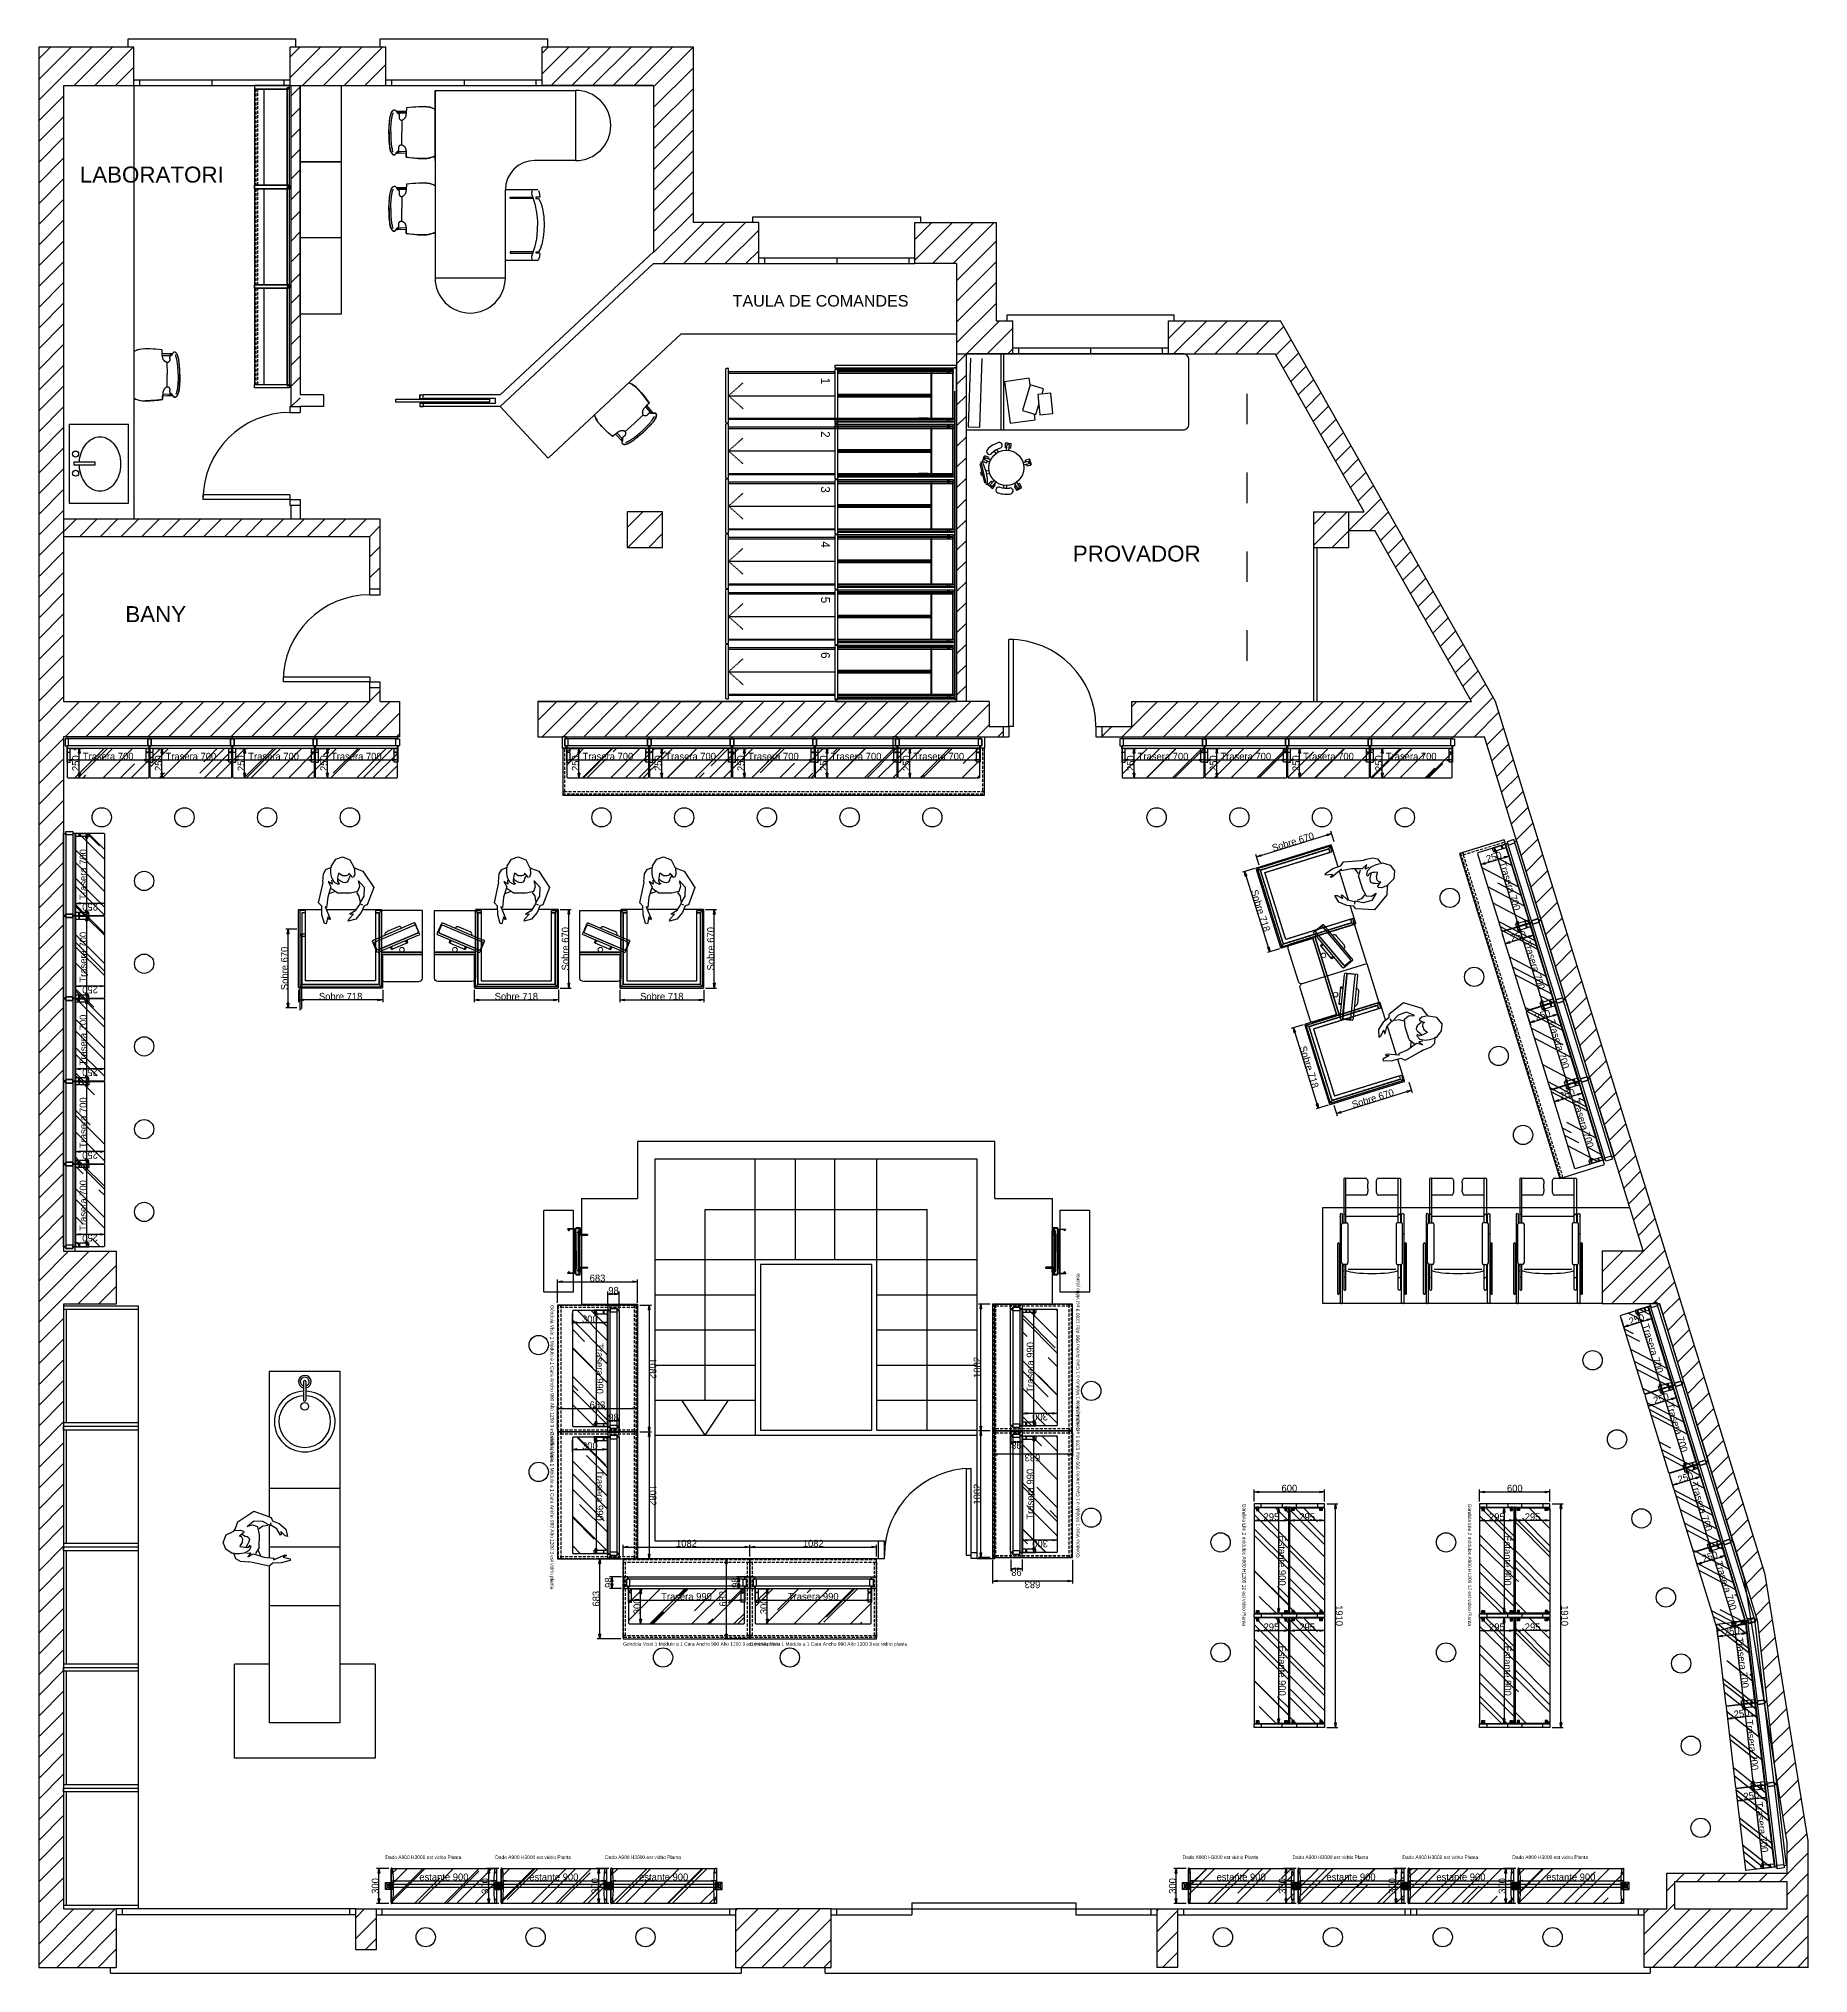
# Model space of a CAD drawing. Header units: inches. Extents: x -159985 to -144881, y -80411 to -63904.
import ezdxf

# ---------------------------------------------------------------- set-up
doc = ezdxf.new("R2010")
doc.units = ezdxf.units.IN
doc.header["$MEASUREMENT"] = 0
doc.set_wipeout_variables(frame=1)
doc.linetypes.add('Discontinua JB', pattern=[0.75, 0.5, -0.25])
doc.linetypes.add('TRAZOSX2', pattern=[38.1, 25.4, -12.7])
doc.layers.add('7- Kubic Expo Metálica', color=7, linetype='Continuous', true_color=0x9da3a6)
doc.layers.add('Bloques Estándar concep', color=7, linetype='Continuous', true_color=0x013e84)
for name, color, linetype in [('_Co MUEBLE CONCEP', 5, 'Continuous'), ('_Co MUEBLE NO CONCEP', 181, 'Continuous'), ('_Co SOMBREADOS', 8, 'Continuous'), ('_Co VIDRIO', 130, 'Continuous'), ('_relleno', 255, 'Continuous'), ('A_MOBILIARIO', 43, 'Continuous'), ('Cotas bloques dinámicos PM espacio', 250, 'Continuous'), ('FUSTERIA', 2, 'Continuous'), ('Imac JB', 8, 'Continuous'), ('Linea Capa Color 0000 JB', 7, 'Continuous'), ('Linea Capa Color 0008 Gris JB', 8, 'Continuous'), ('Linea Capa Color 0140 Blau Vidre JB', 140, 'Continuous'), ('MOBILIARIO', 42, 'Continuous'), ('PAREDES', 255, 'Continuous'), ('PUERTAS', 40, 'Continuous'), ('SOMBREADO', 251, 'Continuous'), ('VENTANAS', 140, 'Continuous')]:
    doc.layers.add(name, color=color, linetype=linetype)
doc.styles.add('Jordi Ava', font='')
doc.styles.get("Standard").update_dxf_attribs({"font": 'arial.ttf'})
doc.styles.get('Jordi Ava').set_extended_font_data('AvantGarde Md BT')
doc.dimstyles.new('Jordi Ava 2015', dxfattribs={"dimtxt": 60, "dimasz": 40, "dimexe": 20, "dimexo": 20, "dimgap": 0.09, "dimtad": 1, "dimdec": 0, "dimzin": 0, "dimdsep": 46, "dimtxsty": 'Jordi Ava', "dimblk": 'CLOSED', "dimcen": 1.5, "dimclrd": 7, "dimclre": 7, "dimclrt": 256, "dimadec": 0, "dimazin": 0, "dimtfac": 0.05, "dimtdec": 0, "dimtofl": 0, "dimtmove": 0, "dimatfit": 3, "dimldrblk": 'CLOSED', "dimfxl": 90, "dimtolj": 1, "dimtzin": 0, "dimlwd": -1, "dimlwe": -1, "dimarcsym": 0})
pattern_1 = [(45, (-181418.75, -37255.47), (-88.38835, 88.38835), [])]

msp = doc.modelspace()

# ---------------------------------------------------------------- texts
for s, height, p in [('LABORATORI', 136.48, (-159634.1, -65131.5)), ('TAULA DE COMANDES', 98.146, (-154061.8, -66189.8)), ('PROVADOR', 136.48, (-151159, -68365.9)), ('BANY', 136.48, (-159245.5, -68882))]:
    msp.add_text(s, height=height).set_placement(p)
at = {"layer": 'Linea Capa Color 0000 JB', "style": 'Jordi Ava'}
for s, p in [('1', (-153307.7, -66797)), ('2', (-153307.7, -67251.9)), ('3', (-153307.7, -67722.8)), ('4', (-153307.7, -68192)), ('5', (-153307.7, -68664.7)), ('6', (-153307.7, -69137.5))]:
    msp.add_text(s, height=75.3, rotation=270, dxfattribs=at).set_placement(p)

# ---------------------------------------------------------------- blocks, each defined once
blk = doc.blocks.new('_Closed')
at = {"color": 0, "linetype": 'ByBlock', "lineweight": -2}
for p, q in [((-1, 0.17), (0, 0)), ((-1, 0.17), (-1, -0.17)), ((0, 0), (-1, -0.17)), ((0, 0), (-1, 0))]:
    blk.add_line(p, q, dxfattribs=at)
blk = doc.blocks.new('*D181')
at = {"layer": 'Cotas bloques dinámicos PM espacio', "color": 7, "ltscale": 10, "transparency": 16777216}
for p, q in [((18, -39), (18, -139)), ((58, -119), (678, -119)), ((718, -39), (718, -139))]:
    blk.add_line(p, q, dxfattribs=at)
at = {"layer": 'Defpoints', "color": 0, "ltscale": 10, "transparency": 16777216}
for p in [(18, -19), (718, -19), (718, -119)]:
    blk.add_point(p, dxfattribs=at)
at = {"layer": 'Cotas bloques dinámicos PM espacio', "color": 7, "ltscale": 10, "transparency": 16777216, "xscale": 40, "yscale": 40, "zscale": 40, "rotation": 180}
blk.add_blockref('_Closed', (18, -119), dxfattribs=at)
at = {"layer": 'Cotas bloques dinámicos PM espacio', "color": 7, "ltscale": 10, "transparency": 16777216, "xscale": 40, "yscale": 40, "zscale": 40}
blk.add_blockref('_Closed', (718, -119), dxfattribs=at)
at = {"layer": 'Cotas bloques dinámicos PM espacio', "ltscale": 10, "transparency": 16777216, "insert": (368, -88.91), "char_height": 60, "attachment_point": 5, "style": 'Jordi Ava'}
blk.add_mtext('\\A1;Trasera 700', dxfattribs=at)
blk = doc.blocks.new('*D179')
at = {"layer": 'Cotas bloques dinámicos PM espacio', "color": 7, "ltscale": 10, "transparency": 16777216}
for p, q in [((43, -22), (141, -22)), ((121, -232), (121, -62)), ((43, -272), (141, -272))]:
    blk.add_line(p, q, dxfattribs=at)
at = {"layer": 'Defpoints', "color": 0, "ltscale": 10, "transparency": 16777216}
for p in [(23, -22), (121, -22), (23, -272)]:
    blk.add_point(p, dxfattribs=at)
at = {"layer": 'Cotas bloques dinámicos PM espacio', "color": 7, "ltscale": 10, "transparency": 16777216, "xscale": 40, "yscale": 40, "zscale": 40}
for p, rotation in [((121, -22), 90), ((121, -272), 270)]:
    blk.add_blockref('_Closed', p, dxfattribs=dict(at, rotation=rotation))
at = {"layer": 'Cotas bloques dinámicos PM espacio', "ltscale": 10, "transparency": 16777216, "insert": (91, -147), "char_height": 60, "attachment_point": 5, "rotation": 90, "style": 'Jordi Ava'}
blk.add_mtext('\\A1;{\\C140;250}', dxfattribs=at)
blk = doc.blocks.new('*D192')
at = {"layer": 'Cotas bloques dinámicos PM espacio', "color": 7, "ltscale": 10, "transparency": 16777216}
for p, q in [((58412, 87919), (58306, 87919)), ((58326, 87659), (58326, 87879)), ((58412, 87619), (58306, 87619))]:
    blk.add_line(p, q, dxfattribs=at)
at = {"layer": 'Defpoints', "color": 0, "ltscale": 10, "transparency": 16777216}
for p in [(58326, 87919), (58432, 87919), (58432, 87619)]:
    blk.add_point(p, dxfattribs=at)
at = {"layer": 'Cotas bloques dinámicos PM espacio', "color": 7, "ltscale": 10, "transparency": 16777216, "xscale": 40, "yscale": 40, "zscale": 40}
for p, rotation in [((58326, 87919), 90), ((58326, 87619), 270)]:
    blk.add_blockref('_Closed', p, dxfattribs=dict(at, rotation=rotation))
at = {"layer": 'Cotas bloques dinámicos PM espacio', "ltscale": 10, "transparency": 16777216, "insert": (58295, 87769), "char_height": 60, "attachment_point": 5, "rotation": 90, "style": 'Jordi Ava'}
blk.add_mtext('\\A1;300', dxfattribs=at)
blk = doc.blocks.new('*D193')
at = {"layer": 'Cotas bloques dinámicos PM espacio', "color": 7, "ltscale": 10, "transparency": 16777216}
for p, q in [((58431, 87898), (58431, 87793)), ((59331, 87898), (59331, 87793)), ((58471, 87813), (59291, 87813))]:
    blk.add_line(p, q, dxfattribs=at)
at = {"layer": 'Defpoints', "color": 0, "ltscale": 10, "transparency": 16777216}
for p in [(58431, 87918), (59331, 87918), (59331, 87813)]:
    blk.add_point(p, dxfattribs=at)
at = {"layer": 'Cotas bloques dinámicos PM espacio', "color": 7, "ltscale": 10, "transparency": 16777216, "xscale": 40, "yscale": 40, "zscale": 40, "rotation": 180}
blk.add_blockref('_Closed', (58431, 87813), dxfattribs=at)
at = {"layer": 'Cotas bloques dinámicos PM espacio', "color": 7, "ltscale": 10, "transparency": 16777216, "xscale": 40, "yscale": 40, "zscale": 40}
blk.add_blockref('_Closed', (59331, 87813), dxfattribs=at)
at = {"layer": 'Cotas bloques dinámicos PM espacio', "ltscale": 10, "transparency": 16777216, "insert": (58881, 87845), "char_height": 60, "attachment_point": 5, "style": 'Jordi Ava'}
blk.add_mtext('\\A1;{\\C140;estante 900}', dxfattribs=at)
blk = doc.blocks.new('*D464')
at = {"layer": 'Defpoints', "color": 0, "ltscale": 10, "transparency": 16777216}
for p in [(-149590, -70978), (-149692, -71010), (-149376, -71664)]:
    blk.add_point(p, dxfattribs=at)
at = {"layer": 'Linea Capa Color 0140 Blau Vidre JB', "color": 7, "ltscale": 10, "transparency": 16777216}
for p, q in [((-149609, -70984), (-149711, -71016)), ((-149490, -71657), (-149680, -71048)), ((-149395, -71669), (-149497, -71701))]:
    blk.add_line(p, q, dxfattribs=at)
at = {"layer": 'Linea Capa Color 0140 Blau Vidre JB', "color": 7, "ltscale": 10, "transparency": 16777216, "xscale": 40, "yscale": 40, "zscale": 40}
for p, rotation in [((-149692, -71010), 107.2863674965679), ((-149478, -71695), 287.2863674965678)]:
    blk.add_blockref('_Closed', p, dxfattribs=dict(at, rotation=rotation))
at = {"layer": 'Linea Capa Color 0140 Blau Vidre JB', "ltscale": 10, "transparency": 16777216, "insert": (-149556, -71344), "char_height": 60, "attachment_point": 5, "rotation": 287.2864, "style": 'Jordi Ava'}
blk.add_mtext('\\A1;Sobre 718', dxfattribs=at)
blk = doc.blocks.new('*D465')
at = {"layer": 'Defpoints', "color": 0, "ltscale": 10, "transparency": 16777216}
for p in [(-148951, -70686), (-148923, -70776), (-149563, -70975)]:
    blk.add_point(p, dxfattribs=at)
at = {"layer": 'Linea Capa Color 0140 Blau Vidre JB', "color": 7, "ltscale": 10, "transparency": 16777216}
for p, q in [((-149553, -70873), (-148989, -70698)), ((-148929, -70757), (-148957, -70667)), ((-149569, -70956), (-149597, -70866))]:
    blk.add_line(p, q, dxfattribs=at)
at = {"layer": 'Linea Capa Color 0140 Blau Vidre JB', "color": 7, "ltscale": 10, "transparency": 16777216, "xscale": 40, "yscale": 40, "zscale": 40}
for p, rotation in [((-148951, -70686), 17.28636749638683), ((-149591, -70885), 197.2863674963868)]:
    blk.add_blockref('_Closed', p, dxfattribs=dict(at, rotation=rotation))
at = {"layer": 'Linea Capa Color 0140 Blau Vidre JB', "ltscale": 10, "transparency": 16777216, "insert": (-149280, -70757), "char_height": 60, "attachment_point": 5, "rotation": 17.2864, "style": 'Jordi Ava'}
blk.add_mtext('\\A1;Sobre 670', dxfattribs=at)
blk = doc.blocks.new('Planta Expo Kubic JB')
at = {"layer": '7- Kubic Expo Metálica', "color": 7}
blk.add_lwpolyline([(348, 577, 0.414214), (318, 607), (28, 607, 0.414214), (-2, 577), (-2, 377), (348, 377)], format="xyb", close=True, dxfattribs=at)
for points in [[(-2, 357), (348, 357), (348, 377), (-2, 377)], [(348, 357), (-2, 357), (-2, 2), (348, 2)]]:
    blk.add_lwpolyline(points, close=True, dxfattribs=at)
at = {"layer": '7- Kubic Expo Metálica', "color": 7, "lineweight": 13, "ltscale": 10}
blk.add_circle((173, 335), 20, dxfattribs=at)
blk = doc.blocks.new('Planta Imac JB 2020')
at = {"layer": 'Imac JB'}
for p, q in [((-198, 130), (-198, 111)), ((-198, 111), (-198, 27)), ((-193, 44), (-193, 110)), ((184, 42), (-184, 42)), ((-183, 113), (183, 113)), ((-183, 23), (183, 23)), ((182, 134), (-182, 134)), ((182, 115), (-182, 115)), ((-76, 134), (-74, 155)), ((-74, 152), (-75, 134)), ((-75, 18), (-75, 23)), ((-72, 157), (72, 157)), ((-65, 134), (-72, 152)), ((-70, 156), (-63, 134)), ((-51, 0), (51, 0)), ((70, 156), (63, 134)), ((65, 134), (72, 152)), ((76, 134), (74, 155)), ((74, 152), (75, 134)), ((75, 18), (75, 23)), ((193, 44), (193, 110)), ((198, 130), (198, 111)), ((198, 111), (198, 27))]:
    blk.add_line(p, q, dxfattribs=at)
for centre, radius, start, end in [((-72, 155), 2.12, 19.0624, 176.7674), ((-73, 152), 1.06, 19.0624, 176.7674), ((72, 155), 2.12, 3.2326, 160.9376), ((73, 152), 1.06, 3.2326, 160.9376)]:
    blk.add_arc(centre, radius, start, end, dxfattribs=at)
for centre, major_axis, ratio, start_param, end_param in [((-182, 130), (-15.6, 0), 0.260994, 4.712389, 6.283185), ((-182, 111), (-15.6, 0), 0.260994, 4.712389, 6.283185), ((-183, 27), (-14.5, 0), 0.280083, 0, 1.570832), ((-183, 110), (-9.68, 0), 0.280083, 4.712389, 6.283185), ((-184, 44), (-9.02, 0), 0.29004, 0, 1.570796), ((-51, 18), (-23.4, 0), 0.769865, 0, 1.570796)]:
    blk.add_ellipse(centre, major_axis=major_axis, ratio=ratio, start_param=start_param, end_param=end_param, dxfattribs=at)
at = {"layer": 'Imac JB', "extrusion": (0, 0, -1)}
for centre, major_axis, ratio, start_param, end_param in [((51, 18), (23.4, 0), 0.769865, 0, 1.570796), ((182, 130), (15.6, 0), 0.260994, 4.712389, 6.283185), ((182, 111), (15.6, 0), 0.260994, 4.712389, 6.283185), ((183, 110), (9.68, 0), 0.280083, 4.712389, 6.283185), ((183, 27), (14.5, 0), 0.280083, 0, 1.600948), ((184, 44), (9.02, 0), 0.29004, 0, 1.570796)]:
    blk.add_ellipse(centre, major_axis=major_axis, ratio=ratio, start_param=start_param, end_param=end_param, dxfattribs=at)
blk = doc.blocks.new('NM98')
blk.add_wipeout([(80360, 32189), (80424, 32205), (80471, 32262), (80494, 32319), (80521, 32328), (80577, 32476), (80485, 32614), (80423, 32638), (80406, 32648), (80374, 32713), (80309, 32738), (80253, 32716), (80215, 32661), (80217, 32649), (80169, 32630), (80148, 32591), (80142, 32524), (80145, 32517), (80106, 32346), (80133, 32315), (80135, 32243), (80156, 32168), (80171, 32166), (80184, 32226), (80198, 32199), (80204, 32209), (80162, 32310), (80175, 32306), (80184, 32393), (80193, 32420), (80249, 32442), (80265, 32431), (80378, 32430), (80424, 32439), (80451, 32401), (80459, 32346), (80455, 32339), (80461, 32337), (80425, 32282), (80373, 32251), (80377, 32245), (80404, 32248), (80366, 32209)]).dxf.layer = '_Co SOMBREADOS'
at = {"layer": '_Co SOMBREADOS'}
for p, q in [((80215, 32661), (80253, 32716)), ((80253, 32716), (80309, 32738)), ((80309, 32738), (80374, 32713)), ((80374, 32713), (80406, 32648)), ((80142, 32524), (80148, 32591)), ((80145, 32517), (80142, 32524)), ((80148, 32591), (80169, 32630)), ((80169, 32630), (80217, 32649)), ((80222, 32504), (80187, 32528)), ((80187, 32528), (80212, 32481)), ((80212, 32599), (80212, 32639)), ((80218, 32559), (80212, 32599)), ((80217, 32649), (80215, 32661)), ((80217, 32539), (80222, 32504)), ((80241, 32518), (80218, 32559)), ((80268, 32555), (80267, 32530)), ((80292, 32530), (80267, 32546)), ((80267, 32530), (80276, 32516)), ((80271, 32572), (80268, 32555)), ((80276, 32596), (80271, 32572)), ((80283, 32594), (80276, 32596)), ((80310, 32576), (80283, 32594)), ((80315, 32519), (80292, 32530)), ((80341, 32574), (80310, 32576)), ((80348, 32521), (80335, 32515)), ((80362, 32584), (80341, 32574)), ((80359, 32534), (80348, 32521)), ((80364, 32551), (80359, 32534)), ((80364, 32599), (80362, 32584)), ((80383, 32577), (80364, 32599)), ((80376, 32575), (80364, 32551)), ((80393, 32562), (80383, 32577)), ((80405, 32565), (80393, 32562)), ((80415, 32590), (80405, 32565)), ((80406, 32648), (80423, 32638)), ((80411, 32643), (80415, 32590)), ((80423, 32638), (80485, 32614)), ((80458, 32486), (80446, 32533)), ((80446, 32533), (80494, 32477)), ((80485, 32614), (80577, 32476)), ((80106, 32346), (80139, 32492)), ((80139, 32492), (80145, 32517)), ((80184, 32393), (80175, 32306)), ((80212, 32481), (80184, 32393)), ((80240, 32439), (80196, 32421)), ((80265, 32431), (80216, 32464)), ((80275, 32502), (80241, 32518)), ((80265, 32431), (80378, 32430)), ((80285, 32509), (80275, 32502)), ((80276, 32516), (80285, 32509)), ((80335, 32515), (80315, 32519)), ((80378, 32430), (80442, 32443)), ((80429, 32433), (80451, 32401)), ((80442, 32443), (80458, 32486)), ((80451, 32401), (80457, 32359)), ((80491, 32402), (80455, 32339)), ((80494, 32477), (80491, 32402)), ((80577, 32476), (80521, 32328)), ((80133, 32315), (80106, 32346)), ((80135, 32243), (80133, 32315)), ((80156, 32168), (80135, 32243)), ((80175, 32306), (80162, 32310)), ((80162, 32310), (80204, 32209)), ((80184, 32226), (80171, 32166)), ((80198, 32199), (80184, 32226)), ((80204, 32209), (80198, 32199)), ((80360, 32189), (80366, 32209)), ((80424, 32205), (80360, 32189)), ((80366, 32209), (80404, 32248)), ((80373, 32251), (80425, 32282)), ((80377, 32245), (80373, 32251)), ((80404, 32248), (80377, 32245)), ((80471, 32262), (80424, 32205)), ((80425, 32282), (80457, 32331)), ((80455, 32339), (80480, 32328)), ((80494, 32319), (80471, 32262)), ((80521, 32328), (80494, 32319)), ((80171, 32166), (80156, 32168))]:
    blk.add_line(p, q, dxfattribs=at)
blk = doc.blocks.new('*D134')
at = {"layer": 'Cotas bloques dinámicos PM espacio', "color": 7, "ltscale": 10, "transparency": 16777216}
for p, q in [((62543, 59966), (62443, 59966)), ((62463, 59406), (62463, 59926)), ((62543, 59366), (62443, 59366))]:
    blk.add_line(p, q, dxfattribs=at)
at = {"layer": 'Defpoints', "color": 0, "ltscale": 10, "transparency": 16777216}
for p in [(62463, 59966), (62563, 59966), (62563, 59366)]:
    blk.add_point(p, dxfattribs=at)
at = {"layer": 'Cotas bloques dinámicos PM espacio', "color": 7, "ltscale": 10, "transparency": 16777216, "xscale": 40, "yscale": 40, "zscale": 40}
for p, rotation in [((62463, 59966), 90), ((62463, 59366), 270)]:
    blk.add_blockref('_Closed', p, dxfattribs=dict(at, rotation=rotation))
at = {"layer": 'Cotas bloques dinámicos PM espacio', "ltscale": 10, "transparency": 16777216, "insert": (62432, 59666), "char_height": 60, "attachment_point": 5, "rotation": 90, "style": 'Jordi Ava'}
blk.add_mtext('\\A1;600', dxfattribs=at)
blk = doc.blocks.new('*D135')
at = {"layer": 'Cotas bloques dinámicos PM espacio', "color": 7, "ltscale": 10, "transparency": 16777216}
for p, q in [((62598, 59645), (62598, 59554)), ((63498, 59646), (63498, 59554)), ((62638, 59574), (63458, 59574))]:
    blk.add_line(p, q, dxfattribs=at)
at = {"layer": 'Defpoints', "color": 0, "ltscale": 10, "transparency": 16777216}
for p in [(62598, 59665), (63498, 59666), (63498, 59574)]:
    blk.add_point(p, dxfattribs=at)
at = {"layer": 'Cotas bloques dinámicos PM espacio', "color": 7, "ltscale": 10, "transparency": 16777216, "xscale": 40, "yscale": 40, "zscale": 40, "rotation": 180}
blk.add_blockref('_Closed', (62598, 59574), dxfattribs=at)
at = {"layer": 'Cotas bloques dinámicos PM espacio', "color": 7, "ltscale": 10, "transparency": 16777216, "xscale": 40, "yscale": 40, "zscale": 40}
blk.add_blockref('_Closed', (63498, 59574), dxfattribs=at)
at = {"layer": 'Cotas bloques dinámicos PM espacio', "ltscale": 10, "transparency": 16777216, "insert": (63048, 59605), "char_height": 60, "attachment_point": 5, "style": 'Jordi Ava'}
blk.add_mtext('\\A1;{\\C140;Estante 900}', dxfattribs=at)
blk = doc.blocks.new('*D138')
at = {"layer": 'Cotas bloques dinámicos PM espacio', "color": 7, "ltscale": 10, "transparency": 16777216}
for p, q in [((62623, 59661), (62726, 59661)), ((62706, 59406), (62706, 59621)), ((62623, 59366), (62726, 59366))]:
    blk.add_line(p, q, dxfattribs=at)
at = {"layer": 'Defpoints', "color": 0, "ltscale": 10, "transparency": 16777216}
for p in [(62603, 59661), (62706, 59661), (62603, 59366)]:
    blk.add_point(p, dxfattribs=at)
at = {"layer": 'Cotas bloques dinámicos PM espacio', "color": 7, "ltscale": 10, "transparency": 16777216, "xscale": 40, "yscale": 40, "zscale": 40}
for p, rotation in [((62706, 59661), 90), ((62706, 59366), 270)]:
    blk.add_blockref('_Closed', p, dxfattribs=dict(at, rotation=rotation))
at = {"layer": 'Cotas bloques dinámicos PM espacio', "ltscale": 10, "transparency": 16777216, "insert": (62675, 59513), "char_height": 60, "attachment_point": 5, "rotation": 90, "style": 'Jordi Ava'}
blk.add_mtext('\\A1;{\\C1;295}', dxfattribs=at)
blk = doc.blocks.new('*D139')
at = {"layer": 'Cotas bloques dinámicos PM espacio', "color": 7, "ltscale": 10, "transparency": 16777216}
for p, q in [((62623, 59966), (62726, 59966)), ((62706, 59926), (62706, 59711)), ((62623, 59671), (62726, 59671))]:
    blk.add_line(p, q, dxfattribs=at)
at = {"layer": 'Defpoints', "color": 0, "ltscale": 10, "transparency": 16777216}
for p in [(62603, 59966), (62603, 59671), (62706, 59671)]:
    blk.add_point(p, dxfattribs=at)
at = {"layer": 'Cotas bloques dinámicos PM espacio', "color": 7, "ltscale": 10, "transparency": 16777216, "xscale": 40, "yscale": 40, "zscale": 40}
for p, rotation in [((62706, 59966), 90), ((62706, 59671), 270)]:
    blk.add_blockref('_Closed', p, dxfattribs=dict(at, rotation=rotation))
at = {"layer": 'Cotas bloques dinámicos PM espacio', "ltscale": 10, "transparency": 16777216, "insert": (62675, 59818), "char_height": 60, "attachment_point": 5, "rotation": 90, "style": 'Jordi Ava'}
blk.add_mtext('\\A1;{\\C1;295}', dxfattribs=at)
blk = doc.blocks.new('*D132')
at = {"layer": 'Cotas bloques dinámicos PM espacio', "color": 7, "ltscale": 10, "transparency": 16777216}
for p, q in [((63538, 59645), (63538, 59554)), ((64438, 59646), (64438, 59554)), ((63578, 59574), (64398, 59574))]:
    blk.add_line(p, q, dxfattribs=at)
at = {"layer": 'Defpoints', "color": 0, "ltscale": 10, "transparency": 16777216}
for p in [(63538, 59665), (64438, 59666), (64438, 59574)]:
    blk.add_point(p, dxfattribs=at)
at = {"layer": 'Cotas bloques dinámicos PM espacio', "color": 7, "ltscale": 10, "transparency": 16777216, "xscale": 40, "yscale": 40, "zscale": 40, "rotation": 180}
blk.add_blockref('_Closed', (63538, 59574), dxfattribs=at)
at = {"layer": 'Cotas bloques dinámicos PM espacio', "color": 7, "ltscale": 10, "transparency": 16777216, "xscale": 40, "yscale": 40, "zscale": 40}
blk.add_blockref('_Closed', (64438, 59574), dxfattribs=at)
at = {"layer": 'Cotas bloques dinámicos PM espacio', "ltscale": 10, "transparency": 16777216, "insert": (63988, 59605), "char_height": 60, "attachment_point": 5, "style": 'Jordi Ava'}
blk.add_mtext('\\A1;{\\C140;Estante 900}', dxfattribs=at)
blk = doc.blocks.new('*D136')
at = {"layer": 'Cotas bloques dinámicos PM espacio', "color": 7, "ltscale": 10, "transparency": 16777216}
for p, q in [((63563, 59661), (63666, 59661)), ((63646, 59406), (63646, 59621)), ((63563, 59366), (63666, 59366))]:
    blk.add_line(p, q, dxfattribs=at)
at = {"layer": 'Defpoints', "color": 0, "ltscale": 10, "transparency": 16777216}
for p in [(63543, 59661), (63646, 59661), (63543, 59366)]:
    blk.add_point(p, dxfattribs=at)
at = {"layer": 'Cotas bloques dinámicos PM espacio', "color": 7, "ltscale": 10, "transparency": 16777216, "xscale": 40, "yscale": 40, "zscale": 40}
for p, rotation in [((63646, 59661), 90), ((63646, 59366), 270)]:
    blk.add_blockref('_Closed', p, dxfattribs=dict(at, rotation=rotation))
at = {"layer": 'Cotas bloques dinámicos PM espacio', "ltscale": 10, "transparency": 16777216, "insert": (63615, 59513), "char_height": 60, "attachment_point": 5, "rotation": 90, "style": 'Jordi Ava'}
blk.add_mtext('\\A1;{\\C1;295}', dxfattribs=at)
blk = doc.blocks.new('*D137')
at = {"layer": 'Cotas bloques dinámicos PM espacio', "color": 7, "ltscale": 10, "transparency": 16777216}
for p, q in [((63563, 59966), (63666, 59966)), ((63646, 59926), (63646, 59711)), ((63563, 59671), (63666, 59671))]:
    blk.add_line(p, q, dxfattribs=at)
at = {"layer": 'Defpoints', "color": 0, "ltscale": 10, "transparency": 16777216}
for p in [(63543, 59966), (63543, 59671), (63646, 59671)]:
    blk.add_point(p, dxfattribs=at)
at = {"layer": 'Cotas bloques dinámicos PM espacio', "color": 7, "ltscale": 10, "transparency": 16777216, "xscale": 40, "yscale": 40, "zscale": 40}
for p, rotation in [((63646, 59966), 90), ((63646, 59671), 270)]:
    blk.add_blockref('_Closed', p, dxfattribs=dict(at, rotation=rotation))
at = {"layer": 'Cotas bloques dinámicos PM espacio', "ltscale": 10, "transparency": 16777216, "insert": (63615, 59818), "char_height": 60, "attachment_point": 5, "rotation": 90, "style": 'Jordi Ava'}
blk.add_mtext('\\A1;{\\C1;295}', dxfattribs=at)
blk = doc.blocks.new('*D133')
at = {"layer": 'Cotas bloques dinámicos PM espacio', "color": 7, "ltscale": 10, "transparency": 16777216}
for p, q in [((62563, 59986), (62563, 60080)), ((64433, 60060), (62603, 60060)), ((64473, 59986), (64473, 60080))]:
    blk.add_line(p, q, dxfattribs=at)
at = {"layer": 'Defpoints', "color": 0, "ltscale": 10, "transparency": 16777216}
for p in [(62563, 60060), (62563, 59966), (64473, 59966)]:
    blk.add_point(p, dxfattribs=at)
at = {"layer": 'Cotas bloques dinámicos PM espacio', "color": 7, "ltscale": 10, "transparency": 16777216, "xscale": 40, "yscale": 40, "zscale": 40, "rotation": 180}
blk.add_blockref('_Closed', (62563, 60060), dxfattribs=at)
at = {"layer": 'Cotas bloques dinámicos PM espacio', "color": 7, "ltscale": 10, "transparency": 16777216, "xscale": 40, "yscale": 40, "zscale": 40}
blk.add_blockref('_Closed', (64473, 60060), dxfattribs=at)
at = {"layer": 'Cotas bloques dinámicos PM espacio', "ltscale": 10, "transparency": 16777216, "insert": (63518, 60091), "char_height": 60, "attachment_point": 5, "style": 'Jordi Ava'}
blk.add_mtext('\\A1;1910', dxfattribs=at)
blk = doc.blocks.new('camilla')
at = {"layer": '_Co MUEBLE NO CONCEP'}
for p, q in [((25196, 25404), (25846, 25404)), ((25196, 25381), (25846, 25381))]:
    blk.add_line(p, q, dxfattribs=at)
blk.add_lwpolyline([(25196, 25087), (25846, 25087), (25846, 26937, 0.414214), (25796, 26987), (25246, 26987, 0.414214), (25196, 26937)], format="xyb", close=True, dxfattribs=at)
blk.add_lwpolyline([(25542, 25699), (25717, 25716), (25706, 25825), (25531, 25808)], close=True, dxfattribs=at)
for points in [[(25461, 25633), (25405, 25625), (25435, 25412), (25789, 25462), (25759, 25675), (25712, 25669)], [(25538, 25734), (25496, 25747), (25461, 25633), (25681, 25566), (25715, 25681), (25628, 25707)], [(25232, 25123), (25819, 25104), (25822, 25204), (25235, 25223)]]:
    blk.add_lwpolyline(points, dxfattribs=at)
blk = doc.blocks.new('435TK3489TG')
at = {"layer": '_Co MUEBLE NO CONCEP'}
for p, q in [((25689, 27263), (25494, 27216)), ((25668, 27270), (25509, 27232)), ((25576, 27248), (25573, 27260)), ((25601, 27254), (25598, 27266)), ((25671, 27259), (25668, 27270)), ((25689, 27263), (25691, 27251)), ((25716, 27238), (25717, 27241)), ((25720, 27237), (25721, 27240)), ((25478, 27179), (25476, 27181)), ((25481, 27182), (25478, 27184)), ((25493, 27182), (25480, 27166)), ((25518, 27134), (25480, 27166)), ((25531, 27150), (25493, 27182)), ((25497, 27204), (25494, 27216)), ((25512, 27220), (25509, 27232)), ((25591, 27187), (25585, 27212)), ((25615, 27193), (25609, 27218)), ((25686, 27187), (25705, 27232)), ((25723, 27225), (25705, 27232)), ((25705, 27179), (25723, 27225)), ((25759, 27133), (25781, 27146)), ((25772, 27112), (25794, 27125)), ((25459, 26937), (25456, 26936)), ((25461, 26934), (25458, 26933)), ((25488, 27044), (25463, 27046)), ((25505, 26975), (25463, 26950)), ((25463, 26950), (25474, 26933)), ((25490, 27069), (25465, 27070)), ((25516, 26958), (25474, 26933)), ((25786, 27023), (25835, 27019)), ((25788, 27043), (25837, 27039)), ((25835, 27019), (25837, 27039)), ((25846, 27030), (25849, 27030)), ((25846, 27027), (25849, 27026)), ((25663, 26897), (25675, 26849)), ((25675, 26849), (25694, 26854)), ((25683, 26902), (25694, 26854)), ((25685, 26842), (25686, 26839)), ((25689, 26842), (25689, 26839))]:
    blk.add_line(p, q, dxfattribs=at)
for points in [[(25714, 27202), (25728, 27196), (25741, 27228), (25695, 27247), (25681, 27215), (25695, 27209)], [(25717, 27241), (25699, 27249), (25698, 27246)], [(25721, 27240), (25739, 27232), (25738, 27229)], [(25513, 27165), (25522, 27177), (25496, 27199), (25463, 27161), (25490, 27139), (25499, 27150)], [(25476, 27181), (25463, 27166), (25465, 27164)], [(25478, 27184), (25491, 27199), (25494, 27197)], [(25502, 27148), (25494, 27139), (25492, 27141)], [(25520, 27174), (25523, 27172), (25515, 27163)], [(25694, 27206), (25683, 27211), (25684, 27214)], [(25725, 27197), (25723, 27194), (25713, 27199)], [(25456, 26936), (25446, 26953), (25449, 26955)], [(25485, 26963), (25477, 26976), (25447, 26957), (25473, 26915), (25503, 26933), (25495, 26946)], [(25458, 26933), (25469, 26916), (25472, 26917)], [(25479, 26973), (25481, 26974), (25487, 26964)], [(25498, 26947), (25504, 26937), (25501, 26936)], [(25809, 27010), (25806, 27010), (25807, 27022)], [(25810, 27021), (25809, 27006), (25844, 27004), (25848, 27054), (25813, 27056), (25812, 27041)], [(25809, 27042), (25810, 27053), (25813, 27053)], [(25849, 27026), (25847, 27007), (25844, 27007)], [(25849, 27030), (25851, 27050), (25848, 27050)], [(25669, 26874), (25654, 26870), (25662, 26836), (25711, 26848), (25703, 26882), (25688, 26878)], [(25657, 26871), (25657, 26874), (25668, 26877)], [(25686, 26839), (25666, 26834), (25666, 26837)], [(25688, 26881), (25699, 26884), (25700, 26881)], [(25689, 26839), (25709, 26844), (25708, 26847)]]:
    blk.add_lwpolyline(points, dxfattribs=at)
blk.add_circle((25638, 27045), 150, dxfattribs=at)
for centre, radius, start, end in [((25502, 27610), 406, 269.2538, 297.7538), ((25638, 27045), 225, 100.3191, 106.6886), ((25638, 27045), 225, 161.2845, 190.1315), ((25448, 27109), 25, 342.3294, 160.2395), ((25638, 27045), 175, 161.2845, 190.1315), ((25778, 27188), 25, 46.7681, 224.6782), ((25638, 27045), 175, 16.8761, 45.7232), ((25638, 27045), 225, 16.8761, 45.7232), ((25829, 27105), 25.1, 201.631, 12.1212), ((25441, 27012), 25.1, 194.8864, 5.3767)]:
    blk.add_arc(centre, radius, start, end, dxfattribs=at)
blk = doc.blocks.new('*D466')
at = {"layer": 'Defpoints', "color": 0, "ltscale": 10, "transparency": 16777216}
for p in [(-149174, -72313), (-149063, -73030), (-148961, -72998)]:
    blk.add_point(p, dxfattribs=at)
at = {"layer": 'Linea Capa Color 0140 Blau Vidre JB', "color": 7, "ltscale": 10, "transparency": 16777216}
for p, q in [((-149193, -72319), (-149295, -72350)), ((-149264, -72383), (-149075, -72992)), ((-148980, -73004), (-149082, -73036))]:
    blk.add_line(p, q, dxfattribs=at)
at = {"layer": 'Linea Capa Color 0140 Blau Vidre JB', "color": 7, "ltscale": 10, "transparency": 16777216, "xscale": 40, "yscale": 40, "zscale": 40}
for p, rotation in [((-149276, -72345), 107.2863674965678), ((-149063, -73030), 287.2863674965678)]:
    blk.add_blockref('_Closed', p, dxfattribs=dict(at, rotation=rotation))
at = {"layer": 'Linea Capa Color 0140 Blau Vidre JB', "ltscale": 10, "transparency": 16777216, "insert": (-149141, -72678), "char_height": 60, "attachment_point": 5, "rotation": 287.2864, "style": 'Jordi Ava'}
blk.add_mtext('\\A1;Sobre 718', dxfattribs=at)
blk = doc.blocks.new('*D467')
at = {"layer": 'Defpoints', "color": 0, "ltscale": 10, "transparency": 16777216}
for p in [(-148297, -72787), (-148269, -72876), (-148937, -72986)]:
    blk.add_point(p, dxfattribs=at)
at = {"layer": 'Linea Capa Color 0140 Blau Vidre JB', "color": 7, "ltscale": 10, "transparency": 16777216}
for p, q in [((-148871, -73064), (-148308, -72888)), ((-148291, -72806), (-148263, -72896)), ((-148931, -73005), (-148903, -73095))]:
    blk.add_line(p, q, dxfattribs=at)
at = {"layer": 'Linea Capa Color 0140 Blau Vidre JB', "color": 7, "ltscale": 10, "transparency": 16777216, "xscale": 40, "yscale": 40, "zscale": 40}
for p, rotation in [((-148269, -72876), 17.28636749638683), ((-148909, -73076), 197.2863674963868)]:
    blk.add_blockref('_Closed', p, dxfattribs=dict(at, rotation=rotation))
at = {"layer": 'Linea Capa Color 0140 Blau Vidre JB', "ltscale": 10, "transparency": 16777216, "insert": (-148598, -72947), "char_height": 60, "attachment_point": 5, "rotation": 17.2864, "style": 'Jordi Ava'}
blk.add_mtext('\\A1;Sobre 670', dxfattribs=at)
blk = doc.blocks.new('EES')
for p, q in [((-0.3333, 0.0021), (-0.3333, -0.5056)), ((0.3411, 0.0021), (-0.3333, 0.0021)), ((0.3411, 0.0021), (0.3411, -0.5056)), ((-0.0106, -0.0398), (0.0181, -0.0398)), ((-0.0106, -0.2185), (-0.0106, -0.0398)), ((0.0181, -0.0398), (0.0181, -0.2185)), ((0.0181, -0.2185), (-0.0106, -0.2185)), ((-0.3333, -0.5056), (0.3411, -0.5056))]:
    blk.add_line(p, q)
blk.add_lwpolyline([(0.0179, -0.0859, -0.061621), (0.0918, -0.0995, -0.086289), (0.1646, -0.137, -0.105918), (0.2162, -0.1968, -0.125725), (0.2327, -0.2616, -0.125725), (0.2162, -0.3263, -0.105918), (0.1646, -0.3861, -0.086289), (0.0918, -0.4237, -0.076177), (0.0002, -0.4377, -0.076177), (-0.0913, -0.4237, -0.086289), (-0.1641, -0.3861, -0.105918), (-0.2157, -0.3263, -0.125725), (-0.2322, -0.2616, -0.125725), (-0.2157, -0.1968, -0.105918), (-0.1641, -0.137, -0.086289), (-0.0913, -0.0995, -0.067126), (-0.0108, -0.0856, -0.076177)], format="xyb")
blk.add_lwpolyline([(-0.0109, -0.0855), (-0.0108, -0.0855)])
for centre in [(-0.0778, -0.0535), (0.0853, -0.0535)]:
    blk.add_circle(centre, 0.0259)
blk = doc.blocks.new('60607032')
at = {"xscale": 10, "zscale": 10}
blk.add_blockref('EES', (-0.04, 0.01), dxfattribs=at)
blk = doc.blocks.new('LAV-2')
at = {"xscale": 0.1, "zscale": 0.1}
blk.add_blockref('60607032', (0, -0.012), dxfattribs=at)
blk = doc.blocks.new('A$C5733406A')
blk.add_blockref('LAV-2', (0.337, 0.508))
blk = doc.blocks.new('EST.ALMACEN_680')
at = {"layer": '_Co MUEBLE CONCEP'}
for p, q in [((30, 0), (30, -10)), ((850, -10), (850, 0)), ((30, -10), (19, -10)), ((19, -10), (19, -21)), ((19, -21), (861, -21)), ((861, -10), (850, -10)), ((861, -21), (861, -10))]:
    blk.add_line(p, q, dxfattribs=at)
for points in [[(19, -21), (19, -10), (30, -10), (30, 0), (0, 0), (0, -300), (30, -300), (30, -21)], [(861, -21), (861, -10), (850, -10), (850, 0), (880, 0), (880, -300), (850, -300), (850, -21)], [(30, -300), (850, -300), (850, -21), (30, -21)], [(30, -300), (850, -300), (850, -21), (30, -21)]]:
    blk.add_lwpolyline(points, close=True, dxfattribs=at)
blk.add_lwpolyline([(30, 0), (30, -10), (19, -10), (19, -21), (861, -21), (861, -10), (850, -10), (850, 0), (30, 0)], dxfattribs=at)
at = {"layer": '_Co MUEBLE CONCEP', "linetype": 'TRAZOSX2'}
blk.add_lwpolyline([(30, -290), (850, -290), (850, -271), (30, -271)], close=True, dxfattribs=at)
at = {"layer": '_Co VIDRIO', "color": 4}
blk.add_lwpolyline([(30, -221), (850, -221), (850, -21), (30, -21)], close=True, dxfattribs=at)
blk = doc.blocks.new('*D468')
at = {"layer": 'Defpoints', "color": 0, "ltscale": 10, "transparency": 16777216}
for p in [(-156267, -71999), (-155549, -71999), (-155549, -72106)]:
    blk.add_point(p, dxfattribs=at)
at = {"layer": 'Linea Capa Color 0140 Blau Vidre JB', "color": 7, "ltscale": 10, "transparency": 16777216}
for p, q in [((-156267, -72019), (-156267, -72126)), ((-156227, -72106), (-155589, -72106)), ((-155549, -72019), (-155549, -72126))]:
    blk.add_line(p, q, dxfattribs=at)
at = {"layer": 'Linea Capa Color 0140 Blau Vidre JB', "color": 7, "ltscale": 10, "transparency": 16777216, "xscale": 40, "yscale": 40, "zscale": 40, "rotation": 180}
blk.add_blockref('_Closed', (-156267, -72106), dxfattribs=at)
at = {"layer": 'Linea Capa Color 0140 Blau Vidre JB', "color": 7, "ltscale": 10, "transparency": 16777216, "xscale": 40, "yscale": 40, "zscale": 40}
blk.add_blockref('_Closed', (-155549, -72106), dxfattribs=at)
at = {"layer": 'Linea Capa Color 0140 Blau Vidre JB', "ltscale": 10, "transparency": 16777216, "insert": (-155908, -72076), "char_height": 60, "attachment_point": 5, "style": 'Jordi Ava'}
blk.add_mtext('\\A1;Sobre 718', dxfattribs=at)
blk = doc.blocks.new('*D469')
at = {"layer": 'Defpoints', "color": 0, "ltscale": 10, "transparency": 16777216}
for p in [(-155554, -71334), (-155460, -71334), (-155554, -72004)]:
    blk.add_point(p, dxfattribs=at)
at = {"layer": 'Linea Capa Color 0140 Blau Vidre JB', "color": 7, "ltscale": 10, "transparency": 16777216}
for p, q in [((-155534, -71334), (-155440, -71334)), ((-155460, -71964), (-155460, -71374)), ((-155534, -72004), (-155440, -72004))]:
    blk.add_line(p, q, dxfattribs=at)
at = {"layer": 'Linea Capa Color 0140 Blau Vidre JB', "color": 7, "ltscale": 10, "transparency": 16777216, "xscale": 40, "yscale": 40, "zscale": 40}
for p, rotation in [((-155460, -71334), 90), ((-155460, -72004), 270)]:
    blk.add_blockref('_Closed', p, dxfattribs=dict(at, rotation=rotation))
at = {"layer": 'Linea Capa Color 0140 Blau Vidre JB', "ltscale": 10, "transparency": 16777216, "insert": (-155490, -71669), "char_height": 60, "attachment_point": 5, "rotation": 90, "style": 'Jordi Ava'}
blk.add_mtext('\\A1;Sobre 670', dxfattribs=at)
blk = doc.blocks.new('*D470')
at = {"layer": 'Defpoints', "color": 0, "ltscale": 10, "transparency": 16777216}
for p in [(-155026, -71999), (-154308, -71999), (-154308, -72106)]:
    blk.add_point(p, dxfattribs=at)
at = {"layer": 'Linea Capa Color 0140 Blau Vidre JB', "color": 7, "ltscale": 10, "transparency": 16777216}
for p, q in [((-155026, -72019), (-155026, -72126)), ((-154986, -72106), (-154348, -72106)), ((-154308, -72019), (-154308, -72126))]:
    blk.add_line(p, q, dxfattribs=at)
at = {"layer": 'Linea Capa Color 0140 Blau Vidre JB', "color": 7, "ltscale": 10, "transparency": 16777216, "xscale": 40, "yscale": 40, "zscale": 40, "rotation": 180}
blk.add_blockref('_Closed', (-155026, -72106), dxfattribs=at)
at = {"layer": 'Linea Capa Color 0140 Blau Vidre JB', "color": 7, "ltscale": 10, "transparency": 16777216, "xscale": 40, "yscale": 40, "zscale": 40}
blk.add_blockref('_Closed', (-154308, -72106), dxfattribs=at)
at = {"layer": 'Linea Capa Color 0140 Blau Vidre JB', "ltscale": 10, "transparency": 16777216, "insert": (-154667, -72076), "char_height": 60, "attachment_point": 5, "style": 'Jordi Ava'}
blk.add_mtext('\\A1;Sobre 718', dxfattribs=at)
blk = doc.blocks.new('*D471')
at = {"layer": 'Defpoints', "color": 0, "ltscale": 10, "transparency": 16777216}
for p in [(-154313, -71334), (-154219, -71334), (-154313, -72004)]:
    blk.add_point(p, dxfattribs=at)
at = {"layer": 'Linea Capa Color 0140 Blau Vidre JB', "color": 7, "ltscale": 10, "transparency": 16777216}
for p, q in [((-154293, -71334), (-154199, -71334)), ((-154219, -71964), (-154219, -71374)), ((-154293, -72004), (-154199, -72004))]:
    blk.add_line(p, q, dxfattribs=at)
at = {"layer": 'Linea Capa Color 0140 Blau Vidre JB', "color": 7, "ltscale": 10, "transparency": 16777216, "xscale": 40, "yscale": 40, "zscale": 40}
for p, rotation in [((-154219, -71334), 90), ((-154219, -72004), 270)]:
    blk.add_blockref('_Closed', p, dxfattribs=dict(at, rotation=rotation))
at = {"layer": 'Linea Capa Color 0140 Blau Vidre JB', "ltscale": 10, "transparency": 16777216, "insert": (-154249, -71669), "char_height": 60, "attachment_point": 5, "rotation": 90, "style": 'Jordi Ava'}
blk.add_mtext('\\A1;Sobre 670', dxfattribs=at)
blk = doc.blocks.new('*D472')
at = {"layer": 'Defpoints', "color": 0, "ltscale": 10, "transparency": 16777216}
for p in [(-157767, -71999), (-157767, -72106), (-157049, -71999)]:
    blk.add_point(p, dxfattribs=at)
at = {"layer": 'Linea Capa Color 0140 Blau Vidre JB', "color": 7, "ltscale": 10, "transparency": 16777216}
for p, q in [((-157767, -72019), (-157767, -72126)), ((-157089, -72106), (-157727, -72106)), ((-157049, -72019), (-157049, -72126))]:
    blk.add_line(p, q, dxfattribs=at)
at = {"layer": 'Linea Capa Color 0140 Blau Vidre JB', "color": 7, "ltscale": 10, "transparency": 16777216, "xscale": 40, "yscale": 40, "zscale": 40, "rotation": 180}
blk.add_blockref('_Closed', (-157767, -72106), dxfattribs=at)
at = {"layer": 'Linea Capa Color 0140 Blau Vidre JB', "color": 7, "ltscale": 10, "transparency": 16777216, "xscale": 40, "yscale": 40, "zscale": 40}
blk.add_blockref('_Closed', (-157049, -72106), dxfattribs=at)
at = {"layer": 'Linea Capa Color 0140 Blau Vidre JB', "ltscale": 10, "transparency": 16777216, "insert": (-157408, -72076), "char_height": 60, "attachment_point": 5, "style": 'Jordi Ava'}
blk.add_mtext('\\A1;Sobre 718', dxfattribs=at)
blk = doc.blocks.new('*D473')
at = {"layer": 'Defpoints', "color": 0, "ltscale": 10, "transparency": 16777216}
for p in [(-157856, -71502), (-157762, -71502), (-157762, -72172)]:
    blk.add_point(p, dxfattribs=at)
at = {"layer": 'Linea Capa Color 0140 Blau Vidre JB', "color": 7, "ltscale": 10, "transparency": 16777216}
for p, q in [((-157782, -71502), (-157876, -71502)), ((-157856, -72132), (-157856, -71542)), ((-157782, -72172), (-157876, -72172))]:
    blk.add_line(p, q, dxfattribs=at)
at = {"layer": 'Linea Capa Color 0140 Blau Vidre JB', "color": 7, "ltscale": 10, "transparency": 16777216, "xscale": 40, "yscale": 40, "zscale": 40}
for p, rotation in [((-157856, -71502), 90), ((-157856, -72172), 270)]:
    blk.add_blockref('_Closed', p, dxfattribs=dict(at, rotation=rotation))
at = {"layer": 'Linea Capa Color 0140 Blau Vidre JB', "ltscale": 10, "transparency": 16777216, "insert": (-157887, -71837), "char_height": 60, "attachment_point": 5, "rotation": 90, "style": 'Jordi Ava'}
blk.add_mtext('\\A1;Sobre 670', dxfattribs=at)
blk = doc.blocks.new('*D103')
at = {"layer": 'Cotas bloques dinámicos PM espacio', "color": 7, "ltscale": 10, "transparency": 16777216}
for p, q in [((105049, 42288), (105049, 42188)), ((106039, 42288), (106039, 42188)), ((105089, 42208), (105999, 42208))]:
    blk.add_line(p, q, dxfattribs=at)
at = {"layer": 'Defpoints', "color": 0, "ltscale": 10, "transparency": 16777216}
for p in [(105049, 42308), (106039, 42308), (106039, 42208)]:
    blk.add_point(p, dxfattribs=at)
at = {"layer": 'Cotas bloques dinámicos PM espacio', "color": 7, "ltscale": 10, "transparency": 16777216, "xscale": 40, "yscale": 40, "zscale": 40, "rotation": 180}
blk.add_blockref('_Closed', (105049, 42208), dxfattribs=at)
at = {"layer": 'Cotas bloques dinámicos PM espacio', "color": 7, "ltscale": 10, "transparency": 16777216, "xscale": 40, "yscale": 40, "zscale": 40}
blk.add_blockref('_Closed', (106039, 42208), dxfattribs=at)
at = {"layer": 'Cotas bloques dinámicos PM espacio', "ltscale": 10, "transparency": 16777216, "insert": (105544, 42239), "char_height": 60, "attachment_point": 5, "style": 'Jordi Ava'}
blk.add_mtext('\\A1;Trasera 990', dxfattribs=at)
blk = doc.blocks.new('*D104')
at = {"layer": 'Cotas bloques dinámicos PM espacio', "color": 7, "ltscale": 10, "transparency": 16777216}
for p, q in [((105074, 42305), (105172, 42305)), ((105152, 42045), (105152, 42265)), ((105074, 42005), (105172, 42005))]:
    blk.add_line(p, q, dxfattribs=at)
at = {"layer": 'Defpoints', "color": 0, "ltscale": 10, "transparency": 16777216}
for p in [(105054, 42305), (105152, 42305), (105054, 42005)]:
    blk.add_point(p, dxfattribs=at)
at = {"layer": 'Cotas bloques dinámicos PM espacio', "color": 7, "ltscale": 10, "transparency": 16777216, "xscale": 40, "yscale": 40, "zscale": 40}
for p, rotation in [((105152, 42305), 90), ((105152, 42005), 270)]:
    blk.add_blockref('_Closed', p, dxfattribs=dict(at, rotation=rotation))
at = {"layer": 'Cotas bloques dinámicos PM espacio', "ltscale": 10, "transparency": 16777216, "insert": (105122, 42155), "char_height": 60, "attachment_point": 5, "rotation": 90, "style": 'Jordi Ava'}
blk.add_mtext('\\A1;{\\C140;300}', dxfattribs=at)
blk = doc.blocks.new('*D102')
at = {"layer": 'Cotas bloques dinámicos PM espacio', "color": 7, "ltscale": 10, "transparency": 16777216}
for p, q in [((104988, 42406), (104888, 42406)), ((104988, 42308), (104888, 42308)), ((104908, 42366), (104908, 42348))]:
    blk.add_line(p, q, dxfattribs=at)
at = {"layer": 'Defpoints', "color": 0, "ltscale": 10, "transparency": 16777216}
for p in [(104908, 42308), (105008, 42406), (105008, 42308)]:
    blk.add_point(p, dxfattribs=at)
at = {"layer": 'Cotas bloques dinámicos PM espacio', "color": 7, "ltscale": 10, "transparency": 16777216, "xscale": 40, "yscale": 40, "zscale": 40}
for p, rotation in [((104908, 42406), 90), ((104908, 42308), 270)]:
    blk.add_blockref('_Closed', p, dxfattribs=dict(at, rotation=rotation))
at = {"layer": 'Cotas bloques dinámicos PM espacio', "ltscale": 10, "transparency": 16777216, "insert": (104878, 42357), "char_height": 60, "attachment_point": 5, "rotation": 90, "style": 'Jordi Ava'}
blk.add_mtext('\\A1;98', dxfattribs=at)
blk = doc.blocks.new('*D105')
at = {"layer": 'Cotas bloques dinámicos PM espacio', "color": 7, "ltscale": 10, "transparency": 16777216}
for p, q in [((104983, 42561), (104783, 42561)), ((104803, 41918), (104803, 42521)), ((104983, 41878), (104783, 41878))]:
    blk.add_line(p, q, dxfattribs=at)
at = {"layer": 'Defpoints', "color": 0, "ltscale": 10, "transparency": 16777216}
for p in [(104803, 42561), (105003, 42561), (105003, 41878)]:
    blk.add_point(p, dxfattribs=at)
at = {"layer": 'Cotas bloques dinámicos PM espacio', "color": 7, "ltscale": 10, "transparency": 16777216, "xscale": 40, "yscale": 40, "zscale": 40}
for p, rotation in [((104803, 42561), 90), ((104803, 41878), 270)]:
    blk.add_blockref('_Closed', p, dxfattribs=dict(at, rotation=rotation))
at = {"layer": 'Cotas bloques dinámicos PM espacio', "ltscale": 10, "transparency": 16777216, "insert": (104773, 42220), "char_height": 60, "attachment_point": 5, "rotation": 90, "style": 'Jordi Ava'}
blk.add_mtext('\\A1;683', dxfattribs=at)
blk = doc.blocks.new('*D106')
at = {"layer": 'Cotas bloques dinámicos PM espacio', "color": 7, "ltscale": 10, "transparency": 16777216}
for p, q in [((105003, 42581), (105003, 42681)), ((105043, 42661), (106045, 42661)), ((106085, 42581), (106085, 42681))]:
    blk.add_line(p, q, dxfattribs=at)
at = {"layer": 'Defpoints', "color": 0, "ltscale": 10, "transparency": 16777216}
for p in [(106085, 42661), (105003, 42561), (106085, 42561)]:
    blk.add_point(p, dxfattribs=at)
at = {"layer": 'Cotas bloques dinámicos PM espacio', "color": 7, "ltscale": 10, "transparency": 16777216, "xscale": 40, "yscale": 40, "zscale": 40, "rotation": 180}
blk.add_blockref('_Closed', (105003, 42661), dxfattribs=at)
at = {"layer": 'Cotas bloques dinámicos PM espacio', "color": 7, "ltscale": 10, "transparency": 16777216, "xscale": 40, "yscale": 40, "zscale": 40}
blk.add_blockref('_Closed', (106085, 42661), dxfattribs=at)
at = {"layer": 'Cotas bloques dinámicos PM espacio', "ltscale": 10, "transparency": 16777216, "insert": (105544, 42692), "char_height": 60, "attachment_point": 5, "style": 'Jordi Ava'}
blk.add_mtext('\\A1;1082', dxfattribs=at)
blk = doc.blocks.new('parafuso m6 r')
h = blk.add_hatch()
h.set_pattern_fill('_USER', color=256, scale=0.001, angle=90, pattern_type=0)
h.set_pattern_definition([(90, (-0.0203636, 0.0231643), (-0.001, 6e-20), [])])
h.paths.add_polyline_path([(10.049, 0.323), (10.049, 0.317), (10.079, 0.317), (10.079, 0.323)])
blk.add_line((10.079, 0.32), (10.083, 0.32))
for points in [[(10.079, 0.323), (10.049, 0.323), (10.049, 0.317), (10.079, 0.317)], [(10.079, 0.325), (10.083, 0.325), (10.083, 0.315), (10.079, 0.315)]]:
    blk.add_lwpolyline(points, close=True)
blk = doc.blocks.new('PAINEL TOP')
for p, q in [((8.776, 2.36), (8.802, 2.36)), ((8.776, 2.357), (8.802, 2.357)), ((8.776, 2.351), (9.17, 2.351)), ((8.802, 2.369), (8.802, 2.351)), ((9.144, 2.369), (9.144, 2.351)), ((9.17, 2.36), (9.144, 2.36)), ((9.17, 2.357), (9.144, 2.357))]:
    blk.add_line(p, q)
blk.add_lwpolyline([(9.173, 2.36), (9.17, 2.36), (9.17, 2.326, -0.414214), (9.167, 2.323), (8.779, 2.323, -0.414214), (8.776, 2.326), (8.776, 2.36), (8.773, 2.36), (8.773, 2.326, 0.414214), (8.779, 2.32), (9.167, 2.32, 0.414214), (9.173, 2.326)], format="xyb", close=True)
for points in [[(8.776, 2.351), (8.776, 2.348), (9.17, 2.348), (9.17, 2.351)], [(9.144, 2.369), (8.802, 2.369)]]:
    blk.add_lwpolyline(points)
for points in [[(8.82, 2.359), (8.823, 2.364), (8.829, 2.364), (8.832, 2.359), (8.829, 2.354), (8.823, 2.354)], [(9.126, 2.359), (9.123, 2.364), (9.117, 2.364), (9.114, 2.359), (9.117, 2.354), (9.123, 2.354)]]:
    blk.add_lwpolyline(points, close=True)
for centre in [(8.826, 2.359), (9.12, 2.359)]:
    blk.add_circle(centre, 0.003)
blk = doc.blocks.new('PARAFUSO M6 TOP')
blk.add_lwpolyline([(9.795, 0.32), (9.793, 0.323), (9.79, 0.323), (9.789, 0.32), (9.79, 0.317), (9.793, 0.317)], close=True)
blk.add_circle((9.792, 0.32), 0.005)
blk = doc.blocks.new('POLEIA PRAT TOP')
for p, q in [((6.809, 2.85), (6.806, 2.85)), ((6.812, 2.845), (6.806, 2.845)), ((6.806, 2.829), (6.812, 2.829)), ((6.809, 2.827), (6.806, 2.827)), ((6.811, 2.884), (6.811, 2.894)), ((6.811, 2.894), (6.847, 2.894)), ((6.996, 2.9), (6.847, 2.9)), ((6.847, 2.9), (6.847, 2.894)), ((6.996, 2.898), (6.847, 2.898)), ((6.847, 2.884), (6.996, 2.884)), ((6.996, 2.9), (7.145, 2.9)), ((6.996, 2.898), (7.145, 2.898)), ((7.145, 2.884), (6.996, 2.884)), ((7.145, 2.9), (7.145, 2.894)), ((7.182, 2.894), (7.145, 2.894)), ((7.181, 2.845), (7.186, 2.845)), ((7.186, 2.829), (7.181, 2.829)), ((7.182, 2.884), (7.182, 2.894)), ((7.186, 2.85), (7.184, 2.85)), ((7.184, 2.827), (7.186, 2.827))]:
    blk.add_line(p, q)
for points in [[(6.811, 2.887), (6.811, 2.887, 0.414214), (6.806, 2.882), (6.806, 2.827)], [(6.996, 2.884), (6.811, 2.884, 0.414214), (6.809, 2.882), (6.809, 2.845)], [(6.996, 2.884), (7.182, 2.884, -0.414214), (7.184, 2.882), (7.184, 2.845)], [(7.182, 2.887), (7.182, 2.887, -0.414214), (7.186, 2.882), (7.186, 2.827)]]:
    blk.add_lwpolyline(points, format="xyb")
for points in [[(6.809, 2.829), (6.809, 2.827)], [(7.184, 2.829), (7.184, 2.827)]]:
    blk.add_lwpolyline(points)
for centre in [(6.813, 2.837), (7.18, 2.837)]:
    blk.add_circle(centre, 0.003)
for centre, start, end in [((6.812, 2.837), 270, 90), ((7.181, 2.837), 90, 270)]:
    blk.add_arc(centre, 0.008, start, end)
blk = doc.blocks.new('FIX PAR TOP')
for p, q in [((6.839, 2.089), (6.836, 2.089)), ((6.836, 2.086), (7.186, 2.086)), ((7.183, 2.089), (7.186, 2.089))]:
    blk.add_line(p, q)
blk.add_lwpolyline([(6.836, 2.083), (6.836, 2.108), (7.186, 2.108), (7.186, 2.083)], close=True)
for points in [[(6.839, 2.089), (6.839, 2.102), (6.836, 2.102)], [(7.183, 2.089), (7.183, 2.102), (7.186, 2.102)]]:
    blk.add_lwpolyline(points)
blk = doc.blocks.new('PARA M8')
h = blk.add_hatch()
h.set_pattern_fill('_USER', color=256, scale=0.002, angle=270, pattern_type=0)
h.set_pattern_definition([(270, (0, 0), (0.002, -4e-19), [])])
h.paths.add_polyline_path([(7.454, 0.869), (7.457, 0.873), (7.454, 0.877), (7.397, 0.877), (7.397, 0.869)])
for p, q in [((7.397, 0.873), (7.392, 0.873)), ((7.457, 0.873), (7.454, 0.877)), ((7.457, 0.873), (7.454, 0.869))]:
    blk.add_line(p, q)
blk.add_lwpolyline([(7.397, 0.867), (7.392, 0.867), (7.392, 0.879), (7.397, 0.879)], close=True)
blk.add_lwpolyline([(7.454, 0.877), (7.397, 0.877), (7.397, 0.869), (7.454, 0.869)])
blk = doc.blocks.new('*U180')
at = {"layer": 'Linea Capa Color 0140 Blau Vidre JB', "ltscale": 10}
h = blk.add_hatch(dxfattribs=at)
h.set_pattern_fill('AR-RROOF', color=256, scale=10, angle=45, style=0)
h.set_pattern_definition([(45, (-290, 62), (215.526, 574.736), [3810, -508, 1270, -254]), (45, (-140.93, 390.68), (-418.48, 59.27), [762, -83.82, 1524, -190.5]), (45, (-352.86, 304.47), (813.611, 1054.282), [2032, -355.6, 1016, -254])])
h.paths.add_polyline_path([(23, -272), (713, -272), (718, -267), (718, -27), (713, -22), (23, -22), (18, -27), (18, -267)])
at = {"layer": 'Cotas bloques dinámicos PM espacio', "ltscale": 10}
blk.add_circle((313, -609), 82.4, dxfattribs=at)
at = {"layer": 'Linea Capa Color 0000 JB', "ltscale": 50}
for points in [[(45, -59, 0.4142136), (43, -57), (17, -57), (17, -52), (43, -52, 0.4142136), (45, -50), (45, -24, 0.4142136), (43, -22), (17, -22), (17, 0), (30, 0), (30, 60), (0, 60), (0, 0), (15, 0), (15, -137), (43, -137, 0.4142136), (45, -135)], [(691, -59, -0.4142136), (693, -57), (719, -57), (719, -52), (693, -52, -0.4142136), (691, -50), (691, -24, -0.4142136), (693, -22), (719, -22), (719, 0), (706, 0), (706, 60), (736, 60), (736, 0), (721, 0), (721, -137), (693, -137, -0.4142136), (691, -135)]]:
    blk.add_lwpolyline(points, format="xyb", close=True, dxfattribs=at)
at = {"layer": 'Linea Capa Color 0000 JB', "ltscale": 10}
for points in [[(18, 79), (718, 79), (718, 60), (18, 60)], [(18, -19), (718, -19), (718, 0), (18, 0)]]:
    blk.add_lwpolyline(points, close=True, dxfattribs=at)
at = {"layer": 'Linea Capa Color 0140 Blau Vidre JB', "ltscale": 10}
blk.add_lwpolyline([(23, -272), (713, -272), (718, -267), (718, -27), (713, -22), (23, -22), (18, -27), (18, -267)], close=True, dxfattribs=at)
at = {"layer": 'Cotas bloques dinámicos PM espacio', "ltscale": 10}
dim = blk.add_linear_dim(base=(718, -119), p1=(18, -19), p2=(718, -19), text='Trasera <>', dimstyle='Jordi Ava 2015', dxfattribs=at)
dim.commit()
dim.dimension.update_dxf_attribs({"geometry": '*D181', "text_midpoint": (368, -88.9)})
dim = blk.add_linear_dim(base=(120.9, -22), p1=(23, -272), p2=(23, -22), angle=90, text='{\\C140;<>}', dimstyle='Jordi Ava 2015', dxfattribs=at)
dim.commit()
dim.dimension.update_dxf_attribs({"geometry": '*D179', "text_midpoint": (90.8, -147)})
blk = doc.blocks.new('Dado A900 H3000 est vidrio Planta')
at = {"layer": 'Bloques Estándar concep', "ltscale": 50}
h = blk.add_hatch(dxfattribs=at)
h.set_pattern_fill('AR-RROOF', color=256, scale=10, angle=45, style=0)
h.set_pattern_definition([(45, (-90, -2e-09), (215.526, 574.736), [3810, -508, 1270, -254]), (45, (59.07, 328.68), (-418.48, 59.27), [762, -83.82, 1524, -190.5]), (45, (-152.86, 242.47), (813.61, 1054.282), [2032, -355.6, 1016, -254])])
h.paths.add_polyline_path([(49, 115), (54, 120), (944, 120), (949, 115), (949, -175), (944, -180), (54, -180), (49, -175)])
at = {"layer": 'Bloques Estándar concep', "ltscale": 10}
for p, q in [((36, -22.5), (36, -4.5)), ((45, -28.8), (45, -31.2)), ((952.9, -28.8), (952.9, -31.2)), ((961.9, -22.5), (961.9, -4.5))]:
    blk.add_line(p, q, dxfattribs=at)
for points in [[(60, -60), (0, -60), (0, 0), (60, 0)], [(45, -45), (15, -45), (15, -15), (45, -15)], [(17.5, -42.5), (42.5, -42.5), (42.5, -17.5), (17.5, -17.5)], [(968, -13.5), (968, -15), (953, -15), (953, -43.5), (45, -43.5), (45, -15), (30, -15), (30, -13.5)], [(33.9, -28.8), (33.9, -31.2), (49, -31.2), (49, -28.8)], [(937.9, -60), (997.9, -60), (997.9, 0), (937.9, 0)], [(964, -28.8), (964, -31.2), (949, -31.2), (949, -28.8)], [(952.9, -45), (982.9, -45), (982.9, -15), (952.9, -15)], [(980.4, -42.5), (955.4, -42.5), (955.4, -17.5), (980.4, -17.5)]]:
    blk.add_lwpolyline(points, close=True, dxfattribs=at)
at = {"layer": 'Bloques Estándar concep', "ltscale": 50}
for points in [[(53, 120.5), (49, 120.5), (49, -180.6), (52.5, -180.5, 0.3767848), (64, -169.5, 0.0431588), (64, 109.5, 0.3632841)], [(944.9, 120.5), (949, 120.5), (949, -180.6), (945.4, -180.5, -0.3767848), (933.9, -169.5, -0.0431588), (933.9, 109.5, -0.3632841)]]:
    blk.add_lwpolyline(points, format="xyb", close=True, dxfattribs=at)
at = {"layer": 'Bloques Estándar concep', "lineweight": -3}
blk.add_lwpolyline([(49, 115), (54, 120), (944, 120), (949, 115), (949, -175), (944, -180), (54, -180), (49, -175)], close=True, dxfattribs=at)
at = {"layer": 'Bloques Estándar concep', "ltscale": 10}
for points in [[(30.4, -14.4), (30.4, -11.9), (46.5, -11.9, -0.131096), (49, -12.6), (49, -16.4, 0.3530585), (46.5, -14.4)], [(30.4, -45.6), (30.4, -48.1), (46.5, -48.1, 0.131096), (49, -47.4), (49, -43.6, -0.3530585), (46.5, -45.6)], [(967.5, -14.4), (967.5, -11.9), (951.5, -11.9, 0.131096), (949, -12.6), (949, -16.4, -0.3530585), (951.5, -14.4)], [(967.5, -45.6), (967.5, -48.1), (951.5, -48.1, -0.131096), (949, -47.4), (949, -43.6, 0.3530585), (951.5, -45.6)]]:
    blk.add_lwpolyline(points, format="xyb", close=True, dxfattribs=at)
at = {"layer": 'Bloques Estándar concep', "ltscale": 50}
for centre, radius in [((60, 84.9), 4.9), ((60, 84.9), 2.87), ((60, 84.9), 2.25), ((937.9, 84.9), 4.9), ((937.9, 84.9), 2.87), ((937.9, 84.9), 2.25), ((60, -144.9), 4.9), ((60, -144.9), 2.87), ((60, -144.9), 2.25), ((937.9, -144.9), 4.9), ((937.9, -144.9), 2.87), ((937.9, -144.9), 2.25)]:
    blk.add_circle(centre, radius, dxfattribs=at)
at = {"layer": 'Bloques Estándar concep', "ltscale": 10}
for centre in [(8.4, -8.4), (8.4, -51.6), (51.6, -8.4), (51.6, -51.6), (946.3, -8.4), (946.3, -51.6), (989.6, -8.4), (989.6, -51.6)]:
    blk.add_circle(centre, 3, dxfattribs=at)
for p in [(30, -30), (967.9, -30)]:
    blk.add_point(p, dxfattribs=at)
at = {"layer": 'Cotas bloques dinámicos PM espacio', "ltscale": 10}
blk.add_circle((344, -467), 82.4, dxfattribs=at)
at = {"layer": 'Cotas bloques dinámicos PM espacio', "ltscale": 50, "style": 'Jordi Ava'}
blk.add_attdef('ESTÁNDAR', (0, 200), '', height=30, dxfattribs=at)
at = {"layer": 'Cotas bloques dinámicos PM espacio', "ltscale": 10}
dim = blk.add_linear_dim(base=(-55.2, 120), p1=(50, -180), p2=(50, 120), angle=90, dimstyle='Jordi Ava 2015', dxfattribs=at)
dim.commit()
dim.dimension.update_dxf_attribs({"geometry": '*D192', "text_midpoint": (-86.5, -30), "insert": (-58381.6, -87799)})
dim = blk.add_linear_dim(base=(949, 14.3), p1=(49, 119), p2=(949, 119), text='{\\C140;estante <>}', dimstyle='Jordi Ava 2015', dxfattribs=at)
dim.commit()
dim.dimension.update_dxf_attribs({"geometry": '*D193', "text_midpoint": (499, 45.5), "insert": (-58381.6, -87799)})
blk = doc.blocks.new('Góndola Lite 2 módulos A900 H1200 12 est vidrio Planta')
at = {"layer": 'Bloques Estándar concep', "ltscale": 10}
h = blk.add_hatch(dxfattribs=at)
h.set_pattern_fill('AR-RROOF', color=256, scale=10, angle=45, style=0)
h.set_pattern_definition([(45, (-161614.52, -4401.5), (215.52615, 574.7364), [3810, -508, 1270, -254]), (45, (-161465.45, -4072.8), (-418.47994, 59.2697), [762, -83.82, 1524, -190.5]), (45, (-161677.38, -4159.02), (813.6112, 1054.28207), [2032, -355.6, 1016, -254])])
h.paths.add_polyline_path([(40, 600), (930, 600), (935, 595), (935, 310), (930, 305), (40, 305), (35, 310), (35, 595)])
h = blk.add_hatch(dxfattribs=at)
h.set_pattern_fill('AR-RROOF', color=256, scale=10, angle=45, style=0)
h.set_pattern_definition([(45, (-160674.55, -4401.5), (215.52615, 574.7364), [3810, -508, 1270, -254]), (45, (-160525.48, -4072.8), (-418.47994, 59.2697), [762, -83.82, 1524, -190.5]), (45, (-160737.41, -4159.02), (813.6112, 1054.28207), [2032, -355.6, 1016, -254])])
h.paths.add_polyline_path([(980, 600), (1870, 600), (1875, 595), (1875, 310), (1870, 305), (980, 305), (975, 310), (975, 595)])
h = blk.add_hatch(dxfattribs=at)
h.set_pattern_fill('AR-RROOF', color=256, scale=10, angle=45, style=0)
h.set_pattern_definition([(45, (82011.74, 23893.09), (215.52615, 574.7364), [3810, -508, 1270, -254]), (45, (82160.8, 24221.76), (-418.48, 59.2697), [762, -83.82, 1524, -190.5]), (45, (81948.88, 24135.55), (813.6112, 1054.28207), [2032, -355.6, 1016, -254])])
h.paths.add_polyline_path([(40, 0), (930, 0), (935, 5), (935, 290), (930, 295), (40, 295), (35, 290), (35, 5)])
h = blk.add_hatch(dxfattribs=at)
h.set_pattern_fill('AR-RROOF', color=256, scale=10, angle=45, style=0)
h.set_pattern_definition([(45, (82951.7, 23893.09), (215.52615, 574.7364), [3810, -508, 1270, -254]), (45, (83100.78, 24221.76), (-418.48, 59.2697), [762, -83.82, 1524, -190.5]), (45, (82888.85, 24135.55), (813.6112, 1054.28207), [2032, -355.6, 1016, -254])])
h.paths.add_polyline_path([(980, 0), (1870, 0), (1875, 5), (1875, 290), (1870, 295), (980, 295), (975, 290), (975, 5)])
for points in [[(0, 0), (30, 0), (30, 600), (0, 600)], [(30, 580), (59, 580), (59, 560), (30, 560)], [(32, 580), (59, 580), (59, 560), (32, 560)], [(940, 580), (911, 580), (911, 560), (940, 560)], [(938, 580), (911, 580), (911, 560), (938, 560)], [(970, 0), (940, 0), (940, 600), (970, 600)], [(970, 580), (999, 580), (999, 560), (970, 560)], [(972, 580), (999, 580), (999, 560), (972, 560)], [(1879.9, 580), (1850.9, 580), (1850.9, 560), (1879.9, 560)], [(1877.9, 580), (1850.9, 580), (1850.9, 560), (1877.9, 560)], [(1909.9, 0), (1879.9, 0), (1879.9, 600), (1909.9, 600)], [(30, 340), (59, 340), (59, 320), (30, 320)], [(32, 340), (59, 340), (59, 320), (32, 320)], [(940, 340), (911, 340), (911, 320), (940, 320)], [(938, 340), (911, 340), (911, 320), (938, 320)], [(970, 340), (999, 340), (999, 320), (970, 320)], [(972, 340), (999, 340), (999, 320), (972, 320)], [(1879.9, 340), (1850.9, 340), (1850.9, 320), (1879.9, 320)], [(1877.9, 340), (1850.9, 340), (1850.9, 320), (1877.9, 320)], [(30, 260), (59, 260), (59, 280), (30, 280)], [(32, 260), (59, 260), (59, 280), (32, 280)], [(940, 260), (911, 260), (911, 280), (940, 280)], [(938, 260), (911, 260), (911, 280), (938, 280)], [(970, 260), (999, 260), (999, 280), (970, 280)], [(972, 260), (999, 260), (999, 280), (972, 280)], [(1879.9, 260), (1850.9, 260), (1850.9, 280), (1879.9, 280)], [(1877.9, 260), (1850.9, 260), (1850.9, 280), (1877.9, 280)], [(30, 20), (59, 20), (59, 40), (30, 40)], [(32, 20), (59, 20), (59, 40), (32, 40)], [(940, 20), (911, 20), (911, 40), (940, 40)], [(938, 20), (911, 20), (911, 40), (938, 40)], [(970, 20), (999, 20), (999, 40), (970, 40)], [(972, 20), (999, 20), (999, 40), (972, 40)], [(1879.9, 20), (1850.9, 20), (1850.9, 40), (1879.9, 40)], [(1877.9, 20), (1850.9, 20), (1850.9, 40), (1877.9, 40)]]:
    blk.add_lwpolyline(points, close=True, dxfattribs=at)
at = {"layer": 'Bloques Estándar concep', "linetype": 'Discontinua JB', "ltscale": 10}
for points in [[(0, 540), (30, 540), (30, 600), (0, 600)], [(970, 540), (940, 540), (940, 600), (970, 600)], [(1909.9, 540), (1879.9, 540), (1879.9, 600), (1909.9, 600)], [(0, 240), (30, 240), (30, 360), (0, 360)], [(970, 240), (940, 240), (940, 360), (970, 360)], [(1909.9, 240), (1879.9, 240), (1879.9, 360), (1909.9, 360)], [(0, 0), (30, 0), (30, 60), (0, 60)], [(970, 0), (940, 0), (940, 60), (970, 60)], [(1909.9, 0), (1879.9, 0), (1879.9, 60), (1909.9, 60)]]:
    blk.add_lwpolyline(points, close=True, dxfattribs=at)
at = {"layer": 'Bloques Estándar concep', "ltscale": 50}
for points in [[(40, 600), (930, 600), (935, 595), (935, 310), (930, 305), (40, 305), (35, 310), (35, 595)], [(980, 600), (1870, 600), (1875, 595), (1875, 310), (1870, 305), (980, 305), (975, 310), (975, 595)], [(30, 300), (940, 300), (940, 305), (30, 305)], [(30, 295), (940, 295), (940, 300), (30, 300)], [(40, 0), (930, 0), (935, 5), (935, 290), (930, 295), (40, 295), (35, 290), (35, 5)], [(970, 300), (1879.9, 300), (1879.9, 305), (970, 305)], [(970, 295), (1879.9, 295), (1879.9, 300), (970, 300)], [(980, 0), (1870, 0), (1875, 5), (1875, 290), (1870, 295), (980, 295), (975, 290), (975, 5)]]:
    blk.add_lwpolyline(points, close=True, dxfattribs=at)
for centre, radius in [((46.5, 570), 4.9), ((46.5, 570), 2.25), ((923.5, 570), 4.9), ((923.5, 570), 2.25), ((986.5, 570), 4.9), ((986.5, 570), 2.25), ((1863.4, 570), 4.9), ((1863.4, 570), 2.25), ((46.5, 330), 4.9), ((46.5, 330), 2.25), ((923.5, 330), 4.9), ((923.5, 330), 2.25), ((986.5, 330), 4.9), ((986.5, 330), 2.25), ((1863.4, 330), 4.9), ((1863.4, 330), 2.25), ((46.5, 270), 4.9), ((46.5, 270), 2.25), ((923.5, 270), 4.9), ((923.5, 270), 2.25), ((986.5, 270), 4.9), ((986.5, 270), 2.25), ((1863.4, 270), 4.9), ((1863.4, 270), 2.25), ((46.5, 30), 4.9), ((46.5, 30), 2.25), ((923.5, 30), 4.9), ((923.5, 30), 2.25), ((986.5, 30), 4.9), ((986.5, 30), 2.25), ((1863.4, 30), 4.9), ((1863.4, 30), 2.25)]:
    blk.add_circle(centre, radius, dxfattribs=at)
at = {"layer": 'Bloques Estándar concep', "ltscale": 10}
for centre in [(46.5, 570), (923.5, 570), (986.5, 570), (1863.4, 570), (46.5, 330), (923.5, 330), (986.5, 330), (1863.4, 330), (46.5, 270), (923.5, 270), (986.5, 270), (1863.4, 270), (46.5, 30), (923.5, 30), (986.5, 30), (1863.4, 30)]:
    blk.add_circle(centre, 2.5, dxfattribs=at)
at = {"layer": 'Cotas bloques dinámicos PM espacio', "ltscale": 10}
for centre in [(330, -287), (1270, -287)]:
    blk.add_circle(centre, 82.4, dxfattribs=at)
at = {"layer": 'Cotas bloques dinámicos PM espacio', "ltscale": 50, "style": 'Jordi Ava'}
blk.add_attdef('ESTÁNDAR', (0, -100), '', height=30, dxfattribs=at)
at = {"layer": 'Cotas bloques dinámicos PM espacio', "ltscale": 10}
dim = blk.add_linear_dim(base=(0, 693.8), p1=(1909.9, 600), p2=(0, 600), dimstyle='Jordi Ava 2015', dxfattribs=at)
dim.commit()
dim.dimension.update_dxf_attribs({"geometry": '*D133', "text_midpoint": (955, 725.1), "insert": (-62563, -59366)})
dim = blk.add_linear_dim(base=(-100, 600), p1=(0, 0), p2=(0, 600), angle=90, dimstyle='Jordi Ava 2015', dxfattribs=at)
dim.commit()
dim.dimension.update_dxf_attribs({"geometry": '*D134', "text_midpoint": (-131.2, 300), "insert": (-62563, -59366)})
for base, p1, p2, angle, picture, middle in [((143.5, 305), (40, 600), (40, 305), 270, '*D139', (112.2, 452.5)), ((1083.5, 305), (980, 600), (980, 305), 270, '*D137', (1052.2, 452.5)), ((143.5, 295), (40, 0), (40, 295), 90, '*D138', (112.2, 147.5)), ((1083.5, 295), (980, 0), (980, 295), 90, '*D136', (1052.2, 147.5))]:
    dim = blk.add_linear_dim(base=base, p1=p1, p2=p2, angle=angle, text='{\\C1;<>}', dimstyle='Jordi Ava 2015', dxfattribs=at)
    dim.commit()
    dim.dimension.update_dxf_attribs({"geometry": picture, "text_midpoint": middle, "insert": (-62563, -59366)})
for base, p1, p2, picture, middle in [((935, 208.2), (35, 299.3), (935, 300), '*D135', (485, 239.5)), ((1875, 208.2), (975, 299.3), (1875, 300), '*D132', (1425, 239.5))]:
    dim = blk.add_linear_dim(base=base, p1=p1, p2=p2, text='{\\C140;Estante <>}', dimstyle='Jordi Ava 2015', dxfattribs=at)
    dim.commit()
    dim.dimension.update_dxf_attribs({"geometry": picture, "text_midpoint": middle, "insert": (-62563, -59366)})
blk = doc.blocks.new('Góndola Visio 1 Módulo a 1 Cara Ancho 990 Alto 1200 3 est vidrio planta')
at = {"layer": 'Bloques Estándar concep', "ltscale": 10}
h = blk.add_hatch(dxfattribs=at)
h.set_pattern_fill('AR-RROOF', color=256, scale=10, angle=45, style=0)
h.set_pattern_definition([(45, (28, -222), (215.526, 574.736), [3810, -508, 1270, -254]), (45, (177.07, 106.67), (-418.48, 59.27), [762, -83.82, 1524, -190.5]), (45, (-34.86, 20.46), (813.611, 1054.282), [2032, -355.6, 1016, -254])])
h.paths.add_polyline_path([(51, -556), (1031, -556), (1036, -551), (1036, -261), (1031, -256), (51, -256), (46, -261), (46, -551)])
for points in [[(0, -683), (1082, -683), (1082, 0), (0, 0)], [(28, -174), (40, -174), (40, -155), (5, -155), (5, -253), (40, -253), (40, -234), (28, -234)], [(46, -155), (1036, -155), (1036, -174), (46, -174)], [(1054, -174), (1042, -174), (1042, -155), (1077, -155), (1077, -253), (1042, -253), (1042, -234), (1054, -234)], [(46, -253), (1036, -253), (1036, -234), (46, -234)], [(51, -556), (1031, -556), (1036, -551), (1036, -261), (1031, -256), (51, -256), (46, -261), (46, -551)]]:
    blk.add_lwpolyline(points, close=True, dxfattribs=at)
at = {"layer": 'Bloques Estándar concep', "linetype": 'Discontinua JB', "ltscale": 50}
for points in [[(0, -29), (1082, -29), (1082, -10), (0, -10)], [(0, -654), (0, -29), (19, -29), (19, -654)], [(1063, -654), (1063, -29), (1082, -29), (1082, -654)], [(0, -654), (1082, -654), (1082, -673), (0, -673)]]:
    blk.add_lwpolyline(points, close=True, dxfattribs=at)
at = {"layer": 'Bloques Estándar concep', "ltscale": 50}
for points in [[(73, -293, 0.4142136), (71, -291), (45, -291), (45, -286), (71, -286, 0.4142136), (73, -284), (73, -258, 0.4142136), (71, -256), (45, -256), (45, -234), (58, -234), (58, -174), (28, -174), (28, -234), (43, -234), (43, -371), (71, -371, 0.4142136), (73, -369)], [(1009, -293, -0.4142136), (1011, -291), (1037, -291), (1037, -286), (1011, -286, -0.4142136), (1009, -284), (1009, -258, -0.4142136), (1011, -256), (1037, -256), (1037, -234), (1024, -234), (1024, -174), (1054, -174), (1054, -234), (1039, -234), (1039, -371), (1011, -371, -0.4142136), (1009, -369)]]:
    blk.add_lwpolyline(points, format="xyb", close=True, dxfattribs=at)
at = {"layer": 'Cotas bloques dinámicos PM espacio', "ltscale": 10}
blk.add_circle((341, -843), 82.4, dxfattribs=at)
at = {"layer": 'Cotas bloques dinámicos PM espacio', "ltscale": 50, "style": 'Jordi Ava'}
blk.add_attdef('ESTANDAR', (0.3, -742.6), '', height=30, dxfattribs=at)
at = {"layer": 'Cotas bloques dinámicos PM espacio', "ltscale": 10}
dim = blk.add_linear_dim(base=(1082, 100), p1=(0, 0), p2=(1082, 0), dimstyle='Jordi Ava 2015', dxfattribs=at)
dim.commit()
dim.dimension.update_dxf_attribs({"geometry": '*D106', "text_midpoint": (541, 130.1), "insert": (-105002.9, -42561.4)})
for base, p1, p2, picture, middle in [((-199.8, 0), (0, -683), (0, 0), '*D105', (-229.8, -341.5)), ((-95, -253), (5, -155), (5, -253), '*D102', (-125.1, -204))]:
    dim = blk.add_linear_dim(base=base, p1=p1, p2=p2, angle=90, dimstyle='Jordi Ava 2015', dxfattribs=at)
    dim.commit()
    dim.dimension.update_dxf_attribs({"geometry": picture, "text_midpoint": middle, "insert": (-105002.9, -42561.4)})
dim = blk.add_linear_dim(base=(1036, -353), p1=(46, -253), p2=(1036, -253), text='Trasera <>', dimstyle='Jordi Ava 2015', dxfattribs=at)
dim.commit()
dim.dimension.update_dxf_attribs({"geometry": '*D103', "text_midpoint": (541, -322.9), "insert": (-105002.9, -42561.4)})
dim = blk.add_linear_dim(base=(148.9, -256), p1=(51, -556), p2=(51, -256), angle=90, text='{\\C140;<>}', dimstyle='Jordi Ava 2015', dxfattribs=at)
dim.commit()
dim.dimension.update_dxf_attribs({"geometry": '*D104', "text_midpoint": (118.8, -406), "insert": (-105002.9, -42561.4)})

# ---------------------------------------------------------------- dimensions: what is measured, and where the dimension line sits
at = {"layer": 'Linea Capa Color 0140 Blau Vidre JB', "ltscale": 10}
for base, p1, p2, angle, picture, middle in [((-148951.1, -70686), (-149562.8, -70974.8), (-148923.1, -70775.8), 197.28637, '*D465', (-149279.9, -70756.8)), ((-149691.6, -71009.7), (-149376.4, -71663.5), (-149589.7, -70978), 107.28637, '*D464', (-149556.2, -71343.5)), ((-155459.9, -71334), (-155554, -72004), (-155554, -71334), 270, '*D469', (-155490, -71669)), ((-154219.2, -71334), (-154313.2, -72004), (-154313.2, -71334), 270, '*D471', (-154249.3, -71669)), ((-157856.5, -71502.4), (-157762.4, -72172.4), (-157762.4, -71502.4), 270, '*D473', (-157886.5, -71837.4)), ((-157767.4, -72105.7), (-157049.4, -71999), (-157767.4, -71999), 180, '*D472', (-157408.4, -72075.6)), ((-149062.8, -73030.1), (-149174.3, -72312.8), (-148960.9, -72998.4), 287.28637, '*D466', (-149140.7, -72678.4)), ((-148269.4, -72876.4), (-148937.1, -72985.7), (-148297.3, -72786.6), 197.28637, '*D467', (-148598.2, -72947.2))]:
    dim = msp.add_linear_dim(base=base, p1=p1, p2=p2, angle=angle, text='Sobre <>', dimstyle='Jordi Ava 2015', dxfattribs=at)
    dim.commit()
    dim.dimension.update_dxf_attribs({"geometry": picture, "text_midpoint": middle})
for base, p1, p2, picture, middle in [((-155549, -72105.7), (-156267, -71999), (-155549, -71999), '*D468', (-155908, -72075.6)), ((-154308.2, -72105.7), (-155026.2, -71999), (-154308.2, -71999), '*D470', (-154667.2, -72075.6))]:
    dim = msp.add_linear_dim(base=base, p1=p1, p2=p2, text='Sobre <>', dimstyle='Jordi Ava 2015', dxfattribs=at)
    dim.commit()
    dim.dimension.update_dxf_attribs({"geometry": picture, "text_midpoint": middle})

# ---------------------------------------------------------------- hatches: boundary and pattern name
h = msp.add_hatch()
h.set_pattern_fill('ANSI31', color=256, scale=1000)
h.set_pattern_definition(pattern_1)
h.paths.add_polyline_path([(-154660.5, -68244.6), (-154660.5, -67941.3), (-154962, -67941.3), (-154962, -68244.6)])
at = {"layer": '_relleno'}
h = msp.add_hatch(color=256, dxfattribs=at)
h.dxf.hatch_style = 1
h.paths.add_polyline_path([(-155402.6, -74435.9), (-155402.6, -74399.4), (-155402.6, -74064.9), (-155412.6, -74064.9), (-155412.6, -74250.4), (-155412.6, -74435.9)])
h.paths.add_polyline_path([(-155374.6, -74447.4), (-155374.6, -74425.4), (-155377.6, -74425.4), (-155377.6, -74093.4), (-155386.6, -74093.4), (-155386.6, -74087.4), (-155377.6, -74087.4), (-155377.6, -74075.4), (-155374.6, -74075.4), (-155374.6, -74053.4), (-155396.6, -74053.4, 0.4142136), (-155399.6, -74056.4), (-155399.6, -74101.4), (-155399.1, -74101.4), (-155399.1, -74250.4), (-155399.1, -74399.4), (-155399.6, -74444.4, 0.4142136), (-155396.6, -74447.4)])
h.paths.add_polyline_path([(-155362.6, -74053.4), (-155362.6, -74050.4), (-155396.6, -74050.4, 0.4142136), (-155402.6, -74056.4), (-155402.6, -74101.4), (-155399.6, -74101.4), (-155399.6, -74056.4, -0.4142136), (-155396.6, -74053.4)])
h.paths.add_polyline_path([(-155371.6, -74075.4), (-155371.6, -74053.4), (-155374.6, -74053.4), (-155374.6, -74075.4)], flags=17)
h.paths.add_polyline_path([(-155362.6, -74075.4), (-155362.6, -74053.4), (-155365.6, -74053.4), (-155365.6, -74075.4)], flags=17)
h.paths.add_polyline_path([(-155353.6, -74079.4), (-155353.6, -74085.4), (-155352.6, -74085.4), (-155352.6, -74075.4), (-155358.6, -74075.4), (-155358.6, -74078.4), (-155362.6, -74078.4), (-155362.6, -74079.4)])
h.paths.add_polyline_path([(-155371.6, -74425.4), (-155371.6, -74075.4), (-155374.6, -74075.4), (-155374.6, -74425.4)])
h.paths.add_polyline_path([(-155362.6, -74078.4), (-155362.6, -74075.4), (-155365.6, -74075.4), (-155365.6, -74078.4)], flags=17)
h.paths.add_polyline_path([(-155365.6, -74078.4), (-155365.6, -74075.4), (-155371.6, -74075.4), (-155371.6, -74078.4)], flags=17)
h.paths.add_polyline_path([(-155365.6, -74075.4), (-155365.6, -74053.4), (-155371.6, -74053.4), (-155371.6, -74075.4)], flags=17)
h.paths.add_polyline_path([(-155358.6, -74078.4), (-155358.6, -74075.4), (-155362.6, -74075.4), (-155362.6, -74078.4)], flags=17)
h.paths.add_polyline_path([(-155374.6, -74425.4), (-155374.6, -74093.4), (-155377.6, -74093.4), (-155377.6, -74425.4)], flags=17)
h.paths.add_polyline_path([(-155396.6, -74450.4), (-155362.6, -74450.4), (-155362.6, -74447.4), (-155396.6, -74447.4, -0.4142136), (-155399.6, -74444.4), (-155399.6, -74101.4), (-155402.6, -74101.4), (-155402.6, -74399.4), (-155402.6, -74444.4, 0.4142136)])
h.paths.add_polyline_path([(-155371.6, -74447.4), (-155371.6, -74425.4), (-155374.6, -74425.4), (-155374.6, -74447.4)], flags=17)
h.paths.add_polyline_path([(-155365.6, -74425.4), (-155365.6, -74422.4), (-155371.6, -74422.4), (-155371.6, -74425.4)], flags=17)
h.paths.add_polyline_path([(-155362.6, -74425.4), (-155362.6, -74422.4), (-155365.6, -74422.4), (-155365.6, -74425.4)], flags=17)
h.paths.add_polyline_path([(-155358.6, -74425.4), (-155358.6, -74422.4), (-155362.6, -74422.4), (-155362.6, -74425.4)])
h.paths.add_polyline_path([(-155362.6, -74447.4), (-155362.6, -74425.4), (-155365.6, -74425.4), (-155365.6, -74447.4)], flags=17)
h.paths.add_polyline_path([(-155352.6, -74425.4), (-155352.6, -74415.4), (-155353.6, -74415.4), (-155353.6, -74421.4), (-155362.6, -74421.4), (-155362.6, -74422.4), (-155358.6, -74422.4), (-155358.6, -74425.4)])
h.paths.add_polyline_path([(-155365.6, -74422.4), (-155365.6, -74421.4), (-155371.6, -74421.4), (-155371.6, -74422.4)], flags=17)
h.paths.add_polyline_path([(-155362.6, -74422.4), (-155362.6, -74421.4), (-155365.6, -74421.4), (-155365.6, -74422.4)], flags=17)
h.paths.add_polyline_path([(-155365.6, -74447.4), (-155365.6, -74425.4), (-155371.6, -74425.4), (-155371.6, -74447.4)], flags=17)
h.paths.add_polyline_path([(-155374.6, -74087.4), (-155374.6, -74075.4), (-155377.6, -74075.4), (-155377.6, -74087.4)], flags=17)
h = msp.add_hatch(color=256, dxfattribs=at)
h.dxf.hatch_style = 1
h.paths.add_polyline_path([(-155402.6, -74435.9), (-155402.6, -74399.4), (-155402.6, -74064.9), (-155412.6, -74064.9), (-155412.6, -74250.4), (-155412.6, -74435.9)])
h.paths.add_polyline_path([(-155374.6, -74447.4), (-155374.6, -74425.4), (-155377.6, -74425.4), (-155377.6, -74093.4), (-155386.6, -74093.4), (-155386.6, -74087.4), (-155377.6, -74087.4), (-155377.6, -74075.4), (-155374.6, -74075.4), (-155374.6, -74053.4), (-155396.6, -74053.4, 0.4142136), (-155399.6, -74056.4), (-155399.6, -74101.4), (-155399.1, -74101.4), (-155399.1, -74250.4), (-155399.1, -74399.4), (-155399.6, -74444.4, 0.4142136), (-155396.6, -74447.4)])
h.paths.add_polyline_path([(-155362.6, -74053.4), (-155362.6, -74050.4), (-155396.6, -74050.4, 0.4142136), (-155402.6, -74056.4), (-155402.6, -74101.4), (-155399.6, -74101.4), (-155399.6, -74056.4, -0.4142136), (-155396.6, -74053.4)])
h.paths.add_polyline_path([(-155371.6, -74075.4), (-155371.6, -74053.4), (-155374.6, -74053.4), (-155374.6, -74075.4)], flags=17)
h.paths.add_polyline_path([(-155362.6, -74075.4), (-155362.6, -74053.4), (-155365.6, -74053.4), (-155365.6, -74075.4)], flags=17)
h.paths.add_polyline_path([(-155353.6, -74079.4), (-155353.6, -74085.4), (-155352.6, -74085.4), (-155352.6, -74075.4), (-155358.6, -74075.4), (-155358.6, -74078.4), (-155362.6, -74078.4), (-155362.6, -74079.4)])
h.paths.add_polyline_path([(-155371.6, -74425.4), (-155371.6, -74075.4), (-155374.6, -74075.4), (-155374.6, -74425.4)])
h.paths.add_polyline_path([(-155362.6, -74078.4), (-155362.6, -74075.4), (-155365.6, -74075.4), (-155365.6, -74078.4)], flags=17)
h.paths.add_polyline_path([(-155365.6, -74078.4), (-155365.6, -74075.4), (-155371.6, -74075.4), (-155371.6, -74078.4)], flags=17)
h.paths.add_polyline_path([(-155365.6, -74075.4), (-155365.6, -74053.4), (-155371.6, -74053.4), (-155371.6, -74075.4)], flags=17)
h.paths.add_polyline_path([(-155358.6, -74078.4), (-155358.6, -74075.4), (-155362.6, -74075.4), (-155362.6, -74078.4)], flags=17)
h.paths.add_polyline_path([(-155374.6, -74425.4), (-155374.6, -74093.4), (-155377.6, -74093.4), (-155377.6, -74425.4)], flags=17)
h.paths.add_polyline_path([(-155396.6, -74450.4), (-155362.6, -74450.4), (-155362.6, -74447.4), (-155396.6, -74447.4, -0.4142136), (-155399.6, -74444.4), (-155399.6, -74101.4), (-155402.6, -74101.4), (-155402.6, -74399.4), (-155402.6, -74444.4, 0.4142136)])
h.paths.add_polyline_path([(-155371.6, -74447.4), (-155371.6, -74425.4), (-155374.6, -74425.4), (-155374.6, -74447.4)], flags=17)
h.paths.add_polyline_path([(-155365.6, -74425.4), (-155365.6, -74422.4), (-155371.6, -74422.4), (-155371.6, -74425.4)], flags=17)
h.paths.add_polyline_path([(-155362.6, -74425.4), (-155362.6, -74422.4), (-155365.6, -74422.4), (-155365.6, -74425.4)], flags=17)
h.paths.add_polyline_path([(-155358.6, -74425.4), (-155358.6, -74422.4), (-155362.6, -74422.4), (-155362.6, -74425.4)])
h.paths.add_polyline_path([(-155362.6, -74447.4), (-155362.6, -74425.4), (-155365.6, -74425.4), (-155365.6, -74447.4)], flags=17)
h.paths.add_polyline_path([(-155352.6, -74425.4), (-155352.6, -74415.4), (-155353.6, -74415.4), (-155353.6, -74421.4), (-155362.6, -74421.4), (-155362.6, -74422.4), (-155358.6, -74422.4), (-155358.6, -74425.4)])
h.paths.add_polyline_path([(-155365.6, -74422.4), (-155365.6, -74421.4), (-155371.6, -74421.4), (-155371.6, -74422.4)], flags=17)
h.paths.add_polyline_path([(-155362.6, -74422.4), (-155362.6, -74421.4), (-155365.6, -74421.4), (-155365.6, -74422.4)], flags=17)
h.paths.add_polyline_path([(-155365.6, -74447.4), (-155365.6, -74425.4), (-155371.6, -74425.4), (-155371.6, -74447.4)], flags=17)
h.paths.add_polyline_path([(-155374.6, -74087.4), (-155374.6, -74075.4), (-155377.6, -74075.4), (-155377.6, -74087.4)], flags=17)
h = msp.add_hatch(color=256, dxfattribs=at)
h.dxf.hatch_style = 1
h.paths.add_polyline_path([(-155363.6, -74391.6), (-155361.6, -74392.8), (-155361.6, -74385.4), (-155356.6, -74385.4), (-155356.6, -74382.4), (-155355.6, -74382.4), (-155355.6, -74387.4), (-155353.6, -74387.4), (-155353.6, -74113.4), (-155355.6, -74113.4), (-155355.6, -74118.4), (-155356.6, -74118.4), (-155356.6, -74115.4), (-155361.6, -74115.4), (-155361.6, -74108.1), (-155363.6, -74109.2), (-155368.6, -74106.3), (-155368.6, -74100.5), (-155363.6, -74097.6), (-155358.6, -74100.5), (-155358.6, -74103.4), (-155356.6, -74103.4), (-155356.6, -74100.4), (-155355.6, -74100.4), (-155355.6, -74105.4), (-155353.6, -74105.4), (-155353.6, -74095.4), (-155356.6, -74095.4), (-155356.6, -74093.4), (-155371.6, -74093.4), (-155371.6, -74425.4), (-155352.6, -74425.4), (-155352.6, -74395.4), (-155355.6, -74395.4), (-155355.6, -74400.4), (-155356.6, -74400.4), (-155356.6, -74397.4), (-155358.6, -74397.4), (-155358.6, -74400.3), (-155363.6, -74403.2), (-155368.6, -74400.3), (-155368.6, -74394.5)])
h = msp.add_hatch(color=256, dxfattribs=at)
h.dxf.hatch_style = 1
h.paths.add_polyline_path([(-155363.6, -74391.6), (-155361.6, -74392.8), (-155361.6, -74385.4), (-155356.6, -74385.4), (-155356.6, -74382.4), (-155355.6, -74382.4), (-155355.6, -74387.4), (-155353.6, -74387.4), (-155353.6, -74113.4), (-155355.6, -74113.4), (-155355.6, -74118.4), (-155356.6, -74118.4), (-155356.6, -74115.4), (-155361.6, -74115.4), (-155361.6, -74108.1), (-155363.6, -74109.2), (-155368.6, -74106.3), (-155368.6, -74100.5), (-155363.6, -74097.6), (-155358.6, -74100.5), (-155358.6, -74103.4), (-155356.6, -74103.4), (-155356.6, -74100.4), (-155355.6, -74100.4), (-155355.6, -74105.4), (-155353.6, -74105.4), (-155353.6, -74095.4), (-155356.6, -74095.4), (-155356.6, -74093.4), (-155371.6, -74093.4), (-155371.6, -74425.4), (-155352.6, -74425.4), (-155352.6, -74395.4), (-155355.6, -74395.4), (-155355.6, -74400.4), (-155356.6, -74400.4), (-155356.6, -74397.4), (-155358.6, -74397.4), (-155358.6, -74400.3), (-155363.6, -74403.2), (-155368.6, -74400.3), (-155368.6, -74394.5)])
h = msp.add_hatch(color=256, dxfattribs=at)
h.dxf.hatch_style = 1
h.paths.add_polyline_path([(-151286, -74064.9), (-151286, -74101.4), (-151286, -74435.9), (-151276, -74435.9), (-151276, -74250.4), (-151276, -74064.9)])
h.paths.add_polyline_path([(-151314, -74053.4), (-151314, -74075.4), (-151311, -74075.4), (-151311, -74407.4), (-151302, -74407.4), (-151302, -74413.4), (-151311, -74413.4), (-151311, -74425.4), (-151314, -74425.4), (-151314, -74447.4), (-151292, -74447.4, 0.4142136), (-151289, -74444.4), (-151289, -74399.4), (-151289.5, -74399.4), (-151289.5, -74250.4), (-151289.5, -74101.4), (-151289, -74056.4, 0.4142136), (-151292, -74053.4)])
h.paths.add_polyline_path([(-151326, -74447.4), (-151326, -74450.4), (-151292, -74450.4, 0.4142136), (-151286, -74444.4), (-151286, -74399.4), (-151289, -74399.4), (-151289, -74444.4, -0.4142136), (-151292, -74447.4)])
h.paths.add_polyline_path([(-151317, -74425.4), (-151317, -74447.4), (-151314, -74447.4), (-151314, -74425.4)], flags=17)
h.paths.add_polyline_path([(-151326, -74425.4), (-151326, -74447.4), (-151323, -74447.4), (-151323, -74425.4)], flags=17)
h.paths.add_polyline_path([(-151335, -74421.4), (-151335, -74415.4), (-151336, -74415.4), (-151336, -74425.4), (-151330, -74425.4), (-151330, -74422.4), (-151326, -74422.4), (-151326, -74421.4)])
h.paths.add_polyline_path([(-151317, -74075.4), (-151317, -74425.4), (-151314, -74425.4), (-151314, -74075.4)])
h.paths.add_polyline_path([(-151326, -74422.4), (-151326, -74425.4), (-151323, -74425.4), (-151323, -74422.4)], flags=17)
h.paths.add_polyline_path([(-151323, -74422.4), (-151323, -74425.4), (-151317, -74425.4), (-151317, -74422.4)], flags=17)
h.paths.add_polyline_path([(-151323, -74425.4), (-151323, -74447.4), (-151317, -74447.4), (-151317, -74425.4)], flags=17)
h.paths.add_polyline_path([(-151330, -74422.4), (-151330, -74425.4), (-151326, -74425.4), (-151326, -74422.4)], flags=17)
h.paths.add_polyline_path([(-151314, -74075.4), (-151314, -74407.4), (-151311, -74407.4), (-151311, -74075.4)], flags=17)
h.paths.add_polyline_path([(-151292, -74050.4), (-151326, -74050.4), (-151326, -74053.4), (-151292, -74053.4, -0.4142136), (-151289, -74056.4), (-151289, -74399.4), (-151286, -74399.4), (-151286, -74101.4), (-151286, -74056.4, 0.4142136)])
h.paths.add_polyline_path([(-151317, -74053.4), (-151317, -74075.4), (-151314, -74075.4), (-151314, -74053.4)], flags=17)
h.paths.add_polyline_path([(-151323, -74075.4), (-151323, -74078.4), (-151317, -74078.4), (-151317, -74075.4)], flags=17)
h.paths.add_polyline_path([(-151326, -74075.4), (-151326, -74078.4), (-151323, -74078.4), (-151323, -74075.4)], flags=17)
h.paths.add_polyline_path([(-151330, -74075.4), (-151330, -74078.4), (-151326, -74078.4), (-151326, -74075.4)])
h.paths.add_polyline_path([(-151326, -74053.4), (-151326, -74075.4), (-151323, -74075.4), (-151323, -74053.4)], flags=17)
h.paths.add_polyline_path([(-151336, -74075.4), (-151336, -74085.4), (-151335, -74085.4), (-151335, -74079.4), (-151326, -74079.4), (-151326, -74078.4), (-151330, -74078.4), (-151330, -74075.4)])
h.paths.add_polyline_path([(-151323, -74078.4), (-151323, -74079.4), (-151317, -74079.4), (-151317, -74078.4)], flags=17)
h.paths.add_polyline_path([(-151326, -74078.4), (-151326, -74079.4), (-151323, -74079.4), (-151323, -74078.4)], flags=17)
h.paths.add_polyline_path([(-151323, -74053.4), (-151323, -74075.4), (-151317, -74075.4), (-151317, -74053.4)], flags=17)
h.paths.add_polyline_path([(-151314, -74413.4), (-151314, -74425.4), (-151311, -74425.4), (-151311, -74413.4)], flags=17)
h = msp.add_hatch(color=256, dxfattribs=at)
h.dxf.hatch_style = 1
h.paths.add_polyline_path([(-151286, -74064.9), (-151286, -74101.4), (-151286, -74435.9), (-151276, -74435.9), (-151276, -74250.4), (-151276, -74064.9)])
h.paths.add_polyline_path([(-151314, -74053.4), (-151314, -74075.4), (-151311, -74075.4), (-151311, -74407.4), (-151302, -74407.4), (-151302, -74413.4), (-151311, -74413.4), (-151311, -74425.4), (-151314, -74425.4), (-151314, -74447.4), (-151292, -74447.4, 0.4142136), (-151289, -74444.4), (-151289, -74399.4), (-151289.5, -74399.4), (-151289.5, -74250.4), (-151289.5, -74101.4), (-151289, -74056.4, 0.4142136), (-151292, -74053.4)])
h.paths.add_polyline_path([(-151326, -74447.4), (-151326, -74450.4), (-151292, -74450.4, 0.4142136), (-151286, -74444.4), (-151286, -74399.4), (-151289, -74399.4), (-151289, -74444.4, -0.4142136), (-151292, -74447.4)])
h.paths.add_polyline_path([(-151317, -74425.4), (-151317, -74447.4), (-151314, -74447.4), (-151314, -74425.4)], flags=17)
h.paths.add_polyline_path([(-151326, -74425.4), (-151326, -74447.4), (-151323, -74447.4), (-151323, -74425.4)], flags=17)
h.paths.add_polyline_path([(-151335, -74421.4), (-151335, -74415.4), (-151336, -74415.4), (-151336, -74425.4), (-151330, -74425.4), (-151330, -74422.4), (-151326, -74422.4), (-151326, -74421.4)])
h.paths.add_polyline_path([(-151317, -74075.4), (-151317, -74425.4), (-151314, -74425.4), (-151314, -74075.4)])
h.paths.add_polyline_path([(-151326, -74422.4), (-151326, -74425.4), (-151323, -74425.4), (-151323, -74422.4)], flags=17)
h.paths.add_polyline_path([(-151323, -74422.4), (-151323, -74425.4), (-151317, -74425.4), (-151317, -74422.4)], flags=17)
h.paths.add_polyline_path([(-151323, -74425.4), (-151323, -74447.4), (-151317, -74447.4), (-151317, -74425.4)], flags=17)
h.paths.add_polyline_path([(-151330, -74422.4), (-151330, -74425.4), (-151326, -74425.4), (-151326, -74422.4)], flags=17)
h.paths.add_polyline_path([(-151314, -74075.4), (-151314, -74407.4), (-151311, -74407.4), (-151311, -74075.4)], flags=17)
h.paths.add_polyline_path([(-151292, -74050.4), (-151326, -74050.4), (-151326, -74053.4), (-151292, -74053.4, -0.4142136), (-151289, -74056.4), (-151289, -74399.4), (-151286, -74399.4), (-151286, -74101.4), (-151286, -74056.4, 0.4142136)])
h.paths.add_polyline_path([(-151317, -74053.4), (-151317, -74075.4), (-151314, -74075.4), (-151314, -74053.4)], flags=17)
h.paths.add_polyline_path([(-151323, -74075.4), (-151323, -74078.4), (-151317, -74078.4), (-151317, -74075.4)], flags=17)
h.paths.add_polyline_path([(-151326, -74075.4), (-151326, -74078.4), (-151323, -74078.4), (-151323, -74075.4)], flags=17)
h.paths.add_polyline_path([(-151330, -74075.4), (-151330, -74078.4), (-151326, -74078.4), (-151326, -74075.4)])
h.paths.add_polyline_path([(-151326, -74053.4), (-151326, -74075.4), (-151323, -74075.4), (-151323, -74053.4)], flags=17)
h.paths.add_polyline_path([(-151336, -74075.4), (-151336, -74085.4), (-151335, -74085.4), (-151335, -74079.4), (-151326, -74079.4), (-151326, -74078.4), (-151330, -74078.4), (-151330, -74075.4)])
h.paths.add_polyline_path([(-151323, -74078.4), (-151323, -74079.4), (-151317, -74079.4), (-151317, -74078.4)], flags=17)
h.paths.add_polyline_path([(-151326, -74078.4), (-151326, -74079.4), (-151323, -74079.4), (-151323, -74078.4)], flags=17)
h.paths.add_polyline_path([(-151323, -74053.4), (-151323, -74075.4), (-151317, -74075.4), (-151317, -74053.4)], flags=17)
h.paths.add_polyline_path([(-151314, -74413.4), (-151314, -74425.4), (-151311, -74425.4), (-151311, -74413.4)], flags=17)
h = msp.add_hatch(color=256, dxfattribs=at)
h.dxf.hatch_style = 1
h.paths.add_polyline_path([(-151325.1, -74109.2), (-151327, -74108.1), (-151327, -74115.4), (-151332, -74115.4), (-151332, -74118.4), (-151333, -74118.4), (-151333, -74113.4), (-151335, -74113.4), (-151335, -74387.4), (-151333, -74387.4), (-151333, -74382.4), (-151332, -74382.4), (-151332, -74385.4), (-151327, -74385.4), (-151327, -74392.8), (-151325.1, -74391.6), (-151320, -74394.5), (-151320, -74400.3), (-151325.1, -74403.2), (-151330.1, -74400.3), (-151330.1, -74397.4), (-151332, -74397.4), (-151332, -74400.4), (-151333, -74400.4), (-151333, -74395.4), (-151335, -74395.4), (-151335, -74405.4), (-151332, -74405.4), (-151332, -74407.4), (-151317, -74407.4), (-151317, -74075.4), (-151336, -74075.4), (-151336, -74105.4), (-151333, -74105.4), (-151333, -74100.4), (-151332, -74100.4), (-151332, -74103.4), (-151330.1, -74103.4), (-151330.1, -74100.5), (-151325.1, -74097.6), (-151320, -74100.5), (-151320, -74106.3)])
h = msp.add_hatch(color=256, dxfattribs=at)
h.dxf.hatch_style = 1
h.paths.add_polyline_path([(-151325.1, -74109.2), (-151327, -74108.1), (-151327, -74115.4), (-151332, -74115.4), (-151332, -74118.4), (-151333, -74118.4), (-151333, -74113.4), (-151335, -74113.4), (-151335, -74387.4), (-151333, -74387.4), (-151333, -74382.4), (-151332, -74382.4), (-151332, -74385.4), (-151327, -74385.4), (-151327, -74392.8), (-151325.1, -74391.6), (-151320, -74394.5), (-151320, -74400.3), (-151325.1, -74403.2), (-151330.1, -74400.3), (-151330.1, -74397.4), (-151332, -74397.4), (-151332, -74400.4), (-151333, -74400.4), (-151333, -74395.4), (-151335, -74395.4), (-151335, -74405.4), (-151332, -74405.4), (-151332, -74407.4), (-151317, -74407.4), (-151317, -74075.4), (-151336, -74075.4), (-151336, -74105.4), (-151333, -74105.4), (-151333, -74100.4), (-151332, -74100.4), (-151332, -74103.4), (-151330.1, -74103.4), (-151330.1, -74100.5), (-151325.1, -74097.6), (-151320, -74100.5), (-151320, -74106.3)])
at = {"layer": 'SOMBREADO'}
h = msp.add_hatch(dxfattribs=at)
h.set_pattern_fill('ANSI31', color=256, scale=1000)
h.set_pattern_definition([(45, (-45351.8, 0), (-88.38835, 88.38835), [])])
h.paths.add_polyline_path([(-159172.6, -63975.2), (-159985, -63975.2), (-159985, -80361.2), (-159322.6, -80361.2), (-159322.6, -80311.2), (-159322.6, -79861.2), (-159772.6, -79861.2), (-159772.6, -74700.4), (-159322.6, -74700.4), (-159322.6, -74250.4), (-159674.6, -74250.4), (-159674.6, -74250.4), (-159772.6, -74250.4), (-159772.6, -74215.4), (-159772.6, -70357.7), (-159777.9, -70357.7), (-159777.9, -69957.7), (-159772.6, -69859.7), (-159741.9, -69859.7), (-159741.9, -69859.7), (-159041.9, -69859.7), (-156905.3, -69859.7), (-156905.3, -69559.7), (-157070, -69559.7), (-157070, -69440.9), (-157157.9, -69440.9), (-157157.9, -69559.7), (-159772.6, -69559.7), (-159772.6, -68153.9), (-159772.6, -67941.3), (-159772.6, -64303.8), (-159172.6, -64303.8)])
h = msp.add_hatch(dxfattribs=at)
h.set_pattern_fill('ANSI31', color=256, scale=1000)
h.set_pattern_definition(pattern_1)
h.paths.add_polyline_path([(-157021.1, -63975.2), (-157839.7, -63975.2), (-157839.7, -64303.8), (-157021.1, -64303.8)])
h.paths.add_polyline_path([(-154397.5, -63975.2), (-155688.2, -63975.2), (-155688.2, -64303.8), (-154738.1, -64303.8), (-154738.1, -64333.8), (-154738.1, -65183.8), (-154738.1, -65183.8), (-154738.1, -65213.8), (-154738.1, -65793.4), (-154738.1, -65793.4), (-154738.1, -65823.4), (-153838.6, -65823.4), (-153838.6, -65473.4), (-154397.5, -65473.4)])
h.paths.add_polyline_path([(-151812.2, -65473.4), (-152505.7, -65473.4), (-152505.7, -65823.4), (-152150.1, -65823.4), (-152150.1, -66592.9), (-151669.8, -66592.9), (-151669.8, -66310.2), (-151812.2, -66310.2)])
h.paths.add_polyline_path([(-149385.4, -66310.2), (-150343.3, -66310.2), (-150343.3, -66592.9), (-150217.9, -66592.9), (-149432.4, -66592.9), (-148670.8, -67941.3), (-149105.1, -67941.3), (-149105.1, -68244.6), (-148803.6, -68244.6), (-148803.6, -68101.1), (-148580.5, -68101.1), (-147756.7, -69559.7), (-150657.4, -69559.7), (-150657.4, -69771.8), (-150912, -69771.8), (-150912, -69859.7), (-150657.4, -69859.7), (-150038.5, -69859.7), (-149332.5, -69859.7), (-148626.5, -69859.7), (-147920.5, -69859.7), (-147645.8, -69859.7), (-146290.9, -74245.7), (-146640.9, -74245.7), (-146640.9, -74695.7), (-146212.9, -74695.7), (-146175.4, -74684.1), (-146171.8, -74695.7), (-146151.9, -74695.7), (-145945.3, -75364.5), (-145736.9, -76039), (-145528.5, -76713.6), (-145318.4, -77393.9), (-145236, -78089), (-145179.9, -78561.8), (-145061.2, -79294.6), (-145061.2, -79555.9), (-146090.2, -79555.9), (-146090.2, -79861.2), (-146281.3, -79861.2), (-146281.3, -80361.2), (-144881.3, -80361.2), (-144881.3, -79280.2), (-145249.1, -77008.4), (-147550.2, -69559.4)])
h.paths.add_polyline_path([(-146019.6, -79626.4), (-145061.2, -79626.4), (-145061.2, -79861.2), (-146019.6, -79861.2)], flags=16)
h.paths.add_polyline_path([(-152070.1, -66592.9), (-152150.1, -66592.9), (-152150.1, -69559.7), (-152070.1, -69559.7)])
h.paths.add_polyline_path([(-157070, -68003.9), (-159772.6, -68003.9), (-159772.6, -68153.9), (-157157.9, -68153.9), (-157157.9, -68599.1), (-157070, -68599.1), (-157070, -68153.9)])
h.paths.add_polyline_path([(-153221.9, -79861.2), (-154038.4, -79861.2), (-154038.4, -80361.2), (-153221.9, -80361.2)])
h.paths.add_polyline_path([(-157102.1, -79861.2), (-157279.3, -79861.2), (-157279.3, -80208.5), (-157102.1, -80208.5)])
h = msp.add_hatch(dxfattribs=at)
h.set_pattern_fill('ANSI31', color=256, scale=1000)
h.set_pattern_definition([(45, (-181781.35, -37255.47), (-88.38835, 88.38835), [])])
h.paths.add_polyline_path([(-157833, -67043.3), (-157753, -67043.3), (-157753, -64303.8), (-157833, -64303.8)])
h = msp.add_hatch(dxfattribs=at)
h.set_pattern_fill('ANSI31', color=256, scale=1000)
h.set_pattern_definition(pattern_1)
h.paths.add_polyline_path([(-151872.5, -69859.7), (-151753.7, -69859.7), (-151753.7, -69771.8), (-151872.5, -69771.8), (-151872.5, -69559.7), (-155725.7, -69559.7), (-155725.7, -69859.7)])
h = msp.add_hatch(dxfattribs=at)
h.set_pattern_fill('ANSI31', color=256, scale=1000)
h.set_pattern_definition([(45, (-160003.21, -80425.4), (-88.3883, 88.3883), [])])
h.paths.add_polyline_path([(-150264.8, -79861.2), (-150441.9, -79861.2), (-150441.9, -80361.2), (-150264.8, -80361.2)])

# ---------------------------------------------------------------- linework, layer by layer
for p, q in [((-157833, -64303.8), (-157833, -67043.3)), ((-157753, -64303.8), (-157753, -66943.3)), ((-156602.1, -64344.5), (-155402.1, -64344.5)), ((-156602.1, -64944.5), (-156602.1, -64344.5)), ((-156602.1, -64344.5), (-156602.1, -65944.5)), ((-154738.1, -64303.8), (-155688.2, -64303.8)), ((-155402.1, -64344.5), (-155402.1, -64944.5)), ((-155402.1, -64944.5), (-155752.1, -64944.5)), ((-156002.1, -65944.5), (-156002.1, -65194.5)), ((-156046.9, -66943.3), (-154738.1, -65723.4)), ((-154738.1, -65823.4), (-156046.9, -67043.3)), ((-156602.1, -65944.5), (-156002.1, -65944.5)), ((-152150.1, -66592.9), (-152150.1, -69559.7)), ((-152070.1, -66592.9), (-152070.1, -69559.7)), ((-152150.1, -66692.1), (-153190.1, -66692.1)), ((-152150.1, -69559.7), (-152150.1, -66699.7)), ((-157553, -66943.3), (-157753, -66943.3)), ((-157553, -66943.3), (-157553, -67043.3)), ((-156733, -66943.3), (-156733, -66972.7)), ((-156733, -67013.7), (-156733, -67043.3)), ((-156046.9, -66943.3), (-156703, -66943.3)), ((-156087.3, -66972.7), (-156703, -66972.7)), ((-156703, -67013.7), (-156087.3, -67013.7)), ((-156087.3, -67013.7), (-156087.3, -66972.7)), ((-149673, -66933), (-149673, -67192.7)), ((-157840.9, -67043.3), (-157840.9, -67093.3)), ((-157553, -67043.3), (-157753, -67043.3)), ((-157753, -67043.3), (-157753, -67093.3)), ((-156046.9, -67043.3), (-156733, -67043.3)), ((-149673, -67605.9), (-149673, -67865.6)), ((-157840.9, -67835.1), (-157840.9, -67885.1)), ((-157753, -67835.1), (-157753, -68003.9)), ((-159772.6, -67941.3), (-159772.6, -68244.6)), ((-157070, -68003.9), (-159772.6, -68003.9)), ((-157833, -67885.1), (-157833, -68003.9)), ((-157070, -68153.9), (-157070, -68003.9)), ((-154660.5, -67941.3), (-154962, -67941.3)), ((-154962, -67941.3), (-154962, -68244.6)), ((-154660.5, -68244.6), (-154660.5, -67941.3)), ((-149105.1, -67941.3), (-149105.1, -68244.6)), ((-149105.1, -67941.3), (-148670.8, -67941.3)), ((-148803.6, -68101.1), (-148803.6, -67941.3)), ((-148803.6, -68244.6), (-148803.6, -68101.1)), ((-148803.6, -68101.1), (-148580.5, -68101.1)), ((-154962, -68244.6), (-154660.5, -68244.6)), ((-149673, -68278.9), (-149673, -68538.6)), ((-149105.1, -68244.6), (-148803.6, -68244.6)), ((-149673, -68951.8), (-149673, -69211.5)), ((-151872.5, -69559.7), (-155725.7, -69559.7)), ((-155725.7, -69559.7), (-153989.3, -69559.7)), ((-152875, -74364.5), (-153825, -74364.5)), ((-148885.1, -74375.8), (-148876.8, -74375.8)), ((-148876.8, -74420.2), (-148885.1, -74420.2)), ((-148856.1, -74375.8), (-148846.7, -74375.8)), ((-148846.7, -74420.2), (-148856.1, -74420.2)), ((-148353.1, -74375.8), (-148362.6, -74375.8)), ((-148362.6, -74420.2), (-148353.1, -74420.2)), ((-148324.2, -74375.8), (-148332.5, -74375.8)), ((-148332.5, -74420.2), (-148324.2, -74420.2)), ((-148151.8, -74375.8), (-148143.5, -74375.8)), ((-148143.5, -74420.2), (-148151.8, -74420.2)), ((-148122.9, -74375.8), (-148113.5, -74375.8)), ((-148113.5, -74420.2), (-148122.9, -74420.2)), ((-147619.9, -74375.8), (-147629.3, -74375.8)), ((-147629.3, -74420.2), (-147619.9, -74420.2)), ((-147591, -74375.8), (-147599.2, -74375.8)), ((-147599.2, -74420.2), (-147591, -74420.2)), ((-147382.8, -74375.8), (-147374.5, -74375.8)), ((-147374.5, -74420.2), (-147382.8, -74420.2)), ((-147353.9, -74375.8), (-147344.4, -74375.8)), ((-147344.4, -74420.2), (-147353.9, -74420.2)), ((-146850.9, -74375.8), (-146860.3, -74375.8)), ((-146860.3, -74420.2), (-146850.9, -74420.2)), ((-146821.9, -74375.8), (-146830.2, -74375.8)), ((-146830.2, -74420.2), (-146821.9, -74420.2)), ((-159772.6, -75775.7), (-159772.6, -75743.9)), ((-159772.6, -75775.7), (-159772.6, -76773.2)), ((-159772.6, -76805.1), (-159772.6, -76773.2)), ((-159772.6, -76805.1), (-159772.6, -77802.5)), ((-159772.6, -77834.4), (-159772.6, -77802.5)), ((-159772.6, -77834.4), (-159772.6, -78831.9)), ((-159772.6, -78863.7), (-159772.6, -78831.9))]:
    msp.add_line(p, q)
at = {"ltscale": 10}
for p, q in [((-152371.6, -66953.4), (-152371.6, -67142.6)), ((-152371.6, -67424.4), (-152371.6, -67613.6)), ((-152371.6, -67895.3), (-152371.6, -68084.6)), ((-152371.6, -68837.2), (-152371.6, -69026.5)), ((-152371.6, -69308.2), (-152371.6, -69497.5))]:
    msp.add_line(p, q, dxfattribs=at)
at = {"color": 7, "ltscale": 10}
for p, q in [((-152393.1, -67142.6), (-152475.5, -67142.6)), ((-152393.1, -67613.6), (-152475.5, -67613.6))]:
    msp.add_line(p, q, dxfattribs=at)
at = {"ltscale": 10}
for points in [[(-148946.5, -70840.6), (-148961.3, -70792.9), (-149582, -70986), (-149374.6, -71652.5), (-148753.9, -71459.4), (-148768.8, -71411.6), (-149341.7, -71589.9), (-149519.4, -71018.9), (-148946.5, -70840.6)], [(-157707.4, -71344), (-157757.4, -71344), (-157757.4, -71994), (-157059.4, -71994), (-157059.4, -71344), (-157109.4, -71344), (-157109.4, -71944), (-157707.4, -71944), (-157707.4, -71344)], [(-155609, -71344), (-155559, -71344), (-155559, -71994), (-156257, -71994), (-156257, -71344), (-156207, -71344), (-156207, -71944), (-155609, -71944), (-155609, -71344)], [(-154368.2, -71344), (-154318.2, -71344), (-154318.2, -71994), (-155016.2, -71994), (-155016.2, -71344), (-154966.2, -71344), (-154966.2, -71944), (-154368.2, -71944), (-154368.2, -71344)], [(-148353.4, -72746.5), (-148338.5, -72794.2), (-148959.1, -72987.4), (-149166.6, -72320.9), (-148545.9, -72127.7), (-148531.1, -72175.5), (-149104, -72353.8), (-148926.3, -72924.8), (-148353.4, -72746.5)]]:
    msp.add_lwpolyline(points, dxfattribs=at)
at = {"linetype": 'Discontinua JB', "ltscale": 10}
for points in [[(-157078.4, -71975), (-157059.4, -71994), (-157059.4, -71344), (-157078.4, -71363)], [(-156238, -71975), (-156257, -71994), (-156257, -71344), (-156238, -71363)], [(-154997.2, -71975), (-155016.2, -71994), (-155016.2, -71344), (-154997.2, -71363)], [(-149362.1, -71628.7), (-149374.6, -71652.5), (-148753.9, -71459.4), (-148777.7, -71446.9)], [(-149142.8, -72333.4), (-149166.6, -72320.9), (-148545.9, -72127.7), (-148558.4, -72151.5)]]:
    msp.add_lwpolyline(points, close=True, dxfattribs=at)
for points in [[(-148827.7, -73951.6), (-148604.6, -73951.6), (-148381.6, -73951.6)], [(-148094.4, -73951.6), (-147871.4, -73951.6), (-147648.4, -73951.6)], [(-147325.4, -73951.6), (-147102.4, -73951.6), (-146879.3, -73951.6)], [(-148401.5, -74405.1), (-148807.7, -74405.1)], [(-147668.3, -74405.1), (-148074.5, -74405.1)], [(-146899.2, -74405.1), (-147305.5, -74405.1)]]:
    msp.add_lwpolyline(points)
for centre, radius, start, end in [((-155402.1, -64644.5), 300, 270, 90), ((-155752.1, -65194.5), 250, 90, 180), ((-156302.1, -65944.5), 300, 180, 0), ((-148840.4, -73633.3), 6.35, 90, 180), ((-148834, -73633.3), 6.35, 0, 90), ((-148375.3, -73633.3), 6.35, 90, 180), ((-148368.9, -73633.3), 6.35, 0, 90), ((-148107.1, -73633.3), 6.35, 90, 180), ((-148100.8, -73633.3), 6.35, 0, 90), ((-147642, -73633.3), 6.35, 90, 180), ((-147635.7, -73633.3), 6.35, 0, 90), ((-147338.1, -73633.3), 6.35, 90, 180), ((-147331.7, -73633.3), 6.35, 0, 90), ((-146873, -73633.3), 6.35, 90, 180), ((-146866.6, -73633.3), 6.35, 0, 90), ((-148837.2, -73944.3), 9.52, 0, 180), ((-148372.1, -73944.3), 9.52, 0, 180), ((-148103.9, -73944.3), 9.52, 0, 180), ((-147638.8, -73944.3), 9.52, 0, 180), ((-147334.9, -73944.3), 9.52, 0, 180), ((-146869.8, -73944.3), 9.52, 0, 180), ((-148869.3, -74107.8), 7.48, 90, 180), ((-148851.5, -74020.2), 12.7, 90, 180), ((-148822.9, -74020.2), 12.7, 0, 90), ((-148386.4, -74020.2), 12.7, 90, 180), ((-148357.8, -74020.2), 12.7, 0, 90), ((-148340, -74107.8), 7.48, 0, 90), ((-148136, -74107.8), 7.48, 90, 180), ((-148118.2, -74020.2), 12.7, 90, 180), ((-148089.6, -74020.2), 12.7, 0, 90), ((-147653.1, -74020.2), 12.7, 90, 180), ((-147624.5, -74020.2), 12.7, 0, 90), ((-147606.7, -74107.8), 7.48, 0, 90), ((-147367, -74107.8), 7.48, 90, 180), ((-147349.2, -74020.2), 12.7, 90, 180), ((-147320.6, -74020.2), 12.7, 0, 90), ((-146884.1, -74020.2), 12.7, 90, 180), ((-146855.5, -74020.2), 12.7, 0, 90), ((-146837.7, -74107.8), 7.48, 0, 90), ((-148891.4, -74185.5), 6.35, 90, 180), ((-148891.4, -74185.5), 6.35, 0, 90), ((-148317.9, -74185.5), 6.35, 90, 180), ((-148317.9, -74185.5), 6.35, 0, 90), ((-148158.1, -74185.5), 6.35, 90, 180), ((-148158.1, -74185.5), 6.35, 0, 90), ((-147584.6, -74185.5), 6.35, 90, 180), ((-147584.6, -74185.5), 6.35, 0, 90), ((-147389.1, -74185.5), 6.35, 90, 180), ((-147389.1, -74185.5), 6.35, 0, 90), ((-146815.6, -74185.5), 6.35, 90, 180), ((-146815.6, -74185.5), 6.35, 0, 90), ((-148851.5, -74349.1), 12.7, 180, 270), ((-148822.9, -74349.1), 12.7, 270, 0), ((-148386.4, -74349.1), 12.7, 180, 270), ((-148357.8, -74349.1), 12.7, 270, 0), ((-148118.2, -74349.1), 12.7, 180, 270), ((-148089.6, -74349.1), 12.7, 270, 0), ((-147653.1, -74349.1), 12.7, 180, 270), ((-147624.5, -74349.1), 12.7, 270, 0), ((-147349.2, -74349.1), 12.7, 180, 270), ((-147320.6, -74349.1), 12.7, 270, 0), ((-146884.1, -74349.1), 12.7, 180, 270), ((-146855.5, -74349.1), 12.7, 270, 0), ((-148891.4, -74610.5), 6.35, 180, 270), ((-148891.4, -74610.5), 6.35, 270, 0), ((-148837.2, -74483.8), 9.52, 0, 180), ((-148840.4, -74574.5), 6.35, 180, 270), ((-148834, -74574.5), 6.35, 270, 0), ((-148372.1, -74483.8), 9.52, 0, 180), ((-148375.3, -74574.5), 6.35, 180, 270), ((-148368.9, -74574.5), 6.35, 270, 0), ((-148317.9, -74610.5), 6.35, 180, 270), ((-148317.9, -74610.5), 6.35, 270, 0), ((-148158.1, -74610.5), 6.35, 180, 270), ((-148158.1, -74610.5), 6.35, 270, 0), ((-148103.9, -74483.8), 9.52, 0, 180), ((-148107.1, -74574.5), 6.35, 180, 270), ((-148100.8, -74574.5), 6.35, 270, 0), ((-147638.8, -74483.8), 9.52, 0, 180), ((-147642, -74574.5), 6.35, 180, 270), ((-147635.7, -74574.5), 6.35, 270, 0), ((-147584.6, -74610.5), 6.35, 180, 270), ((-147584.6, -74610.5), 6.35, 270, 0), ((-147389.1, -74610.5), 6.35, 180, 270), ((-147389.1, -74610.5), 6.35, 270, 0), ((-147334.9, -74483.8), 9.52, 0, 180), ((-147338.1, -74574.5), 6.35, 180, 270), ((-147331.7, -74574.5), 6.35, 270, 0), ((-146869.8, -74483.8), 9.52, 0, 180), ((-146873, -74574.5), 6.35, 180, 270), ((-146866.6, -74574.5), 6.35, 270, 0), ((-146815.6, -74610.5), 6.35, 180, 270), ((-146815.6, -74610.5), 6.35, 270, 0), ((-148869.3, -74688.2), 7.48, 180, 270), ((-148863.6, -74688.2), 7.48, 270, 0), ((-148345.7, -74688.2), 7.48, 180, 270), ((-148340, -74688.2), 7.48, 270, 0), ((-148136, -74688.2), 7.48, 180, 270), ((-148130.4, -74688.2), 7.48, 270, 0), ((-147612.4, -74688.2), 7.48, 180, 270), ((-147606.7, -74688.2), 7.48, 270, 0), ((-147367, -74688.2), 7.48, 180, 270), ((-147361.3, -74688.2), 7.48, 270, 0), ((-146843.4, -74688.2), 7.48, 180, 270), ((-146837.7, -74688.2), 7.48, 270, 0)]:
    msp.add_arc(centre, radius, start, end)
for points, degree in [([(-148846.7, -73633.3), (-148846.7, -73820.4), (-148846.7, -74007.5)], 2), ([(-148834, -73627), (-148837.2, -73627), (-148840.4, -73627)], 2), ([(-148827.7, -74007.5), (-148827.7, -73820.4), (-148827.7, -73633.3)], 2), ([(-148381.6, -74007.5), (-148381.6, -73820.4), (-148381.6, -73633.3)], 2), ([(-148375.3, -73627), (-148372.1, -73627), (-148368.9, -73627)], 2), ([(-148362.6, -73633.3), (-148362.6, -73820.4), (-148362.6, -74007.5)], 2), ([(-148113.5, -73633.3), (-148113.5, -73820.4), (-148113.5, -74007.5)], 2), ([(-148100.8, -73627), (-148103.9, -73627), (-148107.1, -73627)], 2), ([(-148094.4, -74007.5), (-148094.4, -73820.4), (-148094.4, -73633.3)], 2), ([(-147648.4, -74007.5), (-147648.4, -73820.4), (-147648.4, -73633.3)], 2), ([(-147642, -73627), (-147638.8, -73627), (-147635.7, -73627)], 2), ([(-147629.3, -73633.3), (-147629.3, -73820.4), (-147629.3, -74007.5)], 2), ([(-147344.4, -73633.3), (-147344.4, -73820.4), (-147344.4, -74007.5)], 2), ([(-147331.7, -73627), (-147334.9, -73627), (-147338.1, -73627)], 2), ([(-147325.4, -74007.5), (-147325.4, -73820.4), (-147325.4, -73633.3)], 2), ([(-146879.3, -74007.5), (-146879.3, -73820.4), (-146879.3, -73633.3)], 2), ([(-146873, -73627), (-146869.8, -73627), (-146866.6, -73627)], 2), ([(-146860.3, -73633.3), (-146860.3, -73820.4), (-146860.3, -74007.5)], 2), ([(-148876.8, -74107.8), (-148876.8, -74398), (-148876.8, -74688.2)], 2), ([(-148864.2, -74100.3), (-148866.7, -74100.3), (-148869.3, -74100.3)], 2), ([(-148864.2, -74349.1), (-148864.2, -74184.7), (-148864.2, -74020.2)], 2), ([(-148851.5, -74007.5), (-148837.2, -74007.5), (-148822.9, -74007.5)], 2), ([(-148810.2, -74020.2), (-148810.2, -74184.7), (-148810.2, -74349.1)], 2), ([(-148399.1, -74020.2), (-148399.1, -74184.7), (-148399.1, -74349.1)], 2), ([(-148357.8, -74007.5), (-148372.1, -74007.5), (-148386.4, -74007.5)], 2), ([(-148345.1, -74349.1), (-148345.1, -74184.7), (-148345.1, -74020.2)], 2), ([(-148345.1, -74100.3), (-148342.5, -74100.3), (-148340, -74100.3)], 2), ([(-148332.5, -74107.8), (-148332.5, -74398), (-148332.5, -74688.2)], 2), ([(-148143.5, -74107.8), (-148143.5, -74398), (-148143.5, -74688.2)], 2), ([(-148130.9, -74100.3), (-148133.5, -74100.3), (-148136, -74100.3)], 2), ([(-148130.9, -74349.1), (-148130.9, -74184.7), (-148130.9, -74020.2)], 2), ([(-148118.2, -74007.5), (-148103.9, -74007.5), (-148089.6, -74007.5)], 2), ([(-148076.9, -74020.2), (-148076.9, -74184.7), (-148076.9, -74349.1)], 2), ([(-147665.8, -74020.2), (-147665.8, -74184.7), (-147665.8, -74349.1)], 2), ([(-147624.5, -74007.5), (-147638.8, -74007.5), (-147653.1, -74007.5)], 2), ([(-147611.8, -74349.1), (-147611.8, -74184.7), (-147611.8, -74020.2)], 2), ([(-147611.8, -74100.3), (-147609.3, -74100.3), (-147606.7, -74100.3)], 2), ([(-147599.2, -74107.8), (-147599.2, -74398), (-147599.2, -74688.2)], 2), ([(-147374.5, -74107.8), (-147374.5, -74398), (-147374.5, -74688.2)], 2), ([(-147361.9, -74100.3), (-147364.5, -74100.3), (-147367, -74100.3)], 2), ([(-147361.9, -74349.1), (-147361.9, -74184.7), (-147361.9, -74020.2)], 2), ([(-147349.2, -74007.5), (-147334.9, -74007.5), (-147320.6, -74007.5)], 2), ([(-147307.9, -74020.2), (-147307.9, -74184.7), (-147307.9, -74349.1)], 2), ([(-146896.8, -74020.2), (-146896.8, -74184.7), (-146896.8, -74349.1)], 2), ([(-146855.5, -74007.5), (-146869.8, -74007.5), (-146884.1, -74007.5)], 2), ([(-146842.8, -74349.1), (-146842.8, -74184.7), (-146842.8, -74020.2)], 2), ([(-146842.8, -74100.3), (-146840.3, -74100.3), (-146837.7, -74100.3)], 2), ([(-146830.2, -74107.8), (-146830.2, -74398), (-146830.2, -74688.2)], 2), ([(-148897.8, -74610.5), (-148897.8, -74398), (-148897.8, -74185.5)], 2), ([(-148885.1, -74185.5), (-148885.1, -74398), (-148885.1, -74610.5)], 2), ([(-148324.2, -74185.5), (-148324.2, -74398), (-148324.2, -74610.5)], 2), ([(-148311.5, -74610.5), (-148311.5, -74398), (-148311.5, -74185.5)], 2), ([(-148164.5, -74610.5), (-148164.5, -74398), (-148164.5, -74185.5)], 2), ([(-148151.8, -74185.5), (-148151.8, -74398), (-148151.8, -74610.5)], 2), ([(-147591, -74185.5), (-147591, -74398), (-147591, -74610.5)], 2), ([(-147578.3, -74610.5), (-147578.3, -74398), (-147578.3, -74185.5)], 2), ([(-147395.5, -74610.5), (-147395.5, -74398), (-147395.5, -74185.5)], 2), ([(-147382.8, -74185.5), (-147382.8, -74398), (-147382.8, -74610.5)], 2), ([(-146821.9, -74185.5), (-146821.9, -74398), (-146821.9, -74610.5)], 2), ([(-146809.2, -74610.5), (-146809.2, -74398), (-146809.2, -74185.5)], 2), ([(-148856.1, -74688.2), (-148856.1, -74524.6), (-148856.1, -74361)], 2), ([(-148822.9, -74361.8), (-148837.2, -74361.8), (-148851.5, -74361.8)], 2), ([(-148846.7, -74361.8), (-148846.7, -74468.2), (-148846.7, -74574.5)], 2), ([(-148827.7, -74574.5), (-148827.7, -74468.2), (-148827.7, -74361.8)], 2), ([(-148827.7, -74415), (-148793.5, -74429.8), (-148707, -74439.8), (-148604.6, -74439.2)], 3), ([(-148604.6, -74439.2), (-148502.3, -74439.8), (-148415.7, -74429.8), (-148381.6, -74415)], 3), ([(-148386.4, -74361.8), (-148372.1, -74361.8), (-148357.8, -74361.8)], 2), ([(-148381.6, -74574.5), (-148381.6, -74468.2), (-148381.6, -74361.8)], 2), ([(-148362.6, -74361.8), (-148362.6, -74468.2), (-148362.6, -74574.5)], 2), ([(-148353.1, -74688.2), (-148353.1, -74524.6), (-148353.1, -74361)], 2), ([(-148122.9, -74688.2), (-148122.9, -74524.6), (-148122.9, -74361)], 2), ([(-148089.6, -74361.8), (-148103.9, -74361.8), (-148118.2, -74361.8)], 2), ([(-148113.5, -74361.8), (-148113.5, -74468.2), (-148113.5, -74574.5)], 2), ([(-148094.4, -74574.5), (-148094.4, -74468.2), (-148094.4, -74361.8)], 2), ([(-148094.4, -74415), (-148060.3, -74429.8), (-147973.7, -74439.8), (-147871.4, -74439.2)], 3), ([(-147871.4, -74439.2), (-147769, -74439.8), (-147682.5, -74429.8), (-147648.4, -74415)], 3), ([(-147653.1, -74361.8), (-147638.8, -74361.8), (-147624.5, -74361.8)], 2), ([(-147648.4, -74574.5), (-147648.4, -74468.2), (-147648.4, -74361.8)], 2), ([(-147629.3, -74361.8), (-147629.3, -74468.2), (-147629.3, -74574.5)], 2), ([(-147619.9, -74688.2), (-147619.9, -74524.6), (-147619.9, -74361)], 2), ([(-147353.9, -74688.2), (-147353.9, -74524.6), (-147353.9, -74361)], 2), ([(-147320.6, -74361.8), (-147334.9, -74361.8), (-147349.2, -74361.8)], 2), ([(-147344.4, -74361.8), (-147344.4, -74468.2), (-147344.4, -74574.5)], 2), ([(-147325.4, -74574.5), (-147325.4, -74468.2), (-147325.4, -74361.8)], 2), ([(-147325.4, -74415), (-147291.3, -74429.8), (-147204.7, -74439.8), (-147102.4, -74439.2)], 3), ([(-147102.4, -74439.2), (-147000, -74439.8), (-146913.5, -74429.8), (-146879.3, -74415)], 3), ([(-146884.1, -74361.8), (-146869.8, -74361.8), (-146855.5, -74361.8)], 2), ([(-146879.3, -74574.5), (-146879.3, -74468.2), (-146879.3, -74361.8)], 2), ([(-146860.3, -74361.8), (-146860.3, -74468.2), (-146860.3, -74574.5)], 2), ([(-146850.9, -74688.2), (-146850.9, -74524.6), (-146850.9, -74361)], 2), ([(-148840.4, -74580.9), (-148837.2, -74580.9), (-148834, -74580.9)], 2), ([(-148368.9, -74580.9), (-148372.1, -74580.9), (-148375.3, -74580.9)], 2), ([(-148107.1, -74580.9), (-148103.9, -74580.9), (-148100.8, -74580.9)], 2), ([(-147635.7, -74580.9), (-147638.8, -74580.9), (-147642, -74580.9)], 2), ([(-147338.1, -74580.9), (-147334.9, -74580.9), (-147331.7, -74580.9)], 2), ([(-146866.6, -74580.9), (-146869.8, -74580.9), (-146873, -74580.9)], 2), ([(-148869.3, -74695.7), (-148866.4, -74695.7), (-148863.6, -74695.7)], 2), ([(-148340, -74695.7), (-148342.8, -74695.7), (-148345.7, -74695.7)], 2), ([(-148136, -74695.7), (-148133.2, -74695.7), (-148130.4, -74695.7)], 2), ([(-147606.7, -74695.7), (-147609.6, -74695.7), (-147612.4, -74695.7)], 2), ([(-147367, -74695.7), (-147364.2, -74695.7), (-147361.3, -74695.7)], 2), ([(-146837.7, -74695.7), (-146840.5, -74695.7), (-146843.4, -74695.7)], 2)]:
    msp.add_open_spline(points, degree=degree)
for points, weights, knots in [([(-148834, -73627), (-148739.9, -73627), (-148653.4, -73627), (-148642.7, -73627), (-148642.7, -73637.8), (-148642.7, -73699.3), (-148642.7, -73760.9), (-148642.7, -73771.6), (-148653.4, -73771.6), (-148739.9, -73771.6), (-148827.7, -73771.6)], [1, 1, 1, 0.707106781187, 1, 1, 1, 0.707106781187, 1, 1, 0.958261583788], [-7.3338237, -7.3338237, -7.3338237, -3.9500989, -3.9500989, -3.8945523, -3.8945523, -3.4904988, -3.4904988, -3.4349523, -3.4349523, -0.0512274, -0.0512274, -0.0512274]), ([(-148381.6, -73771.6), (-148469.3, -73771.6), (-148555.8, -73771.6), (-148566.6, -73771.6), (-148566.6, -73760.9), (-148566.6, -73699.3), (-148566.6, -73637.8), (-148566.6, -73627), (-148555.8, -73627), (-148469.3, -73627), (-148375.3, -73627)], [0.958261583788, 1, 1, 0.707106781187, 1, 1, 1, 0.707106781187, 1, 1, 1], [0, 0, 0, 3.3837248, 3.3837248, 3.4392714, 3.4392714, 3.8433249, 3.8433249, 3.8988715, 3.8988715, 7.2825963, 7.2825963, 7.2825963]), ([(-148100.8, -73627), (-148006.7, -73627), (-147920.2, -73627), (-147909.4, -73627), (-147909.4, -73637.8), (-147909.4, -73699.3), (-147909.4, -73760.9), (-147909.4, -73771.6), (-147920.2, -73771.6), (-148006.7, -73771.6), (-148094.4, -73771.6)], [1, 1, 1, 0.707106781187, 1, 1, 1, 0.707106781187, 1, 1, 0.958261583788], [-7.3338237, -7.3338237, -7.3338237, -3.9500989, -3.9500989, -3.8945523, -3.8945523, -3.4904988, -3.4904988, -3.4349523, -3.4349523, -0.0512274, -0.0512274, -0.0512274]), ([(-147648.4, -73771.6), (-147736.1, -73771.6), (-147822.6, -73771.6), (-147833.4, -73771.6), (-147833.4, -73760.9), (-147833.4, -73699.3), (-147833.4, -73637.8), (-147833.4, -73627), (-147822.6, -73627), (-147736.1, -73627), (-147642, -73627)], [0.958261583788, 1, 1, 0.707106781187, 1, 1, 1, 0.707106781187, 1, 1, 1], [0, 0, 0, 3.3837248, 3.3837248, 3.4392714, 3.4392714, 3.8433249, 3.8433249, 3.8988715, 3.8988715, 7.2825963, 7.2825963, 7.2825963]), ([(-147331.7, -73627), (-147237.6, -73627), (-147151.2, -73627), (-147140.4, -73627), (-147140.4, -73637.8), (-147140.4, -73699.3), (-147140.4, -73760.9), (-147140.4, -73771.6), (-147151.2, -73771.6), (-147237.6, -73771.6), (-147325.4, -73771.6)], [1, 1, 1, 0.707106781187, 1, 1, 1, 0.707106781187, 1, 1, 0.958261583788], [-7.3338237, -7.3338237, -7.3338237, -3.9500989, -3.9500989, -3.8945523, -3.8945523, -3.4904988, -3.4904988, -3.4349523, -3.4349523, -0.0512274, -0.0512274, -0.0512274]), ([(-146879.3, -73771.6), (-146967.1, -73771.6), (-147053.6, -73771.6), (-147064.3, -73771.6), (-147064.3, -73760.9), (-147064.3, -73699.3), (-147064.3, -73637.8), (-147064.3, -73627), (-147053.6, -73627), (-146967.1, -73627), (-146873, -73627)], [0.958261583788, 1, 1, 0.707106781187, 1, 1, 1, 0.707106781187, 1, 1, 1], [0, 0, 0, 3.3837248, 3.3837248, 3.4392714, 3.4392714, 3.8433249, 3.8433249, 3.8988715, 3.8988715, 7.2825963, 7.2825963, 7.2825963]), ([(-148856.1, -74008.4), (-148856.1, -73973.7), (-148856.1, -73936.6), (-148856.1, -73929.1), (-148869.3, -73929.1), (-148876.8, -73929.1), (-148876.8, -73936.6), (-148876.8, -74028.8), (-148876.6, -74107.8)], [1, 1, 1, 0.707106781187, 1, 0.707106781187, 1, 1, 0.924778180912], [3.1804398, 3.1804398, 3.1804398, 3.9483115, 3.9483115, 4.0099222, 4.0099222, 4.0485583, 4.0485583, 5.9566211, 5.9566211, 5.9566211]), ([(-148353.1, -74008.4), (-148353.1, -73973.7), (-148353.1, -73936.6), (-148353.1, -73929.1), (-148340, -73929.1), (-148332.5, -73929.1), (-148332.5, -73936.6), (-148332.5, -74028.8), (-148332.7, -74107.8)], [1, 1, 1, 0.707106781187, 1, 0.707106781187, 1, 1, 0.924778180912], [3.1804398, 3.1804398, 3.1804398, 3.9483115, 3.9483115, 4.0099222, 4.0099222, 4.0485583, 4.0485583, 5.9566211, 5.9566211, 5.9566211]), ([(-148122.9, -74008.4), (-148122.9, -73973.7), (-148122.9, -73936.6), (-148122.9, -73929.1), (-148136, -73929.1), (-148143.5, -73929.1), (-148143.5, -73936.6), (-148143.5, -74028.8), (-148143.3, -74107.8)], [1, 1, 1, 0.707106781187, 1, 0.707106781187, 1, 1, 0.924778180912], [3.1804398, 3.1804398, 3.1804398, 3.9483115, 3.9483115, 4.0099222, 4.0099222, 4.0485583, 4.0485583, 5.9566211, 5.9566211, 5.9566211]), ([(-147619.9, -74008.4), (-147619.9, -73973.7), (-147619.9, -73936.6), (-147619.9, -73929.1), (-147606.7, -73929.1), (-147599.2, -73929.1), (-147599.2, -73936.6), (-147599.2, -74028.8), (-147599.4, -74107.8)], [1, 1, 1, 0.707106781187, 1, 0.707106781187, 1, 1, 0.924778180912], [3.1804398, 3.1804398, 3.1804398, 3.9483115, 3.9483115, 4.0099222, 4.0099222, 4.0485583, 4.0485583, 5.9566211, 5.9566211, 5.9566211]), ([(-147353.9, -74008.4), (-147353.9, -73973.7), (-147353.9, -73936.6), (-147353.9, -73929.1), (-147367, -73929.1), (-147374.5, -73929.1), (-147374.5, -73936.6), (-147374.5, -74028.8), (-147374.3, -74107.8)], [1, 1, 1, 0.707106781187, 1, 0.707106781187, 1, 1, 0.924778180912], [3.1804398, 3.1804398, 3.1804398, 3.9483115, 3.9483115, 4.0099222, 4.0099222, 4.0485583, 4.0485583, 5.9566211, 5.9566211, 5.9566211]), ([(-146850.9, -74008.4), (-146850.9, -73973.7), (-146850.9, -73936.6), (-146850.9, -73929.1), (-146837.7, -73929.1), (-146830.2, -73929.1), (-146830.2, -73936.6), (-146830.2, -74028.8), (-146830.4, -74107.8)], [1, 1, 1, 0.707106781187, 1, 0.707106781187, 1, 1, 0.924778180912], [3.1804398, 3.1804398, 3.1804398, 3.9483115, 3.9483115, 4.0099222, 4.0099222, 4.0485583, 4.0485583, 5.9566211, 5.9566211, 5.9566211])]:
    msp.add_rational_spline(points, weights, degree=2, knots=knots)
at = {"layer": 'A_MOBILIARIO'}
for points in [[(-155356.6, -74100.4), (-155356.6, -74118.4), (-155355.6, -74118.4), (-155355.6, -74100.4)], [(-155356.6, -74400.4), (-155356.6, -74382.4), (-155355.6, -74382.4), (-155355.6, -74400.4)], [(-151332, -74400.4), (-151332, -74382.4), (-151333, -74382.4), (-151333, -74400.4)]]:
    msp.add_lwpolyline(points, close=True, dxfattribs=at)
at = {"layer": 'FUSTERIA'}
for p, q in [((-156733, -66972.7), (-156733, -66943.3)), ((-156733, -66943.3), (-156703, -66943.3)), ((-156733, -66972.7), (-156703, -66972.7)), ((-156733, -67013.7), (-156733, -67043.3)), ((-156733, -67013.7), (-156703, -67013.7)), ((-156703, -66972.7), (-156703, -66943.3)), ((-156703, -67013.7), (-156703, -67043.2)), ((-156733, -67043.3), (-156703, -67043.3))]:
    msp.add_line(p, q, dxfattribs=at)
msp.add_lwpolyline([(-156137.2, -67006), (-156937.2, -67006), (-156937.2, -66981), (-156137.2, -66981)], close=True, dxfattribs=at)
at = {"layer": 'Linea Capa Color 0000 JB', "linetype": 'Discontinua JB', "ltscale": 10}
for p, q in [((-153976.3, -66842.3), (-154096.8, -66950.2)), ((-153973.1, -67060.9), (-154096.8, -66950.2)), ((-154096.8, -66950.2), (-153190.1, -66950.2)), ((-153976.3, -67313.3), (-154096.8, -67421.1)), ((-153973.1, -67531.9), (-154096.8, -67421.1)), ((-154096.8, -67421.1), (-153190.1, -67421.1)), ((-153976.3, -67784.2), (-154096.8, -67892.1)), ((-153973.1, -68002.8), (-154096.8, -67892.1)), ((-154096.8, -67892.1), (-153190.1, -67892.1)), ((-153976.3, -68255.2), (-154096.8, -68363.1)), ((-153973.1, -68473.8), (-154096.8, -68363.1)), ((-154096.8, -68363.1), (-153190.1, -68363.1)), ((-153976.3, -68726.1), (-154096.8, -68834)), ((-153973.1, -68944.8), (-154096.8, -68834)), ((-154096.8, -68834), (-153190.1, -68834)), ((-153976.3, -69197.1), (-154096.8, -69305)), ((-153973.1, -69415.7), (-154096.8, -69305)), ((-154096.8, -69305), (-153190.1, -69305))]:
    msp.add_line(p, q, dxfattribs=at)
at = {"layer": 'Linea Capa Color 0000 JB', "ltscale": 10}
for p, q in [((-152150.1, -66692.1), (-153190.1, -66692.1)), ((-153190.1, -66692.1), (-153190.1, -66712.5)), ((-153190.1, -66712.5), (-152150.1, -66712.5)), ((-153190.1, -66730.8), (-153190.1, -67182.4)), ((-153164.3, -66725.4), (-153184.7, -66725.4)), ((-152177, -66725.4), (-153184.7, -66725.4)), ((-153164.3, -67187.8), (-153164.3, -66725.4)), ((-153164.3, -66731.9), (-153164.3, -66742.6)), ((-153164.3, -66736.2), (-152177, -66736.2)), ((-152177, -66746.9), (-153164.3, -66746.9)), ((-153164.3, -66753.4), (-153164.3, -66764.1)), ((-153164.3, -66757.7), (-152177, -66757.7)), ((-152360.8, -66757.7), (-152371.6, -66757.7)), ((-152371.6, -66757.7), (-152371.6, -67142.6)), ((-152360.8, -67142.6), (-152360.8, -66757.7)), ((-152231.1, -66736.2), (-152231.1, -66746.9)), ((-152209.6, -66736.2), (-152231.1, -66736.2)), ((-152231.1, -66746.9), (-152209.6, -66746.9)), ((-152209.6, -66746.9), (-152209.6, -66736.2)), ((-152179.6, -66757.7), (-152185, -66757.7)), ((-152185, -66757.7), (-152185, -67142.6)), ((-152179.6, -67142.6), (-152179.6, -66757.7)), ((-152177, -66736.2), (-152177, -66725.4)), ((-152177, -66757.7), (-152177, -66746.9)), ((-152150.1, -66712.5), (-152170.6, -66712.5)), ((-152150.1, -66712.5), (-152150.1, -66692.1)), ((-152169.1, -66911.8), (-152169.1, -69540.7)), ((-152150.1, -69540.7), (-152150.1, -66911.8)), ((-153190.1, -67142.6), (-152177, -67142.6)), ((-152177, -67153.4), (-153190.1, -67153.4)), ((-153190.1, -67164.1), (-152177, -67164.1)), ((-152177, -67174.9), (-153190.1, -67174.9)), ((-153164.3, -67159.8), (-153164.3, -67149.1)), ((-153164.3, -67181.3), (-153164.3, -67170.6)), ((-152371.6, -67142.6), (-152360.8, -67142.6)), ((-152231.1, -67153.4), (-152231.1, -67164.1)), ((-152209.6, -67153.4), (-152231.1, -67153.4)), ((-152231.1, -67164.1), (-152209.6, -67164.1)), ((-152209.6, -67164.1), (-152209.6, -67153.4)), ((-152185, -67142.6), (-152179.6, -67142.6)), ((-152177, -67142.6), (-152177, -67153.4)), ((-152177, -67164.1), (-152177, -67174.9)), ((-153190.1, -67201.8), (-153190.1, -67653.4)), ((-153190.1, -67207.2), (-152177, -67207.2)), ((-152177, -67217.9), (-153190.1, -67217.9)), ((-153190.1, -67228.7), (-152177, -67228.7)), ((-153184.7, -67187.8), (-153164.3, -67187.8)), ((-153164.3, -67196.4), (-153184.7, -67196.4)), ((-152177, -67196.4), (-153184.7, -67196.4)), ((-153164.3, -67658.8), (-153164.3, -67196.4)), ((-153164.3, -67202.9), (-153164.3, -67213.6)), ((-153164.3, -67224.4), (-153164.3, -67235.1)), ((-152360.8, -67228.7), (-152371.6, -67228.7)), ((-152371.6, -67228.7), (-152371.6, -67613.6)), ((-152360.8, -67613.6), (-152360.8, -67228.7)), ((-152231.1, -67207.2), (-152231.1, -67217.9)), ((-152209.6, -67207.2), (-152231.1, -67207.2)), ((-152231.1, -67217.9), (-152209.6, -67217.9)), ((-152209.6, -67217.9), (-152209.6, -67207.2)), ((-152179.6, -67228.7), (-152185, -67228.7)), ((-152185, -67228.7), (-152185, -67613.6)), ((-152179.6, -67613.6), (-152179.6, -67228.7)), ((-152177, -67207.2), (-152177, -67196.4)), ((-152177, -67228.7), (-152177, -67217.9)), ((-153190.1, -67672.7), (-153190.1, -68124.3)), ((-153184.7, -67658.8), (-153164.3, -67658.8)), ((-153164.3, -67667.4), (-153184.7, -67667.4)), ((-152177, -67667.4), (-153184.7, -67667.4)), ((-153164.3, -67613.6), (-152177, -67613.6)), ((-153164.3, -67630.8), (-153164.3, -67620.1)), ((-152177, -67624.4), (-153164.3, -67624.4)), ((-153164.3, -67635.1), (-152177, -67635.1)), ((-153164.3, -67652.3), (-153164.3, -67641.6)), ((-152177, -67645.9), (-153164.3, -67645.9)), ((-153164.3, -68129.7), (-153164.3, -67667.4)), ((-153164.3, -67673.8), (-153164.3, -67684.6)), ((-153164.3, -67678.1), (-152177, -67678.1)), ((-152371.6, -67613.6), (-152360.8, -67613.6)), ((-152231.1, -67624.4), (-152231.1, -67635.1)), ((-152209.6, -67624.4), (-152231.1, -67624.4)), ((-152231.1, -67635.1), (-152209.6, -67635.1)), ((-152231.1, -67678.1), (-152231.1, -67688.9)), ((-152209.6, -67678.1), (-152231.1, -67678.1)), ((-152209.6, -67635.1), (-152209.6, -67624.4)), ((-152209.6, -67688.9), (-152209.6, -67678.1)), ((-152185, -67613.6), (-152179.6, -67613.6)), ((-152177, -67613.6), (-152177, -67624.4)), ((-152177, -67635.1), (-152177, -67645.9)), ((-152177, -67678.1), (-152177, -67667.4)), ((-152177, -67688.9), (-153164.3, -67688.9)), ((-153164.3, -67695.3), (-153164.3, -67706.1)), ((-153164.3, -67699.6), (-152177, -67699.6)), ((-152360.8, -67699.6), (-152371.6, -67699.6)), ((-152371.6, -67699.6), (-152371.6, -68084.6)), ((-152360.8, -68084.6), (-152360.8, -67699.6)), ((-152231.1, -67688.9), (-152209.6, -67688.9)), ((-152179.6, -67699.6), (-152185, -67699.6)), ((-152185, -67699.6), (-152185, -68084.6)), ((-152179.6, -68084.6), (-152179.6, -67699.6)), ((-152177, -67699.6), (-152177, -67688.9)), ((-153190.1, -68143.7), (-153190.1, -68595.3)), ((-153184.7, -68129.7), (-153164.3, -68129.7)), ((-153164.3, -68138.3), (-153184.7, -68138.3)), ((-152177, -68138.3), (-153184.7, -68138.3)), ((-153164.3, -68084.6), (-152177, -68084.6)), ((-153164.3, -68101.8), (-153164.3, -68091)), ((-152177, -68095.3), (-153164.3, -68095.3)), ((-153164.3, -68106.1), (-152177, -68106.1)), ((-153164.3, -68123.3), (-153164.3, -68112.5)), ((-152177, -68116.8), (-153164.3, -68116.8)), ((-153164.3, -68600.7), (-153164.3, -68138.3)), ((-153164.3, -68144.8), (-153164.3, -68155.5)), ((-153164.3, -68149.1), (-152177, -68149.1)), ((-152177, -68159.8), (-153164.3, -68159.8)), ((-153164.3, -68166.3), (-153164.3, -68177)), ((-153164.3, -68170.6), (-152177, -68170.6)), ((-152371.6, -68084.6), (-152360.8, -68084.6)), ((-152360.8, -68170.6), (-152371.6, -68170.6)), ((-152371.6, -68170.6), (-152371.6, -68555.5)), ((-152360.8, -68555.5), (-152360.8, -68170.6)), ((-152231.1, -68095.3), (-152231.1, -68106.1)), ((-152209.6, -68095.3), (-152231.1, -68095.3)), ((-152231.1, -68106.1), (-152209.6, -68106.1)), ((-152231.1, -68149.1), (-152231.1, -68159.8)), ((-152209.6, -68149.1), (-152231.1, -68149.1)), ((-152231.1, -68159.8), (-152209.6, -68159.8)), ((-152209.6, -68106.1), (-152209.6, -68095.3)), ((-152209.6, -68159.8), (-152209.6, -68149.1)), ((-152185, -68084.6), (-152179.6, -68084.6)), ((-152179.6, -68170.6), (-152185, -68170.6)), ((-152185, -68170.6), (-152185, -68555.5)), ((-152179.6, -68555.5), (-152179.6, -68170.6)), ((-152177, -68084.6), (-152177, -68095.3)), ((-152177, -68106.1), (-152177, -68116.8)), ((-152177, -68149.1), (-152177, -68138.3)), ((-152177, -68170.6), (-152177, -68159.8)), ((-153190.1, -68614.7), (-153190.1, -69066.3)), ((-153184.7, -68600.7), (-153164.3, -68600.7)), ((-153164.3, -68609.3), (-153184.7, -68609.3)), ((-152177, -68609.3), (-153184.7, -68609.3)), ((-153164.3, -68555.5), (-152177, -68555.5)), ((-153164.3, -68572.7), (-153164.3, -68562)), ((-152177, -68566.3), (-153164.3, -68566.3)), ((-153164.3, -68577), (-152177, -68577)), ((-153164.3, -68594.2), (-153164.3, -68583.5)), ((-152177, -68587.8), (-153164.3, -68587.8)), ((-153164.3, -69071.7), (-153164.3, -68609.3)), ((-153164.3, -68615.7), (-153164.3, -68626.5)), ((-153164.3, -68620), (-152177, -68620)), ((-152177, -68630.8), (-153164.3, -68630.8)), ((-153164.3, -68637.2), (-153164.3, -68648)), ((-153164.3, -68641.5), (-152177, -68641.5)), ((-152371.6, -68555.5), (-152360.8, -68555.5)), ((-152360.8, -68641.5), (-152371.6, -68641.5)), ((-152371.6, -68641.5), (-152371.6, -69026.5)), ((-152360.8, -69026.5), (-152360.8, -68641.5)), ((-152231.1, -68566.3), (-152231.1, -68577)), ((-152209.6, -68566.3), (-152231.1, -68566.3)), ((-152231.1, -68577), (-152209.6, -68577)), ((-152231.1, -68620), (-152231.1, -68630.8)), ((-152209.6, -68620), (-152231.1, -68620)), ((-152231.1, -68630.8), (-152209.6, -68630.8)), ((-152209.6, -68577), (-152209.6, -68566.3)), ((-152209.6, -68630.8), (-152209.6, -68620)), ((-152185, -68555.5), (-152179.6, -68555.5)), ((-152179.6, -68641.5), (-152185, -68641.5)), ((-152185, -68641.5), (-152185, -69026.5)), ((-152179.6, -69026.5), (-152179.6, -68641.5)), ((-152177, -68555.5), (-152177, -68566.3)), ((-152177, -68577), (-152177, -68587.8)), ((-152177, -68620), (-152177, -68609.3)), ((-152177, -68641.5), (-152177, -68630.8)), ((-153190.1, -69085.6), (-153190.1, -69537.2)), ((-153184.7, -69071.7), (-153164.3, -69071.7)), ((-153164.3, -69080.3), (-153184.7, -69080.3)), ((-152177, -69080.3), (-153184.7, -69080.3)), ((-153164.3, -69026.5), (-152177, -69026.5)), ((-153164.3, -69043.7), (-153164.3, -69032.9)), ((-152177, -69037.2), (-153164.3, -69037.2)), ((-153164.3, -69048), (-152177, -69048)), ((-153164.3, -69065.2), (-153164.3, -69054.4)), ((-152177, -69058.7), (-153164.3, -69058.7)), ((-153164.3, -69542.6), (-153164.3, -69080.3)), ((-153164.3, -69086.7), (-153164.3, -69097.5)), ((-153164.3, -69091), (-152177, -69091)), ((-152177, -69101.8), (-153164.3, -69101.8)), ((-153164.3, -69108.2), (-153164.3, -69119)), ((-153164.3, -69112.5), (-152177, -69112.5)), ((-152371.6, -69026.5), (-152360.8, -69026.5)), ((-152360.8, -69112.5), (-152371.6, -69112.5)), ((-152371.6, -69112.5), (-152371.6, -69497.5)), ((-152360.8, -69497.5), (-152360.8, -69112.5)), ((-152231.1, -69037.2), (-152231.1, -69048)), ((-152209.6, -69037.2), (-152231.1, -69037.2)), ((-152231.1, -69048), (-152209.6, -69048)), ((-152231.1, -69091), (-152231.1, -69101.8)), ((-152209.6, -69091), (-152231.1, -69091)), ((-152231.1, -69101.8), (-152209.6, -69101.8)), ((-152209.6, -69048), (-152209.6, -69037.2)), ((-152209.6, -69101.8), (-152209.6, -69091)), ((-152185, -69026.5), (-152179.6, -69026.5)), ((-152179.6, -69112.5), (-152185, -69112.5)), ((-152185, -69112.5), (-152185, -69497.5)), ((-152179.6, -69497.5), (-152179.6, -69112.5)), ((-152177, -69026.5), (-152177, -69037.2)), ((-152177, -69048), (-152177, -69058.7)), ((-152177, -69091), (-152177, -69080.3)), ((-152177, -69112.5), (-152177, -69101.8)), ((-153184.7, -69542.6), (-153164.3, -69542.6)), ((-152150.1, -69540.7), (-153180.1, -69540.7)), ((-153180.1, -69540.7), (-153180.1, -69559.7)), ((-153180.1, -69559.7), (-152150.1, -69559.7)), ((-153164.3, -69497.5), (-152177, -69497.5)), ((-153164.3, -69514.7), (-153164.3, -69503.9)), ((-152177, -69508.2), (-153164.3, -69508.2)), ((-153164.3, -69519), (-152177, -69519)), ((-153164.3, -69536.2), (-153164.3, -69525.4)), ((-152177, -69529.7), (-153164.3, -69529.7)), ((-152371.6, -69497.5), (-152360.8, -69497.5)), ((-152231.1, -69508.2), (-152231.1, -69519)), ((-152209.6, -69508.2), (-152231.1, -69508.2)), ((-152231.1, -69519), (-152209.6, -69519)), ((-152209.6, -69519), (-152209.6, -69508.2)), ((-152185, -69497.5), (-152179.6, -69497.5)), ((-152177, -69497.5), (-152177, -69508.2)), ((-152177, -69519), (-152177, -69529.7)), ((-152169.1, -69540.7), (-152150.1, -69540.7)), ((-152150.1, -69559.7), (-152150.1, -69540.7))]:
    msp.add_line(p, q, dxfattribs=at)
for points in [[(-155494.7, -69878.7), (-155482.7, -69878.7), (-155482.7, -69859.7), (-155517.7, -69859.7), (-155517.7, -69957.7), (-155482.7, -69957.7), (-155482.7, -69938.7), (-155494.7, -69938.7)], [(-155494.7, -69878.7), (-155482.7, -69878.7), (-155482.7, -69859.7), (-155517.7, -69859.7), (-155517.7, -69957.7), (-155482.7, -69957.7), (-155482.7, -69938.7), (-155494.7, -69938.7)], [(-155512.7, -70357.7), (-151911.7, -70357.7), (-151911.7, -69957.7), (-155512.7, -69957.7)], [(-152670.7, -69878.7), (-152658.7, -69878.7), (-152658.7, -69859.7), (-152693.7, -69859.7), (-152693.7, -69957.7), (-152658.7, -69957.7), (-152658.7, -69938.7), (-152670.7, -69938.7)], [(-152670.7, -69878.7), (-152658.7, -69878.7), (-152658.7, -69859.7), (-152693.7, -69859.7), (-152693.7, -69957.7), (-152658.7, -69957.7), (-152658.7, -69938.7), (-152670.7, -69938.7)], [(-151934.7, -69878.7), (-151946.7, -69878.7), (-151946.7, -69859.7), (-151911.7, -69859.7), (-151911.7, -69957.7), (-151946.7, -69957.7), (-151946.7, -69938.7), (-151934.7, -69938.7)], [(-147858.9, -70857.2), (-147002.9, -73628), (-146620.8, -73509.9), (-147476.7, -70739.1)], [(-159753.6, -74227.4), (-159753.6, -74215.4), (-159772.6, -74215.4), (-159772.6, -74250.4), (-159674.6, -74250.4), (-159674.6, -74215.4), (-159693.6, -74215.4), (-159693.6, -74227.4)], [(-159753.6, -74227.4), (-159753.6, -74215.4), (-159772.6, -74215.4), (-159772.6, -74250.4), (-159674.6, -74250.4), (-159674.6, -74215.4), (-159693.6, -74215.4), (-159693.6, -74227.4)]]:
    msp.add_lwpolyline(points, close=True, dxfattribs=at)
at = {"layer": 'Linea Capa Color 0000 JB', "linetype": 'Discontinua JB', "ltscale": 10}
for points in [[(-149582, -70986), (-149558.2, -70998.5), (-148973.8, -70816.7), (-148961.3, -70792.9)], [(-149558.2, -70998.5), (-149362.1, -71628.7), (-148777.7, -71446.9), (-148786.9, -71417.3), (-149341.7, -71589.9), (-149519.4, -71018.9), (-148964.6, -70846.3), (-148973.8, -70816.7)], [(-148973.8, -70816.7), (-148964.6, -70846.3), (-148946.5, -70840.6), (-148961.3, -70792.9)], [(-149582, -70986), (-149374.6, -71652.5), (-149362.1, -71628.7), (-149558.2, -70998.5)], [(-157738.4, -71975), (-157078.4, -71975), (-157078.4, -71363), (-157109.4, -71363), (-157109.4, -71944), (-157707.4, -71944), (-157707.4, -71363), (-157738.4, -71363)], [(-157109.4, -71363), (-157078.4, -71363), (-157059.4, -71344), (-157109.4, -71344)], [(-156207, -71363), (-156238, -71363), (-156257, -71344), (-156207, -71344)], [(-155578, -71975), (-156238, -71975), (-156238, -71363), (-156207, -71363), (-156207, -71944), (-155609, -71944), (-155609, -71363), (-155578, -71363)], [(-155578, -71363), (-155609, -71363), (-155609, -71344), (-155559, -71344)], [(-155559, -71994), (-155578, -71975), (-155578, -71363), (-155559, -71344)], [(-154966.2, -71363), (-154997.2, -71363), (-155016.2, -71344), (-154966.2, -71344)], [(-154337.2, -71975), (-154997.2, -71975), (-154997.2, -71363), (-154966.2, -71363), (-154966.2, -71944), (-154368.2, -71944), (-154368.2, -71363), (-154337.2, -71363)], [(-154337.2, -71363), (-154368.2, -71363), (-154368.2, -71344), (-154318.2, -71344)], [(-154318.2, -71994), (-154337.2, -71975), (-154337.2, -71363), (-154318.2, -71344)], [(-148786.9, -71417.3), (-148777.7, -71446.9), (-148753.9, -71459.4), (-148768.8, -71411.6)], [(-157738.4, -71563), (-157707.4, -71563), (-157707.4, -71544), (-157757.4, -71544)], [(-157757.4, -72194), (-157738.4, -72175), (-157738.4, -71563), (-157757.4, -71544)], [(-157757.4, -71994), (-157059.4, -71994), (-157078.4, -71975), (-157738.4, -71975)], [(-155559, -71994), (-156257, -71994), (-156238, -71975), (-155578, -71975)], [(-154318.2, -71994), (-155016.2, -71994), (-154997.2, -71975), (-154337.2, -71975)], [(-148549.2, -72181.1), (-148558.4, -72151.5), (-148545.9, -72127.7), (-148531.1, -72175.5)], [(-148946.6, -72963.6), (-149142.8, -72333.4), (-148558.4, -72151.5), (-148549.2, -72181.1), (-149104, -72353.8), (-148926.3, -72924.8), (-148371.5, -72752.1), (-148362.3, -72781.7)], [(-148959.1, -72987.4), (-149166.6, -72320.9), (-149142.8, -72333.4), (-148946.6, -72963.6)], [(-148959.1, -72987.4), (-148946.6, -72963.6), (-148362.3, -72781.7), (-148338.5, -72794.2)]]:
    msp.add_lwpolyline(points, close=True, dxfattribs=at)
at = {"layer": 'Linea Capa Color 0000 JB'}
for points in [[(-155356.6, -74100.4), (-155356.6, -74118.4), (-155355.6, -74118.4), (-155355.6, -74100.4)], [(-155356.6, -74400.4), (-155356.6, -74382.4), (-155355.6, -74382.4), (-155355.6, -74400.4)], [(-151332, -74400.4), (-151332, -74382.4), (-151333, -74382.4), (-151333, -74400.4)]]:
    msp.add_lwpolyline(points, close=True, dxfattribs=at)
at = {"layer": 'Linea Capa Color 0000 JB', "ltscale": 10}
for centre, start, end in [((-153184.7, -66730.8), 90, 180), ((-153184.7, -67182.4), 180, 270), ((-153184.7, -67201.8), 90, 180), ((-153184.7, -67653.4), 180, 270), ((-153184.7, -67672.7), 90, 180), ((-153184.7, -68124.3), 180, 270), ((-153184.7, -68143.7), 90, 180), ((-153184.7, -68595.3), 180, 270), ((-153184.7, -68614.7), 90, 180), ((-153184.7, -69066.3), 180, 270), ((-153184.7, -69085.6), 90, 180), ((-153184.7, -69537.2), 180, 270)]:
    msp.add_arc(centre, 5.38, start, end, dxfattribs=at)
at = {"layer": 'Linea Capa Color 0008 Gris JB', "ltscale": 10}
for p, q in [((-154122.6, -66724.4), (-154122.6, -67176)), ((-154096.8, -66719), (-154117.2, -66719)), ((-154096.8, -67181.3), (-154096.8, -66719)), ((-153190.1, -66746.9), (-154096.8, -66746.9)), ((-154096.8, -66746.9), (-154096.8, -66757.7)), ((-154096.8, -66757.7), (-153190.1, -66757.7)), ((-153190.1, -66764.1), (-153190.1, -66753.4)), ((-154117.2, -67181.3), (-154096.8, -67181.3)), ((-154096.8, -67153.4), (-154096.8, -67142.6)), ((-154096.8, -67142.6), (-153190.1, -67142.6)), ((-153190.1, -67153.4), (-154096.8, -67153.4)), ((-153190.1, -67149.1), (-153190.1, -67159.8)), ((-154122.6, -67195.3), (-154122.6, -67646.9)), ((-154096.8, -67189.9), (-154117.2, -67189.9)), ((-154096.8, -67652.3), (-154096.8, -67189.9)), ((-153190.1, -67217.9), (-154096.8, -67217.9)), ((-154096.8, -67217.9), (-154096.8, -67228.7)), ((-154096.8, -67228.7), (-153190.1, -67228.7)), ((-153190.1, -67235.1), (-153190.1, -67224.4)), ((-154122.6, -67666.3), (-154122.6, -68117.9)), ((-154117.2, -67652.3), (-154096.8, -67652.3)), ((-154096.8, -67660.9), (-154117.2, -67660.9)), ((-154096.8, -67624.4), (-154096.8, -67613.6)), ((-154096.8, -67613.6), (-153190.1, -67613.6)), ((-153190.1, -67624.4), (-154096.8, -67624.4)), ((-154096.8, -68123.3), (-154096.8, -67660.9)), ((-153190.1, -67620.1), (-153190.1, -67630.8)), ((-153190.1, -67688.9), (-154096.8, -67688.9)), ((-154096.8, -67688.9), (-154096.8, -67699.6)), ((-154096.8, -67699.6), (-153190.1, -67699.6)), ((-153190.1, -67706.1), (-153190.1, -67695.3)), ((-154122.6, -68137.3), (-154122.6, -68588.9)), ((-154117.2, -68123.3), (-154096.8, -68123.3)), ((-154096.8, -68131.9), (-154117.2, -68131.9)), ((-154096.8, -68095.3), (-154096.8, -68084.6)), ((-154096.8, -68084.6), (-153190.1, -68084.6)), ((-153190.1, -68095.3), (-154096.8, -68095.3)), ((-154096.8, -68594.2), (-154096.8, -68131.9)), ((-153190.1, -68159.8), (-154096.8, -68159.8)), ((-154096.8, -68159.8), (-154096.8, -68170.6)), ((-154096.8, -68170.6), (-153190.1, -68170.6)), ((-153190.1, -68091), (-153190.1, -68101.8)), ((-153190.1, -68177), (-153190.1, -68166.3)), ((-154122.6, -68608.2), (-154122.6, -69059.8)), ((-154117.2, -68594.2), (-154096.8, -68594.2)), ((-154096.8, -68602.8), (-154117.2, -68602.8)), ((-154096.8, -68566.3), (-154096.8, -68555.5)), ((-154096.8, -68555.5), (-153190.1, -68555.5)), ((-153190.1, -68566.3), (-154096.8, -68566.3)), ((-154096.8, -69065.2), (-154096.8, -68602.8)), ((-153190.1, -68630.8), (-154096.8, -68630.8)), ((-154096.8, -68630.8), (-154096.8, -68641.5)), ((-154096.8, -68641.5), (-153190.1, -68641.5)), ((-153190.1, -68562), (-153190.1, -68572.7)), ((-153190.1, -68648), (-153190.1, -68637.2)), ((-154122.6, -69079.2), (-154122.6, -69530.8)), ((-154117.2, -69065.2), (-154096.8, -69065.2)), ((-154096.8, -69073.8), (-154117.2, -69073.8)), ((-154096.8, -69037.2), (-154096.8, -69026.5)), ((-154096.8, -69026.5), (-153190.1, -69026.5)), ((-153190.1, -69037.2), (-154096.8, -69037.2)), ((-154096.8, -69536.2), (-154096.8, -69073.8)), ((-153190.1, -69101.8), (-154096.8, -69101.8)), ((-154096.8, -69101.8), (-154096.8, -69112.5)), ((-154096.8, -69112.5), (-153190.1, -69112.5)), ((-153190.1, -69032.9), (-153190.1, -69043.7)), ((-153190.1, -69119), (-153190.1, -69108.2)), ((-154117.2, -69536.2), (-154096.8, -69536.2)), ((-154096.8, -69508.2), (-154096.8, -69497.5)), ((-154096.8, -69497.5), (-153190.1, -69497.5)), ((-153190.1, -69508.2), (-154096.8, -69508.2)), ((-153190.1, -69503.9), (-153190.1, -69514.7))]:
    msp.add_line(p, q, dxfattribs=at)
at = {"layer": 'Linea Capa Color 0008 Gris JB', "linetype": 'Discontinua JB', "ltscale": 10}
for p, q in [((-152371.6, -66940.5), (-153164.3, -66940.5)), ((-153164.3, -66946.9), (-153164.3, -66953.4)), ((-153164.3, -66946.9), (-152371.6, -66946.9)), ((-152371.6, -66953.4), (-153164.3, -66953.4)), ((-153164.3, -66959.8), (-153164.3, -66966.3)), ((-153164.3, -66959.8), (-152371.6, -66959.8)), ((-152371.6, -66946.9), (-152371.6, -66940.5)), ((-152371.6, -66959.8), (-152371.6, -66953.4)), ((-152371.6, -67411.5), (-153164.3, -67411.5)), ((-153164.3, -67417.9), (-153164.3, -67424.4)), ((-153164.3, -67417.9), (-152371.6, -67417.9)), ((-152371.6, -67424.4), (-153164.3, -67424.4)), ((-153164.3, -67430.8), (-153164.3, -67437.3)), ((-153164.3, -67430.8), (-152371.6, -67430.8)), ((-152371.6, -67417.9), (-152371.6, -67411.5)), ((-152371.6, -67430.8), (-152371.6, -67424.4)), ((-152371.6, -67882.4), (-153164.3, -67882.4)), ((-153164.3, -67888.9), (-153164.3, -67895.3)), ((-153164.3, -67888.9), (-152371.6, -67888.9)), ((-152371.6, -67895.3), (-153164.3, -67895.3)), ((-153164.3, -67901.8), (-153164.3, -67908.2)), ((-153164.3, -67901.8), (-152371.6, -67901.8)), ((-152371.6, -67888.9), (-152371.6, -67882.4)), ((-152371.6, -67901.8), (-152371.6, -67895.3)), ((-152371.6, -68353.4), (-153164.3, -68353.4)), ((-153164.3, -68359.8), (-153164.3, -68366.3)), ((-153164.3, -68359.8), (-152371.6, -68359.8)), ((-152371.6, -68366.3), (-153164.3, -68366.3)), ((-153164.3, -68372.7), (-153164.3, -68379.2)), ((-153164.3, -68372.7), (-152371.6, -68372.7)), ((-152371.6, -68824.3), (-153164.3, -68824.3)), ((-153164.3, -68830.8), (-153164.3, -68837.2)), ((-153164.3, -68830.8), (-152371.6, -68830.8)), ((-152371.6, -68830.8), (-152371.6, -68824.3)), ((-152371.6, -68837.2), (-153164.3, -68837.2)), ((-153164.3, -68843.7), (-153164.3, -68850.1)), ((-153164.3, -68843.7), (-152371.6, -68843.7)), ((-152371.6, -68843.7), (-152371.6, -68837.2)), ((-152371.6, -69295.3), (-153164.3, -69295.3)), ((-153164.3, -69301.8), (-153164.3, -69308.2)), ((-153164.3, -69301.8), (-152371.6, -69301.8)), ((-152371.6, -69308.2), (-153164.3, -69308.2)), ((-153164.3, -69314.7), (-153164.3, -69321.1)), ((-153164.3, -69314.7), (-152371.6, -69314.7)), ((-152371.6, -69301.8), (-152371.6, -69295.3)), ((-152371.6, -69314.7), (-152371.6, -69308.2))]:
    msp.add_line(p, q, dxfattribs=at)
at = {"layer": 'Linea Capa Color 0008 Gris JB', "linetype": 'Discontinua JB', "ltscale": 50}
for points in [[(-155493.7, -70328.7), (-155493.7, -69957.7), (-155512.7, -69957.7), (-155512.7, -70328.7)], [(-151911.7, -70328.7), (-151911.7, -69957.7), (-151930.7, -69957.7), (-151930.7, -70328.7)], [(-155512.7, -70347.7), (-151911.7, -70347.7), (-151911.7, -70328.7), (-155512.7, -70328.7)], [(-147825.6, -70866.8), (-147471.1, -70757.3), (-147476.7, -70739.1), (-147831.2, -70848.6)], [(-147849.3, -70854.2), (-146993.4, -73625), (-146975.2, -73619.4), (-147831.2, -70848.6)]]:
    msp.add_lwpolyline(points, close=True, dxfattribs=at)
at = {"layer": 'Linea Capa Color 0008 Gris JB', "ltscale": 10}
for centre, start, end in [((-154117.2, -66724.4), 90, 180), ((-154117.2, -67176), 180, 270), ((-154117.2, -67195.3), 90, 180), ((-154117.2, -67646.9), 180, 270), ((-154117.2, -67666.3), 90, 180), ((-154117.2, -68117.9), 180, 270), ((-154117.2, -68137.3), 90, 180), ((-154117.2, -68588.9), 180, 270), ((-154117.2, -68608.2), 90, 180), ((-154117.2, -69059.8), 180, 270), ((-154117.2, -69079.2), 90, 180), ((-154117.2, -69530.8), 180, 270)]:
    msp.add_arc(centre, 5.38, start, end, dxfattribs=at)
at = {"layer": 'Linea Capa Color 0140 Blau Vidre JB', "color": 140}
for points in [[(-149112.9, -71571.1, 0.4142136), (-149119.5, -71583.6), (-149376.4, -71663.5, -0.4142136), (-149382.6, -71660.2), (-149593, -70984.2, -0.4142136), (-149589.7, -70978), (-148959.5, -70781.9, -0.4142136), (-148953.3, -70785.1), (-148745.9, -71451.6, -0.4142136), (-148749.1, -71457.9)], [(-157059.4, -71720, 0.4142136), (-157049.4, -71730), (-157049.4, -71999, -0.4142136), (-157054.4, -72004), (-157762.4, -72004, -0.4142136), (-157767.4, -71999), (-157767.4, -71339, -0.4142136), (-157762.4, -71334), (-157064.4, -71334, -0.4142136), (-157059.4, -71339)], [(-156257, -71720, -0.4142136), (-156267, -71730), (-156267, -71999, 0.4142136), (-156262, -72004), (-155554, -72004, 0.4142136), (-155549, -71999), (-155549, -71339, 0.4142136), (-155554, -71334), (-156252, -71334, 0.4142136), (-156257, -71339)], [(-155016.2, -71720, -0.4142136), (-155026.2, -71730), (-155026.2, -71999, 0.4142136), (-155021.2, -72004), (-154313.2, -72004, 0.4142136), (-154308.2, -71999), (-154308.2, -71339, 0.4142136), (-154313.2, -71334), (-155011.2, -71334, 0.4142136), (-155016.2, -71339)], [(-148904.9, -72239.5, -0.4142136), (-148917.4, -72232.9), (-149174.3, -72312.8, 0.4142136), (-149177.6, -72319.1), (-148967.2, -72995.1, 0.4142136), (-148960.9, -72998.4), (-148330.8, -72802.3, 0.4142136), (-148327.5, -72796), (-148534.9, -72129.5, 0.4142136), (-148541.1, -72126.3)]]:
    msp.add_lwpolyline(points, format="xyb", close=True, dxfattribs=at)
at = {"layer": 'Linea Capa Color 0140 Blau Vidre JB'}
for points in [[(-155667.6, -73900.4), (-155422.6, -73900.4), (-155422.6, -74600.4), (-155667.6, -74600.4, -0.4142136), (-155672.6, -74595.4), (-155672.6, -73905.4, -0.4142136)], [(-151021, -74600.4), (-151266, -74600.4), (-151266, -73900.4), (-151021, -73900.4, -0.4142136), (-151016, -73905.4), (-151016, -74595.4, -0.4142136)]]:
    msp.add_lwpolyline(points, format="xyb", close=True, dxfattribs=at)
at = {"layer": 'MOBILIARIO'}
for p, q in [((-159172.6, -64303.8), (-159172.6, -68003.9)), ((-157753, -64953.8), (-157753, -64303.8)), ((-157753, -64303.8), (-157403, -64303.8)), ((-157403, -64303.8), (-157403, -64953.8)), ((-156978.5, -64546.7), (-156977.4, -64543.6)), ((-156977.4, -64543.6), (-156976.3, -64540.7)), ((-156976.3, -64540.7), (-156975.2, -64538)), ((-156975.2, -64538), (-156974.1, -64535.5)), ((-156974.1, -64535.5), (-156973.1, -64533.2)), ((-156973.1, -64533.2), (-156972.1, -64531.1)), ((-156972.1, -64531.1), (-156971.1, -64529.2)), ((-156971.1, -64529.2), (-156970.1, -64527.4)), ((-156970.1, -64527.4), (-156969.1, -64525.7)), ((-156969.1, -64525.7), (-156968.1, -64524.1)), ((-156968.1, -64524.1), (-156967.1, -64522.7)), ((-156967.1, -64522.7), (-156966, -64521.2)), ((-156966, -64521.2), (-156964.9, -64519.9)), ((-156964.9, -64519.9), (-156963.8, -64518.6)), ((-156964.2, -64553), (-156961.4, -64543.7)), ((-156963.8, -64518.6), (-156962.7, -64517.4)), ((-156962.7, -64517.4), (-156961.5, -64516.3)), ((-156961.5, -64516.3), (-156960.3, -64515.3)), ((-156961.4, -64543.7), (-156958, -64533.9)), ((-156960.3, -64515.3), (-156959.1, -64514.4)), ((-156959.1, -64514.4), (-156957.8, -64513.6)), ((-156957.8, -64513.6), (-156956.4, -64513)), ((-156956.4, -64513), (-156955, -64512.5)), ((-156955, -64512.5), (-156953.6, -64512.1)), ((-156953.6, -64512.1), (-156952.1, -64511.8)), ((-156952.1, -64511.8), (-156950.7, -64511.6)), ((-156950.7, -64511.6), (-156949.2, -64511.6)), ((-156949.2, -64511.6), (-156947.8, -64511.6)), ((-156947.8, -64511.6), (-156946.5, -64511.7)), ((-156946.5, -64511.7), (-156945.2, -64511.9)), ((-156945.2, -64511.9), (-156943.9, -64512.2)), ((-156943.9, -64512.2), (-156942.7, -64512.6)), ((-156942.7, -64512.6), (-156941.6, -64513)), ((-156941.6, -64513), (-156940.5, -64513.6)), ((-156940.5, -64513.6), (-156939.4, -64514.3)), ((-156939.4, -64514.3), (-156938.4, -64515.1)), ((-156938.4, -64515.1), (-156937.5, -64516)), ((-156937.5, -64516), (-156936.6, -64517)), ((-156936.6, -64517), (-156935.7, -64518.1)), ((-156935.7, -64518.1), (-156934.8, -64519.3)), ((-156934.8, -64519.3), (-156934, -64520.6)), ((-156934, -64520.6), (-156933.2, -64521.9)), ((-156933.2, -64521.9), (-156932.5, -64523.3)), ((-156932.5, -64523.3), (-156931.7, -64524.6)), ((-156931.7, -64524.6), (-156931, -64526)), ((-156931, -64526), (-156930.2, -64527.4)), ((-156930.2, -64527.4), (-156929.5, -64528.7)), ((-156929.5, -64528.7), (-156928.8, -64530)), ((-156928.8, -64530), (-156928, -64531.2)), ((-156844.5, -64523.8), (-156928.4, -64525.1)), ((-156928.4, -64525.1), (-156926.6, -64525.2)), ((-156928, -64531.2), (-156927.3, -64532.4)), ((-156927.3, -64532.4), (-156926.5, -64533.6)), ((-156926.6, -64525.2), (-156925, -64525.4)), ((-156926.5, -64533.6), (-156925.7, -64534.7)), ((-156925.7, -64534.7), (-156924.9, -64535.7)), ((-156925, -64525.4), (-156923.7, -64525.5)), ((-156924.9, -64535.7), (-156924.1, -64536.7)), ((-156924.1, -64536.7), (-156923.3, -64537.6)), ((-156923.7, -64525.5), (-156922.6, -64525.6)), ((-156923.3, -64537.6), (-156922.4, -64538.4)), ((-156922.6, -64525.6), (-156921.6, -64525.8)), ((-156922.4, -64538.4), (-156921.6, -64539.1)), ((-156921.6, -64525.8), (-156920.8, -64525.9)), ((-156921.6, -64539.1), (-156920.7, -64539.8)), ((-156920.8, -64525.9), (-156920.1, -64526.1)), ((-156920.7, -64539.8), (-156919.8, -64540.5)), ((-156920.1, -64526.1), (-156919.4, -64526.3)), ((-156919.8, -64540.5), (-156919, -64541)), ((-156919.4, -64526.3), (-156918.8, -64526.5)), ((-156919, -64541), (-156918.1, -64541.6)), ((-156918.8, -64526.5), (-156918.2, -64526.7)), ((-156918.2, -64526.7), (-156917.7, -64527)), ((-156918.1, -64541.6), (-156917.2, -64542.1)), ((-156917.7, -64527), (-156917.2, -64527.3)), ((-156917.2, -64527.3), (-156916.8, -64527.6)), ((-156917.2, -64542.1), (-156916.4, -64542.6)), ((-156916.8, -64527.6), (-156916.3, -64528)), ((-156916.4, -64542.6), (-156915.5, -64543)), ((-156916.3, -64528), (-156915.9, -64528.4)), ((-156915.9, -64528.4), (-156915.5, -64528.7)), ((-156915.5, -64528.7), (-156915.1, -64529.1)), ((-156915.5, -64543), (-156914.7, -64543.5)), ((-156915.1, -64529.1), (-156914.7, -64529.5)), ((-156914.7, -64529.5), (-156914.4, -64530)), ((-156914.7, -64543.5), (-156913.9, -64543.9)), ((-156914.4, -64530), (-156914, -64530.4)), ((-156914, -64530.4), (-156913.7, -64530.9)), ((-156913.7, -64530.9), (-156913.4, -64531.4)), ((-156913.4, -64531.4), (-156913.1, -64531.9)), ((-156913.1, -64531.9), (-156912.8, -64532.5)), ((-156912.8, -64532.5), (-156912.5, -64533.1)), ((-156912.5, -64533.1), (-156912.2, -64533.8)), ((-156912.2, -64533.8), (-156911.9, -64534.6)), ((-156911.9, -64534.6), (-156911.7, -64535.5)), ((-156911.7, -64535.5), (-156911.6, -64536.5)), ((-156911.6, -64536.5), (-156911.5, -64537.6)), ((-156845.4, -64538.3), (-156911.6, -64540.4)), ((-156911.5, -64538.9), (-156911.6, -64540.4)), ((-156911.5, -64537.6), (-156911.5, -64538.9)), ((-156846.5, -64547.2), (-156845.9, -64543.3)), ((-156845.9, -64543.3), (-156845.5, -64539.3)), ((-156845.5, -64539.3), (-156845.1, -64535.3)), ((-156845.1, -64535.3), (-156844.8, -64531.3)), ((-156844.8, -64531.3), (-156844.6, -64527.4)), ((-156844.6, -64527.4), (-156844.5, -64523.7)), ((-156844.5, -64523.7), (-156844.3, -64520.2)), ((-156844.3, -64516.9), (-156844.2, -64514)), ((-156844.3, -64520.2), (-156844.3, -64516.9)), ((-156844.2, -64511.5), (-156844.1, -64509.4)), ((-156844.2, -64514), (-156844.2, -64511.5)), ((-156844.1, -64504.6), (-156844, -64503.5)), ((-156844.1, -64506), (-156844.1, -64504.6)), ((-156844.1, -64507.5), (-156844.1, -64506)), ((-156844.1, -64509.4), (-156844.1, -64507.5)), ((-156844, -64498.4), (-156843.9, -64497.8)), ((-156844, -64499.1), (-156844, -64498.4)), ((-156844, -64499.9), (-156844, -64499.1)), ((-156844, -64500.7), (-156844, -64499.9)), ((-156844, -64501.6), (-156844, -64500.7)), ((-156844, -64502.5), (-156844, -64501.6)), ((-156844, -64503.5), (-156844, -64502.5)), ((-156843.9, -64496.6), (-156843.8, -64496)), ((-156843.9, -64497.1), (-156843.9, -64496.6)), ((-156843.9, -64497.8), (-156843.9, -64497.1)), ((-156843.8, -64496), (-156843.7, -64495.5)), ((-156843.7, -64495.5), (-156843.6, -64495)), ((-156843.6, -64495), (-156843.5, -64494.5)), ((-156843.5, -64494.5), (-156843.4, -64494.1)), ((-156843.4, -64494.1), (-156843.1, -64493.6)), ((-156843.1, -64493.6), (-156842.9, -64493.1)), ((-156842.9, -64493.1), (-156842.6, -64492.6)), ((-156842.6, -64492.6), (-156842.2, -64492.1)), ((-156842.2, -64492.1), (-156816.1, -64488.9)), ((-156816.1, -64488.9), (-156790.7, -64486.5)), ((-156790.7, -64486.5), (-156766.1, -64484.8)), ((-156766.1, -64484.8), (-156742.3, -64483.7)), ((-156742.3, -64483.7), (-156695.6, -64482.7)), ((-156994.9, -64702.7), (-156994.8, -64696.8)), ((-156994.9, -64702.7), (-156994.9, -64708.6)), ((-156994.9, -64708.6), (-156994.8, -64714.3)), ((-156994.8, -64696.8), (-156994.6, -64691.1)), ((-156994.6, -64691.1), (-156994.5, -64685.6)), ((-156994.5, -64685.6), (-156994.3, -64680.3)), ((-156994.3, -64680.3), (-156994.2, -64675.1)), ((-156994.2, -64675.1), (-156994, -64670.1)), ((-156994, -64670.1), (-156993.8, -64665.1)), ((-156993.8, -64665.1), (-156993.5, -64660.3)), ((-156993.5, -64660.3), (-156993.3, -64655.5)), ((-156993.3, -64655.5), (-156993, -64650.7)), ((-156993, -64650.7), (-156992.7, -64646.1)), ((-156992.7, -64646.1), (-156992.4, -64641.4)), ((-156992.4, -64641.4), (-156992, -64636.9)), ((-156992, -64636.9), (-156991.7, -64632.4)), ((-156991.7, -64632.4), (-156991.3, -64628)), ((-156991.3, -64628), (-156991, -64623.6)), ((-156991, -64623.6), (-156990.6, -64619.3)), ((-156990.6, -64619.3), (-156990.3, -64615)), ((-156990.3, -64615), (-156989.9, -64610.8)), ((-156989.9, -64610.8), (-156989.6, -64606.7)), ((-156989.6, -64606.7), (-156989.2, -64602.7)), ((-156989.2, -64602.7), (-156988.9, -64598.7)), ((-156988.9, -64598.7), (-156988.5, -64594.9)), ((-156988.5, -64594.9), (-156988.1, -64591.1)), ((-156988.1, -64591.1), (-156987.7, -64587.5)), ((-156987.7, -64587.5), (-156987.2, -64583.9)), ((-156987.2, -64583.9), (-156986.8, -64580.4)), ((-156986.8, -64580.4), (-156986.2, -64577)), ((-156986.2, -64577), (-156985.6, -64573.6)), ((-156985.6, -64573.6), (-156985, -64570.2)), ((-156985, -64570.2), (-156984.3, -64566.9)), ((-156984.3, -64566.9), (-156983.5, -64563.5)), ((-156983.5, -64563.5), (-156982.6, -64560.1)), ((-156982.6, -64560.1), (-156981.6, -64556.6)), ((-156981.6, -64556.6), (-156980.6, -64553.3)), ((-156980.6, -64553.3), (-156979.6, -64549.9)), ((-156980.5, -64702.1), (-156980.4, -64696.3)), ((-156980.5, -64702.1), (-156980.5, -64708.5)), ((-156980.5, -64708.5), (-156980.4, -64715.1)), ((-156980.4, -64696.3), (-156980.2, -64690)), ((-156980.2, -64690), (-156980, -64683.4)), ((-156980, -64683.4), (-156979.7, -64676.6)), ((-156979.7, -64676.6), (-156979.4, -64669.7)), ((-156979.6, -64549.9), (-156978.5, -64546.7)), ((-156979.4, -64669.7), (-156979.1, -64662.8)), ((-156979.1, -64662.8), (-156978.7, -64656.1)), ((-156978.7, -64656.1), (-156978.3, -64649.5)), ((-156978.3, -64649.5), (-156977.8, -64643.2)), ((-156977.8, -64643.2), (-156977.4, -64637.1)), ((-156977.4, -64637.1), (-156976.8, -64631.2)), ((-156976.8, -64631.2), (-156976.3, -64625.3)), ((-156976.3, -64625.3), (-156975.6, -64619.4)), ((-156975.6, -64619.4), (-156975, -64613.3)), ((-156975, -64613.3), (-156974.2, -64607.1)), ((-156974.2, -64607.1), (-156973.4, -64600.5)), ((-156973.4, -64600.5), (-156972.4, -64593.6)), ((-156972.4, -64593.6), (-156971.4, -64586.3)), ((-156971.4, -64586.3), (-156970.1, -64578.6)), ((-156970.1, -64578.6), (-156968.5, -64570.5)), ((-156968.5, -64570.5), (-156966.6, -64562)), ((-156966.6, -64562), (-156964.2, -64553)), ((-156913.9, -64543.9), (-156913.2, -64544.4)), ((-156913.2, -64544.4), (-156912.5, -64544.9)), ((-156912.5, -64544.9), (-156911.9, -64545.4)), ((-156911.9, -64545.4), (-156911.4, -64546)), ((-156911.4, -64546), (-156910.9, -64546.6)), ((-156910.9, -64546.6), (-156910.5, -64547.3)), ((-156910.5, -64547.3), (-156910.1, -64548.1)), ((-156910.1, -64548.1), (-156909.7, -64548.8)), ((-156909.7, -64548.8), (-156909.4, -64549.7)), ((-156909.4, -64549.7), (-156909.1, -64550.6)), ((-156909.1, -64550.6), (-156908.9, -64551.5)), ((-156908.9, -64551.5), (-156908.6, -64552.5)), ((-156908.6, -64574.6), (-156908.7, -64575.8)), ((-156908.7, -64575.8), (-156908.7, -64576.9)), ((-156908.7, -64576.9), (-156908.7, -64578.1)), ((-156908.7, -64578.1), (-156908.6, -64579.2)), ((-156908.6, -64552.5), (-156908.3, -64553.6)), ((-156908.5, -64573.3), (-156908.6, -64574.6)), ((-156908.6, -64579.2), (-156908.4, -64580.4)), ((-156908.4, -64572.1), (-156908.5, -64573.3)), ((-156908.2, -64570.7), (-156908.4, -64572.1)), ((-156908.4, -64580.4), (-156908.2, -64581.6)), ((-156908.3, -64553.6), (-156908.1, -64554.7)), ((-156908.1, -64569.4), (-156908.2, -64570.7)), ((-156908.2, -64581.6), (-156907.8, -64582.7)), ((-156908.1, -64554.7), (-156907.9, -64555.9)), ((-156907.9, -64568), (-156908.1, -64569.4)), ((-156907.9, -64555.9), (-156907.7, -64557.1)), ((-156907.8, -64566.6), (-156907.9, -64568)), ((-156907.6, -64565.1), (-156907.8, -64566.6)), ((-156907.8, -64582.7), (-156907.4, -64583.9)), ((-156907.7, -64557.1), (-156907.6, -64558.3)), ((-156907.6, -64558.3), (-156907.5, -64559.6)), ((-156907.5, -64563.7), (-156907.6, -64565.1)), ((-156907.5, -64559.6), (-156907.5, -64561)), ((-156907.5, -64561), (-156907.5, -64562.3)), ((-156907.5, -64562.3), (-156907.5, -64563.7)), ((-156907.4, -64583.9), (-156906.9, -64585.1)), ((-156906.9, -64585.1), (-156906.3, -64586.3)), ((-156906.3, -64586.3), (-156905.6, -64587.5)), ((-156905.6, -64587.5), (-156904.9, -64588.7)), ((-156904.9, -64588.7), (-156904.1, -64589.8)), ((-156904.1, -64589.8), (-156903.3, -64590.9)), ((-156903.3, -64590.9), (-156902.4, -64592)), ((-156902.4, -64592), (-156901.5, -64593)), ((-156901.5, -64593), (-156900.5, -64593.9)), ((-156900.5, -64593.9), (-156899.5, -64594.8)), ((-156899.5, -64594.8), (-156898.5, -64595.6)), ((-156898.5, -64595.6), (-156897.5, -64596.3)), ((-156897.5, -64596.3), (-156896.4, -64596.9)), ((-156896.4, -64596.9), (-156895.4, -64597.4)), ((-156895.4, -64597.4), (-156894.3, -64597.9)), ((-156894.3, -64597.9), (-156893.2, -64598.2)), ((-156893.2, -64598.2), (-156892.1, -64598.4)), ((-156892.1, -64598.4), (-156891, -64598.6)), ((-156891, -64598.6), (-156889.9, -64598.6)), ((-156889.9, -64598.6), (-156888.8, -64598.6)), ((-156888.8, -64598.6), (-156887.6, -64598.6)), ((-156887.6, -64598.6), (-156886.4, -64598.5)), ((-156886.7, -64809.2), (-156885.8, -64702)), ((-156886.4, -64598.5), (-156885.2, -64598.3)), ((-156884.7, -64598.2), (-156885.8, -64702)), ((-156885.2, -64598.3), (-156884, -64598.1)), ((-156884, -64598.1), (-156882.7, -64597.8)), ((-156882.7, -64597.8), (-156881.3, -64597.4)), ((-156881.3, -64597.4), (-156880, -64597)), ((-156880, -64597), (-156878.6, -64596.5)), ((-156878.6, -64596.5), (-156877.1, -64595.8)), ((-156877.1, -64595.8), (-156875.6, -64595.1)), ((-156875.6, -64595.1), (-156874, -64594.2)), ((-156874, -64594.2), (-156872.4, -64593.3)), ((-156872.4, -64593.3), (-156870.8, -64592.2)), ((-156870.8, -64592.2), (-156869.2, -64591.1)), ((-156869.2, -64591.1), (-156867.6, -64589.8)), ((-156867.6, -64589.8), (-156865.9, -64588.5)), ((-156865.9, -64588.5), (-156864.4, -64587.1)), ((-156864.4, -64587.1), (-156862.8, -64585.7)), ((-156862.8, -64585.7), (-156861.4, -64584.2)), ((-156861.4, -64584.2), (-156859.9, -64582.6)), ((-156859.9, -64582.6), (-156858.6, -64580.9)), ((-156858.6, -64580.9), (-156857.3, -64579.1)), ((-156857.3, -64579.1), (-156856, -64577.1)), ((-156856, -64577.1), (-156854.8, -64575)), ((-156854.8, -64575), (-156853.7, -64572.7)), ((-156853.7, -64572.7), (-156852.6, -64570.2)), ((-156852.6, -64570.2), (-156851.5, -64567.5)), ((-156851.5, -64567.5), (-156850.5, -64564.5)), ((-156850.5, -64564.5), (-156849.5, -64561.4)), ((-156849.5, -64561.4), (-156848.7, -64558)), ((-156848.7, -64558), (-156847.9, -64554.6)), ((-156847.9, -64554.6), (-156847.1, -64550.9)), ((-156847.1, -64550.9), (-156846.5, -64547.2)), ((-156994.8, -64714.3), (-156994.8, -64719.8)), ((-156994.8, -64719.8), (-156994.7, -64725.1)), ((-156994.7, -64725.1), (-156994.7, -64730.3)), ((-156994.7, -64730.3), (-156994.6, -64735.3)), ((-156994.6, -64735.3), (-156994.5, -64740.3)), ((-156994.5, -64740.3), (-156994.3, -64745.2)), ((-156994.3, -64745.2), (-156994.2, -64750)), ((-156994.2, -64750), (-156994, -64754.7)), ((-156994, -64754.7), (-156993.7, -64759.4)), ((-156993.7, -64759.4), (-156993.5, -64764)), ((-156993.5, -64764), (-156993.3, -64768.5)), ((-156993.3, -64768.5), (-156993, -64773)), ((-156993, -64773), (-156992.7, -64777.5)), ((-156992.7, -64777.5), (-156992.5, -64781.9)), ((-156992.5, -64781.9), (-156992.2, -64786.2)), ((-156992.2, -64786.2), (-156991.9, -64790.5)), ((-156991.9, -64790.5), (-156991.7, -64794.7)), ((-156991.7, -64794.7), (-156991.4, -64798.8)), ((-156991.4, -64798.8), (-156991.1, -64802.8)), ((-156991.1, -64802.8), (-156990.8, -64806.8)), ((-156990.8, -64806.8), (-156990.5, -64810.6)), ((-156990.5, -64810.6), (-156990.2, -64814.4)), ((-156990.2, -64814.4), (-156989.8, -64818)), ((-156989.8, -64818), (-156989.5, -64821.6)), ((-156989.5, -64821.6), (-156989, -64825.1)), ((-156989, -64825.1), (-156988.6, -64828.5)), ((-156988.6, -64828.5), (-156988.1, -64831.9)), ((-156988.1, -64831.9), (-156987.5, -64835.3)), ((-156987.5, -64835.3), (-156986.8, -64838.7)), ((-156986.8, -64838.7), (-156986.1, -64842.1)), ((-156986.1, -64842.1), (-156985.3, -64845.5)), ((-156985.3, -64845.5), (-156984.4, -64849)), ((-156984.4, -64849), (-156983.4, -64852.4)), ((-156983.4, -64852.4), (-156982.4, -64855.7)), ((-156982.4, -64855.7), (-156981.4, -64859)), ((-156981.4, -64859), (-156980.3, -64862.1)), ((-156980.4, -64715.1), (-156980.3, -64721.9)), ((-156980.3, -64721.9), (-156980.2, -64728.9)), ((-156980.3, -64862.1), (-156979.3, -64865)), ((-156980.2, -64728.9), (-156980, -64735.9)), ((-156980, -64735.9), (-156979.8, -64742.8)), ((-156979.8, -64742.8), (-156979.6, -64749.6)), ((-156979.6, -64749.6), (-156979.3, -64756.2)), ((-156979.3, -64756.2), (-156978.9, -64762.5)), ((-156979.3, -64865), (-156978.3, -64867.8)), ((-156978.9, -64762.5), (-156978.6, -64768.6)), ((-156978.6, -64768.6), (-156978.2, -64774.5)), ((-156978.3, -64867.8), (-156977.2, -64870.3)), ((-156978.2, -64774.5), (-156977.7, -64780.4)), ((-156977.7, -64780.4), (-156977.2, -64786.4)), ((-156977.2, -64786.4), (-156976.6, -64792.4)), ((-156977.2, -64870.3), (-156976.3, -64872.6)), ((-156976.6, -64792.4), (-156976, -64798.7)), ((-156976.3, -64872.6), (-156975.3, -64874.7)), ((-156976, -64798.7), (-156975.3, -64805.3)), ((-156975.3, -64805.3), (-156974.5, -64812.2)), ((-156974.5, -64812.2), (-156973.5, -64819.5)), ((-156973.5, -64819.5), (-156972.4, -64827.3)), ((-156972.4, -64827.3), (-156971, -64835.4)), ((-156971, -64835.4), (-156969.2, -64843.9)), ((-156969.2, -64843.9), (-156967, -64852.9)), ((-156967, -64852.9), (-156964.3, -64862.3)), ((-156964.3, -64862.3), (-156961.1, -64872.2)), ((-156930.5, -64874.2), (-156929.7, -64873)), ((-156929.7, -64873), (-156928.9, -64872)), ((-156928.9, -64872), (-156928.1, -64871)), ((-156928.1, -64871), (-156927.2, -64870)), ((-156927.2, -64870), (-156926.4, -64869.2)), ((-156926.4, -64869.2), (-156925.5, -64868.4)), ((-156925.5, -64868.4), (-156924.6, -64867.6)), ((-156924.6, -64867.6), (-156923.8, -64866.9)), ((-156923.8, -64866.9), (-156922.9, -64866.3)), ((-156922.9, -64866.3), (-156922, -64865.7)), ((-156922, -64865.7), (-156921.1, -64865.2)), ((-156921.1, -64865.2), (-156920.2, -64864.7)), ((-156920.2, -64864.7), (-156919.4, -64864.3)), ((-156919.4, -64864.3), (-156918.5, -64863.8)), ((-156918.5, -64863.8), (-156917.7, -64863.4)), ((-156917.7, -64863.4), (-156916.9, -64863)), ((-156916.9, -64863), (-156916.2, -64862.5)), ((-156916.6, -64874.4), (-156916.3, -64873.8)), ((-156916.3, -64873.8), (-156915.9, -64873.3)), ((-156916.2, -64862.5), (-156915.5, -64862)), ((-156915.9, -64873.3), (-156915.6, -64872.6)), ((-156915.6, -64872.6), (-156915.3, -64872)), ((-156915.5, -64862), (-156914.9, -64861.5)), ((-156915.3, -64872), (-156915.1, -64871.2)), ((-156915.1, -64871.2), (-156914.9, -64870.3)), ((-156914.9, -64861.5), (-156914.3, -64860.9)), ((-156914.9, -64870.3), (-156914.7, -64869.3)), ((-156848.6, -64868.7), (-156914.7, -64865.4)), ((-156914.6, -64866.9), (-156914.7, -64865.4)), ((-156914.7, -64869.3), (-156914.6, -64868.2)), ((-156914.6, -64868.2), (-156914.6, -64866.9)), ((-156914.3, -64860.9), (-156913.8, -64860.3)), ((-156913.8, -64860.3), (-156913.4, -64859.6)), ((-156913.4, -64859.6), (-156913, -64858.9)), ((-156913, -64858.9), (-156912.6, -64858.1)), ((-156912.6, -64858.1), (-156912.3, -64857.3)), ((-156912.3, -64857.3), (-156912, -64856.4)), ((-156912, -64856.4), (-156911.7, -64855.4)), ((-156911.7, -64855.4), (-156911.4, -64854.4)), ((-156911.4, -64854.4), (-156911.1, -64853.4)), ((-156911.1, -64830), (-156911, -64828.9)), ((-156911.1, -64831.2), (-156911.1, -64830)), ((-156911, -64832.4), (-156911.1, -64831.2)), ((-156911.1, -64853.4), (-156910.9, -64852.3)), ((-156911, -64828.9), (-156910.9, -64827.7)), ((-156910.9, -64833.6), (-156911, -64832.4)), ((-156910.9, -64827.7), (-156910.7, -64826.6)), ((-156910.8, -64834.9), (-156910.9, -64833.6)), ((-156910.9, -64852.3), (-156910.7, -64851.1)), ((-156910.7, -64836.3), (-156910.8, -64834.9)), ((-156910.7, -64826.6), (-156910.4, -64825.4)), ((-156910.6, -64837.6), (-156910.7, -64836.3)), ((-156910.7, -64851.1), (-156910.5, -64849.9)), ((-156910.4, -64839), (-156910.6, -64837.6)), ((-156910.5, -64849.9), (-156910.3, -64848.7)), ((-156910.4, -64825.4), (-156910.1, -64824.3)), ((-156910.3, -64840.4), (-156910.4, -64839)), ((-156910.2, -64841.9), (-156910.3, -64840.4)), ((-156910.3, -64848.7), (-156910.2, -64847.4)), ((-156910.1, -64843.3), (-156910.2, -64841.9)), ((-156910.2, -64847.4), (-156910.1, -64846)), ((-156910.1, -64824.3), (-156909.6, -64823.1)), ((-156910.1, -64844.7), (-156910.1, -64843.3)), ((-156910.1, -64846), (-156910.1, -64844.7)), ((-156909.6, -64823.1), (-156909.1, -64821.9)), ((-156909.1, -64821.9), (-156908.5, -64820.7)), ((-156908.5, -64820.7), (-156907.8, -64819.5)), ((-156907.8, -64819.5), (-156907.1, -64818.4)), ((-156907.1, -64818.4), (-156906.3, -64817.2)), ((-156906.3, -64817.2), (-156905.4, -64816.2)), ((-156905.4, -64816.2), (-156904.5, -64815.1)), ((-156904.5, -64815.1), (-156903.6, -64814.1)), ((-156903.6, -64814.1), (-156902.6, -64813.2)), ((-156902.6, -64813.2), (-156901.6, -64812.4)), ((-156901.6, -64812.4), (-156900.5, -64811.6)), ((-156900.5, -64811.6), (-156899.5, -64810.9)), ((-156899.5, -64810.9), (-156898.4, -64810.3)), ((-156898.4, -64810.3), (-156897.3, -64809.8)), ((-156897.3, -64809.8), (-156896.3, -64809.4)), ((-156896.3, -64809.4), (-156895.2, -64809.1)), ((-156895.2, -64809.1), (-156894.1, -64808.9)), ((-156894.1, -64808.9), (-156893, -64808.8)), ((-156893, -64808.8), (-156891.9, -64808.7)), ((-156891.9, -64808.7), (-156890.7, -64808.7)), ((-156890.7, -64808.7), (-156889.6, -64808.8)), ((-156889.6, -64808.8), (-156888.4, -64808.9)), ((-156888.4, -64808.9), (-156887.2, -64809.1)), ((-156887.2, -64809.1), (-156885.9, -64809.4)), ((-156885.9, -64809.4), (-156884.6, -64809.7)), ((-156884.6, -64809.7), (-156883.3, -64810.1)), ((-156883.3, -64810.1), (-156882, -64810.5)), ((-156882, -64810.5), (-156880.6, -64811.1)), ((-156880.6, -64811.1), (-156879.1, -64811.7)), ((-156879.1, -64811.7), (-156877.6, -64812.5)), ((-156877.6, -64812.5), (-156876.1, -64813.4)), ((-156876.1, -64813.4), (-156874.5, -64814.4)), ((-156874.5, -64814.4), (-156872.9, -64815.5)), ((-156872.9, -64815.5), (-156871.3, -64816.6)), ((-156871.3, -64816.6), (-156869.7, -64817.9)), ((-156869.7, -64817.9), (-156868.1, -64819.3)), ((-156868.1, -64819.3), (-156866.5, -64820.7)), ((-156866.5, -64820.7), (-156865, -64822.2)), ((-156865, -64822.2), (-156863.6, -64823.7)), ((-156863.6, -64823.7), (-156862.2, -64825.3)), ((-156862.2, -64825.3), (-156860.9, -64827)), ((-156860.9, -64827), (-156859.6, -64828.9)), ((-156859.6, -64828.9), (-156858.4, -64830.8)), ((-156858.4, -64830.8), (-156857.2, -64833)), ((-156857.2, -64833), (-156856.1, -64835.3)), ((-156856.1, -64835.3), (-156855.1, -64837.8)), ((-156855.1, -64837.8), (-156854, -64840.6)), ((-156854, -64840.6), (-156853.1, -64843.6)), ((-156853.1, -64843.6), (-156852.2, -64846.7)), ((-156852.2, -64846.7), (-156851.4, -64850.1)), ((-156851.4, -64850.1), (-156850.6, -64853.6)), ((-156850.6, -64853.6), (-156850, -64857.2)), ((-156850, -64857.2), (-156849.4, -64861)), ((-156849.4, -64861), (-156848.9, -64864.9)), ((-156848.9, -64864.9), (-156848.6, -64868.9)), ((-156848.6, -64868.9), (-156848.3, -64872.9)), ((-156848.3, -64872.9), (-156848.1, -64876.9)), ((-157753, -65603.8), (-157753, -64953.8)), ((-157753, -64953.8), (-157403, -64953.8)), ((-157403, -64953.8), (-157753, -64953.8)), ((-157403, -64953.8), (-157403, -65603.8)), ((-156975.3, -64874.7), (-156974.3, -64876.7)), ((-156974.3, -64876.7), (-156973.4, -64878.5)), ((-156973.4, -64878.5), (-156972.4, -64880.1)), ((-156972.4, -64880.1), (-156971.4, -64881.7)), ((-156971.4, -64881.7), (-156970.4, -64883.2)), ((-156970.4, -64883.2), (-156969.4, -64884.7)), ((-156969.4, -64884.7), (-156968.4, -64886.1)), ((-156968.4, -64886.1), (-156967.3, -64887.4)), ((-156967.3, -64887.4), (-156966.2, -64888.6)), ((-156966.2, -64888.6), (-156965, -64889.7)), ((-156965, -64889.7), (-156963.8, -64890.7)), ((-156963.8, -64890.7), (-156962.6, -64891.6)), ((-156962.6, -64891.6), (-156961.3, -64892.4)), ((-156961.3, -64892.4), (-156959.9, -64893.1)), ((-156959.9, -64893.1), (-156958.5, -64893.6)), ((-156958.5, -64893.6), (-156957.1, -64894)), ((-156957.1, -64894), (-156955.7, -64894.3)), ((-156955.7, -64894.3), (-156954.2, -64894.5)), ((-156954.2, -64894.5), (-156952.8, -64894.6)), ((-156952.8, -64894.6), (-156951.4, -64894.6)), ((-156951.4, -64894.6), (-156950.1, -64894.5)), ((-156950.1, -64894.5), (-156948.7, -64894.4)), ((-156948.7, -64894.4), (-156947.5, -64894.1)), ((-156947.5, -64894.1), (-156946.3, -64893.8)), ((-156946.3, -64893.8), (-156945.1, -64893.3)), ((-156945.1, -64893.3), (-156944, -64892.8)), ((-156944, -64892.8), (-156943, -64892.1)), ((-156943, -64892.1), (-156941.9, -64891.3)), ((-156941.9, -64891.3), (-156941, -64890.5)), ((-156941, -64890.5), (-156940, -64889.5)), ((-156940, -64889.5), (-156939.1, -64888.3)), ((-156939.1, -64888.3), (-156938.3, -64887.2)), ((-156938.3, -64887.2), (-156937.4, -64885.9)), ((-156937.4, -64885.9), (-156936.6, -64884.6)), ((-156936.6, -64884.6), (-156935.8, -64883.3)), ((-156935.8, -64883.3), (-156935.1, -64881.9)), ((-156935.1, -64881.9), (-156934.3, -64880.5)), ((-156934.3, -64880.5), (-156933.5, -64879.2)), ((-156933.5, -64879.2), (-156932.8, -64877.9)), ((-156932.8, -64877.9), (-156932, -64876.6)), ((-156932, -64876.6), (-156931.2, -64875.4)), ((-156931.7, -64880.4), (-156929.9, -64880.3)), ((-156847.9, -64883.2), (-156931.7, -64880.4)), ((-156931.2, -64875.4), (-156930.5, -64874.2)), ((-156929.9, -64880.3), (-156928.3, -64880.2)), ((-156928.3, -64880.2), (-156927, -64880.1)), ((-156927, -64880.1), (-156925.9, -64879.9)), ((-156925.9, -64879.9), (-156924.9, -64879.8)), ((-156924.9, -64879.8), (-156924.1, -64879.7)), ((-156924.1, -64879.7), (-156923.4, -64879.6)), ((-156923.4, -64879.6), (-156922.7, -64879.4)), ((-156922.7, -64879.4), (-156922.1, -64879.2)), ((-156922.1, -64879.2), (-156921.5, -64878.9)), ((-156921.5, -64878.9), (-156921, -64878.7)), ((-156921, -64878.7), (-156920.5, -64878.4)), ((-156920.5, -64878.4), (-156920, -64878.1)), ((-156920, -64878.1), (-156919.6, -64877.7)), ((-156919.6, -64877.7), (-156919.1, -64877.4)), ((-156919.1, -64877.4), (-156918.7, -64877)), ((-156918.7, -64877), (-156918.3, -64876.6)), ((-156918.3, -64876.6), (-156918, -64876.2)), ((-156918, -64876.2), (-156917.6, -64875.8)), ((-156917.6, -64875.8), (-156917.3, -64875.3)), ((-156917.3, -64875.3), (-156916.9, -64874.9)), ((-156916.9, -64874.9), (-156916.6, -64874.4)), ((-156848.1, -64876.9), (-156847.9, -64880.9)), ((-156847.9, -64880.9), (-156847.8, -64884.7)), ((-156847.8, -64884.7), (-156847.8, -64888.4)), ((-156847.8, -64888.4), (-156847.8, -64891.9)), ((-156847.8, -64891.9), (-156847.8, -64895.2)), ((-156847.8, -64895.2), (-156847.8, -64898.1)), ((-156847.8, -64898.1), (-156847.8, -64900.8)), ((-156847.8, -64900.8), (-156847.8, -64903.1)), ((-156847.8, -64903.1), (-156847.8, -64905.2)), ((-156847.8, -64905.2), (-156847.8, -64907)), ((-156847.8, -64907), (-156847.8, -64908.6)), ((-156847.8, -64908.6), (-156847.8, -64909.9)), ((-156847.8, -64909.9), (-156847.8, -64911)), ((-156847.8, -64911), (-156847.8, -64911.9)), ((-156847.8, -64911.9), (-156847.7, -64912.6)), ((-156847.7, -64912.6), (-156847.7, -64913.1)), ((-156847.7, -64913.1), (-156847.7, -64913.5)), ((-156847.7, -64913.5), (-156847.6, -64913.8)), ((-156847.6, -64913.8), (-156847.5, -64914)), ((-156847.5, -64914), (-156847.4, -64914.1)), ((-156847.4, -64914.1), (-156847.3, -64914.2)), ((-156847.3, -64914.2), (-156847.2, -64914.3)), ((-156847.2, -64914.3), (-156847.1, -64914.4)), ((-156847.1, -64914.4), (-156847, -64914.4)), ((-156847, -64914.4), (-156846.8, -64914.5)), ((-156846.8, -64914.5), (-156846.6, -64914.5)), ((-156846.6, -64914.5), (-156846.5, -64914.6)), ((-156846.5, -64914.6), (-156846.3, -64914.6)), ((-156846.3, -64914.6), (-156846.1, -64914.6)), ((-156846.1, -64914.6), (-156820.1, -64918.3)), ((-156820.1, -64918.3), (-156794.8, -64921.2)), ((-156794.8, -64921.2), (-156770.2, -64923.3)), ((-156770.2, -64923.3), (-156746.4, -64924.8)), ((-156746.4, -64924.8), (-156699, -64926.8)), ((-156980.6, -65204.5), (-156979.6, -65201.2)), ((-156979.6, -65201.2), (-156978.5, -65197.9)), ((-156978.5, -65197.9), (-156977.4, -65194.9)), ((-156977.4, -65194.9), (-156976.3, -65191.9)), ((-156976.3, -65191.9), (-156975.2, -65189.2)), ((-156975.2, -65189.2), (-156974.1, -65186.7)), ((-156974.1, -65186.7), (-156973.1, -65184.4)), ((-156973.1, -65184.4), (-156972.1, -65182.3)), ((-156972.1, -65182.3), (-156971.1, -65180.4)), ((-156971.1, -65180.4), (-156970.1, -65178.6)), ((-156970.1, -65178.6), (-156969.1, -65176.9)), ((-156969.1, -65176.9), (-156968.1, -65175.4)), ((-156968.1, -65175.4), (-156967.1, -65173.9)), ((-156967.1, -65173.9), (-156966, -65172.5)), ((-156966, -65172.5), (-156964.9, -65171.1)), ((-156964.9, -65171.1), (-156963.8, -65169.8)), ((-156964.2, -65204.3), (-156961.4, -65194.9)), ((-156963.8, -65169.8), (-156962.7, -65168.6)), ((-156962.7, -65168.6), (-156961.5, -65167.5)), ((-156961.5, -65167.5), (-156960.3, -65166.5)), ((-156961.4, -65194.9), (-156958, -65185.1)), ((-156960.3, -65166.5), (-156959.1, -65165.6)), ((-156959.1, -65165.6), (-156957.8, -65164.9)), ((-156957.8, -65164.9), (-156956.4, -65164.2)), ((-156956.4, -65164.2), (-156955, -65163.7)), ((-156955, -65163.7), (-156953.6, -65163.3)), ((-156953.6, -65163.3), (-156952.1, -65163.1)), ((-156952.1, -65163.1), (-156950.7, -65162.9)), ((-156950.7, -65162.9), (-156949.2, -65162.8)), ((-156949.2, -65162.8), (-156947.8, -65162.8)), ((-156947.8, -65162.8), (-156946.5, -65163)), ((-156946.5, -65163), (-156945.2, -65163.2)), ((-156945.2, -65163.2), (-156943.9, -65163.4)), ((-156943.9, -65163.4), (-156942.7, -65163.8)), ((-156942.7, -65163.8), (-156941.6, -65164.3)), ((-156941.6, -65164.3), (-156940.5, -65164.9)), ((-156940.5, -65164.9), (-156939.4, -65165.5)), ((-156939.4, -65165.5), (-156938.4, -65166.3)), ((-156938.4, -65166.3), (-156937.5, -65167.2)), ((-156937.5, -65167.2), (-156936.6, -65168.2)), ((-156936.6, -65168.2), (-156935.7, -65169.4)), ((-156935.7, -65169.4), (-156934.8, -65170.6)), ((-156934.8, -65170.6), (-156934, -65171.8)), ((-156934, -65171.8), (-156933.2, -65173.2)), ((-156933.2, -65173.2), (-156932.5, -65174.5)), ((-156932.5, -65174.5), (-156931.7, -65175.9)), ((-156931.7, -65175.9), (-156931, -65177.2)), ((-156931, -65177.2), (-156930.2, -65178.6)), ((-156930.2, -65178.6), (-156929.5, -65179.9)), ((-156929.5, -65179.9), (-156928.8, -65181.2)), ((-156928.8, -65181.2), (-156928, -65182.5)), ((-156844.5, -65175), (-156928.4, -65176.3)), ((-156928.4, -65176.3), (-156926.6, -65176.5)), ((-156928, -65182.5), (-156927.3, -65183.7)), ((-156927.3, -65183.7), (-156926.5, -65184.8)), ((-156926.6, -65176.5), (-156925, -65176.6)), ((-156926.5, -65184.8), (-156925.7, -65185.9)), ((-156925.7, -65185.9), (-156924.9, -65187)), ((-156925, -65176.6), (-156923.7, -65176.8)), ((-156924.9, -65187), (-156924.1, -65187.9)), ((-156924.1, -65187.9), (-156923.3, -65188.8)), ((-156923.7, -65176.8), (-156922.6, -65176.9)), ((-156923.3, -65188.8), (-156922.4, -65189.6)), ((-156922.6, -65176.9), (-156921.6, -65177)), ((-156922.4, -65189.6), (-156921.6, -65190.4)), ((-156921.6, -65177), (-156920.8, -65177.2)), ((-156921.6, -65190.4), (-156920.7, -65191.1)), ((-156920.8, -65177.2), (-156920.1, -65177.3)), ((-156920.7, -65191.1), (-156919.8, -65191.7)), ((-156920.1, -65177.3), (-156919.4, -65177.5)), ((-156919.8, -65191.7), (-156919, -65192.3)), ((-156919.4, -65177.5), (-156918.8, -65177.7)), ((-156919, -65192.3), (-156918.1, -65192.8)), ((-156918.8, -65177.7), (-156918.2, -65178)), ((-156918.2, -65178), (-156917.7, -65178.3)), ((-156918.1, -65192.8), (-156917.2, -65193.3)), ((-156917.7, -65178.3), (-156917.2, -65178.6)), ((-156917.2, -65178.6), (-156916.8, -65178.9)), ((-156917.2, -65193.3), (-156916.4, -65193.8)), ((-156916.8, -65178.9), (-156916.3, -65179.2)), ((-156916.4, -65193.8), (-156915.5, -65194.3)), ((-156916.3, -65179.2), (-156915.9, -65179.6)), ((-156915.9, -65179.6), (-156915.5, -65180)), ((-156915.5, -65180), (-156915.1, -65180.4)), ((-156915.5, -65194.3), (-156914.7, -65194.7)), ((-156915.1, -65180.4), (-156914.7, -65180.8)), ((-156914.7, -65180.8), (-156914.4, -65181.2)), ((-156914.7, -65194.7), (-156913.9, -65195.2)), ((-156914.4, -65181.2), (-156914, -65181.6)), ((-156914, -65181.6), (-156913.7, -65182.1)), ((-156913.9, -65195.2), (-156913.2, -65195.6)), ((-156913.7, -65182.1), (-156913.4, -65182.6)), ((-156913.4, -65182.6), (-156913.1, -65183.2)), ((-156913.2, -65195.6), (-156912.5, -65196.1)), ((-156913.1, -65183.2), (-156912.8, -65183.8)), ((-156912.8, -65183.8), (-156912.5, -65184.4)), ((-156912.5, -65184.4), (-156912.2, -65185.1)), ((-156912.5, -65196.1), (-156911.9, -65196.7)), ((-156912.2, -65185.1), (-156911.9, -65185.8)), ((-156911.9, -65185.8), (-156911.7, -65186.7)), ((-156911.9, -65196.7), (-156911.4, -65197.2)), ((-156911.7, -65186.7), (-156911.6, -65187.7)), ((-156911.6, -65187.7), (-156911.5, -65188.8)), ((-156845.4, -65189.6), (-156911.6, -65191.6)), ((-156911.5, -65190.1), (-156911.6, -65191.6)), ((-156911.5, -65188.8), (-156911.5, -65190.1)), ((-156911.4, -65197.2), (-156910.9, -65197.9)), ((-156910.9, -65197.9), (-156910.5, -65198.6)), ((-156910.5, -65198.6), (-156910.1, -65199.3)), ((-156910.1, -65199.3), (-156909.7, -65200.1)), ((-156909.7, -65200.1), (-156909.4, -65200.9)), ((-156909.4, -65200.9), (-156909.1, -65201.8)), ((-156909.1, -65201.8), (-156908.9, -65202.8)), ((-156908.9, -65202.8), (-156908.6, -65203.8)), ((-156908.6, -65203.8), (-156908.3, -65204.8)), ((-156847.9, -65205.8), (-156847.1, -65202.2)), ((-156847.1, -65202.2), (-156846.5, -65198.4)), ((-156846.5, -65198.4), (-156845.9, -65194.5)), ((-156845.9, -65194.5), (-156845.5, -65190.5)), ((-156845.5, -65190.5), (-156845.1, -65186.5)), ((-156845.1, -65186.5), (-156844.8, -65182.6)), ((-156844.8, -65182.6), (-156844.6, -65178.7)), ((-156844.6, -65178.7), (-156844.5, -65174.9)), ((-156844.5, -65174.9), (-156844.3, -65171.4)), ((-156844.3, -65168.2), (-156844.2, -65165.3)), ((-156844.3, -65171.4), (-156844.3, -65168.2)), ((-156844.2, -65162.8), (-156844.1, -65160.6)), ((-156844.2, -65165.3), (-156844.2, -65162.8)), ((-156844.1, -65155.9), (-156844, -65154.7)), ((-156844.1, -65157.2), (-156844.1, -65155.9)), ((-156844.1, -65158.8), (-156844.1, -65157.2)), ((-156844.1, -65160.6), (-156844.1, -65158.8)), ((-156844, -65149.7), (-156843.9, -65149)), ((-156844, -65150.4), (-156844, -65149.7)), ((-156844, -65151.1), (-156844, -65150.4)), ((-156844, -65151.9), (-156844, -65151.1)), ((-156844, -65152.8), (-156844, -65151.9)), ((-156844, -65153.7), (-156844, -65152.8)), ((-156844, -65154.7), (-156844, -65153.7)), ((-156843.9, -65147.8), (-156843.8, -65147.2)), ((-156843.9, -65148.4), (-156843.9, -65147.8)), ((-156843.9, -65149), (-156843.9, -65148.4)), ((-156843.8, -65147.2), (-156843.7, -65146.7)), ((-156843.7, -65146.7), (-156843.6, -65146.2)), ((-156843.6, -65146.2), (-156843.5, -65145.8)), ((-156843.5, -65145.8), (-156843.4, -65145.3)), ((-156843.4, -65145.3), (-156843.1, -65144.8)), ((-156843.1, -65144.8), (-156842.9, -65144.3)), ((-156842.9, -65144.3), (-156842.6, -65143.8)), ((-156842.6, -65143.8), (-156842.2, -65143.3)), ((-156842.2, -65143.3), (-156816.1, -65140.1)), ((-156816.1, -65140.1), (-156790.7, -65137.7)), ((-156790.7, -65137.7), (-156766.1, -65136)), ((-156766.1, -65136), (-156742.3, -65135)), ((-156742.3, -65135), (-156695.6, -65133.9)), ((-155724.2, -65194.5), (-156002.1, -65194.5)), ((-155775, -65219.8), (-155769, -65197.8)), ((-155720.1, -65198.4), (-155709.4, -65226.5)), ((-156994.9, -65353.9), (-156994.8, -65348)), ((-156994.9, -65353.9), (-156994.9, -65359.8)), ((-156994.9, -65359.8), (-156994.8, -65365.5)), ((-156994.8, -65348), (-156994.6, -65342.3)), ((-156994.8, -65365.5), (-156994.8, -65371)), ((-156994.6, -65342.3), (-156994.5, -65336.9)), ((-156994.5, -65336.9), (-156994.3, -65331.5)), ((-156994.3, -65331.5), (-156994.2, -65326.4)), ((-156994.2, -65326.4), (-156994, -65321.3)), ((-156994, -65321.3), (-156993.8, -65316.4)), ((-156993.8, -65316.4), (-156993.5, -65311.5)), ((-156993.5, -65311.5), (-156993.3, -65306.7)), ((-156993.3, -65306.7), (-156993, -65302)), ((-156993, -65302), (-156992.7, -65297.3)), ((-156992.7, -65297.3), (-156992.4, -65292.7)), ((-156992.4, -65292.7), (-156992, -65288.1)), ((-156992, -65288.1), (-156991.7, -65283.6)), ((-156991.7, -65283.6), (-156991.3, -65279.2)), ((-156991.3, -65279.2), (-156991, -65274.8)), ((-156991, -65274.8), (-156990.6, -65270.5)), ((-156990.6, -65270.5), (-156990.3, -65266.2)), ((-156990.3, -65266.2), (-156989.9, -65262.1)), ((-156989.9, -65262.1), (-156989.6, -65257.9)), ((-156989.6, -65257.9), (-156989.2, -65253.9)), ((-156989.2, -65253.9), (-156988.9, -65250)), ((-156988.9, -65250), (-156988.5, -65246.1)), ((-156988.5, -65246.1), (-156988.1, -65242.4)), ((-156988.1, -65242.4), (-156987.7, -65238.7)), ((-156987.7, -65238.7), (-156987.2, -65235.2)), ((-156987.2, -65235.2), (-156986.8, -65231.7)), ((-156986.8, -65231.7), (-156986.2, -65228.3)), ((-156986.2, -65228.3), (-156985.6, -65224.9)), ((-156985.6, -65224.9), (-156985, -65221.5)), ((-156985, -65221.5), (-156984.3, -65218.1)), ((-156984.3, -65218.1), (-156983.5, -65214.7)), ((-156983.5, -65214.7), (-156982.6, -65211.3)), ((-156982.6, -65211.3), (-156981.6, -65207.9)), ((-156981.6, -65207.9), (-156980.6, -65204.5)), ((-156980.5, -65353.4), (-156980.4, -65347.5)), ((-156980.5, -65353.4), (-156980.5, -65359.7)), ((-156980.5, -65359.7), (-156980.4, -65366.3)), ((-156980.4, -65347.5), (-156980.2, -65341.2)), ((-156980.4, -65366.3), (-156980.3, -65373.2)), ((-156980.2, -65341.2), (-156980, -65334.6)), ((-156980, -65334.6), (-156979.7, -65327.9)), ((-156979.7, -65327.9), (-156979.4, -65321)), ((-156979.4, -65321), (-156979.1, -65314.1)), ((-156979.1, -65314.1), (-156978.7, -65307.3)), ((-156978.7, -65307.3), (-156978.3, -65300.7)), ((-156978.3, -65300.7), (-156977.8, -65294.4)), ((-156977.8, -65294.4), (-156977.4, -65288.4)), ((-156977.4, -65288.4), (-156976.8, -65282.4)), ((-156976.8, -65282.4), (-156976.3, -65276.5)), ((-156976.3, -65276.5), (-156975.6, -65270.6)), ((-156975.6, -65270.6), (-156975, -65264.6)), ((-156975, -65264.6), (-156974.2, -65258.3)), ((-156974.2, -65258.3), (-156973.4, -65251.8)), ((-156973.4, -65251.8), (-156972.4, -65244.8)), ((-156972.4, -65244.8), (-156971.4, -65237.5)), ((-156971.4, -65237.5), (-156970.1, -65229.8)), ((-156970.1, -65229.8), (-156968.5, -65221.7)), ((-156968.5, -65221.7), (-156966.6, -65213.2)), ((-156966.6, -65213.2), (-156964.2, -65204.3)), ((-156908.6, -65225.8), (-156908.7, -65227)), ((-156908.7, -65227), (-156908.7, -65228.2)), ((-156908.7, -65228.2), (-156908.7, -65229.3)), ((-156908.7, -65229.3), (-156908.6, -65230.5)), ((-156908.5, -65224.6), (-156908.6, -65225.8)), ((-156908.6, -65230.5), (-156908.4, -65231.6)), ((-156908.4, -65223.3), (-156908.5, -65224.6)), ((-156908.2, -65222), (-156908.4, -65223.3)), ((-156908.4, -65231.6), (-156908.2, -65232.8)), ((-156908.3, -65204.8), (-156908.1, -65206)), ((-156908.1, -65220.6), (-156908.2, -65222)), ((-156908.2, -65232.8), (-156907.8, -65234)), ((-156908.1, -65206), (-156907.9, -65207.1)), ((-156907.9, -65219.2), (-156908.1, -65220.6)), ((-156907.9, -65207.1), (-156907.7, -65208.3)), ((-156907.8, -65217.8), (-156907.9, -65219.2)), ((-156907.6, -65216.4), (-156907.8, -65217.8)), ((-156907.8, -65234), (-156907.4, -65235.2)), ((-156907.7, -65208.3), (-156907.6, -65209.6)), ((-156907.6, -65209.6), (-156907.5, -65210.9)), ((-156907.5, -65215), (-156907.6, -65216.4)), ((-156907.5, -65210.9), (-156907.5, -65212.2)), ((-156907.5, -65212.2), (-156907.5, -65213.6)), ((-156907.5, -65213.6), (-156907.5, -65215)), ((-156907.4, -65235.2), (-156906.9, -65236.4)), ((-156906.9, -65236.4), (-156906.3, -65237.6)), ((-156906.3, -65237.6), (-156905.6, -65238.8)), ((-156905.6, -65238.8), (-156904.9, -65239.9)), ((-156904.9, -65239.9), (-156904.1, -65241.1)), ((-156904.1, -65241.1), (-156903.3, -65242.2)), ((-156903.3, -65242.2), (-156902.4, -65243.2)), ((-156902.4, -65243.2), (-156901.5, -65244.2)), ((-156901.5, -65244.2), (-156900.5, -65245.2)), ((-156900.5, -65245.2), (-156899.5, -65246)), ((-156899.5, -65246), (-156898.5, -65246.8)), ((-156898.5, -65246.8), (-156897.5, -65247.5)), ((-156897.5, -65247.5), (-156896.4, -65248.2)), ((-156896.4, -65248.2), (-156895.4, -65248.7)), ((-156895.4, -65248.7), (-156894.3, -65249.1)), ((-156894.3, -65249.1), (-156893.2, -65249.4)), ((-156893.2, -65249.4), (-156892.1, -65249.7)), ((-156892.1, -65249.7), (-156891, -65249.8)), ((-156891, -65249.8), (-156889.9, -65249.9)), ((-156889.9, -65249.9), (-156888.8, -65249.9)), ((-156888.8, -65249.9), (-156887.6, -65249.8)), ((-156887.6, -65249.8), (-156886.4, -65249.7)), ((-156886.7, -65460.5), (-156885.8, -65353.3)), ((-156886.4, -65249.7), (-156885.2, -65249.5)), ((-156884.7, -65249.5), (-156885.8, -65353.3)), ((-156885.2, -65249.5), (-156884, -65249.3)), ((-156884, -65249.3), (-156882.7, -65249)), ((-156882.7, -65249), (-156881.3, -65248.7)), ((-156881.3, -65248.7), (-156880, -65248.2)), ((-156880, -65248.2), (-156878.6, -65247.7)), ((-156878.6, -65247.7), (-156877.1, -65247.1)), ((-156877.1, -65247.1), (-156875.6, -65246.3)), ((-156875.6, -65246.3), (-156874, -65245.5)), ((-156874, -65245.5), (-156872.4, -65244.5)), ((-156872.4, -65244.5), (-156870.8, -65243.5)), ((-156870.8, -65243.5), (-156869.2, -65242.3)), ((-156869.2, -65242.3), (-156867.6, -65241.1)), ((-156867.6, -65241.1), (-156865.9, -65239.8)), ((-156865.9, -65239.8), (-156864.4, -65238.4)), ((-156864.4, -65238.4), (-156862.8, -65236.9)), ((-156862.8, -65236.9), (-156861.4, -65235.4)), ((-156861.4, -65235.4), (-156859.9, -65233.8)), ((-156859.9, -65233.8), (-156858.6, -65232.1)), ((-156858.6, -65232.1), (-156857.3, -65230.3)), ((-156857.3, -65230.3), (-156856, -65228.4)), ((-156856, -65228.4), (-156854.8, -65226.2)), ((-156854.8, -65226.2), (-156853.7, -65223.9)), ((-156853.7, -65223.9), (-156852.6, -65221.4)), ((-156852.6, -65221.4), (-156851.5, -65218.7)), ((-156851.5, -65218.7), (-156850.5, -65215.8)), ((-156850.5, -65215.8), (-156849.5, -65212.6)), ((-156849.5, -65212.6), (-156848.7, -65209.3)), ((-156848.7, -65209.3), (-156847.9, -65205.8)), ((-155961.2, -65255.2), (-155771.1, -65255.2)), ((-155961.2, -65267.9), (-155961.2, -65255.2)), ((-155765.5, -65267.9), (-155961.2, -65267.9)), ((-155773.8, -65242.4), (-155775, -65219.8)), ((-155773.2, -65242.3), (-155751, -65313.9)), ((-155751, -65313.9), (-155736.3, -65387.3)), ((-155740.9, -65254.8), (-155740.9, -65267.9)), ((-155708.4, -65254.8), (-155740.9, -65254.8)), ((-155740.9, -65267.9), (-155718.3, -65267.9)), ((-155718, -65268), (-155699.1, -65303)), ((-155709.4, -65226.5), (-155708.4, -65256.5)), ((-155699.1, -65303), (-155688.5, -65341.1)), ((-155688.3, -65340.1), (-155674.7, -65419.6)), ((-156994.8, -65371), (-156994.7, -65376.4)), ((-156994.7, -65376.4), (-156994.7, -65381.5)), ((-156994.7, -65381.5), (-156994.6, -65386.6)), ((-156994.6, -65386.6), (-156994.5, -65391.5)), ((-156994.5, -65391.5), (-156994.3, -65396.4)), ((-156994.3, -65396.4), (-156994.2, -65401.2)), ((-156994.2, -65401.2), (-156994, -65405.9)), ((-156994, -65405.9), (-156993.7, -65410.6)), ((-156993.7, -65410.6), (-156993.5, -65415.2)), ((-156993.5, -65415.2), (-156993.3, -65419.8)), ((-156993.3, -65419.8), (-156993, -65424.3)), ((-156993, -65424.3), (-156992.7, -65428.7)), ((-156992.7, -65428.7), (-156992.5, -65433.1)), ((-156992.5, -65433.1), (-156992.2, -65437.4)), ((-156992.2, -65437.4), (-156991.9, -65441.7)), ((-156991.9, -65441.7), (-156991.7, -65445.9)), ((-156991.7, -65445.9), (-156991.4, -65450)), ((-156991.4, -65450), (-156991.1, -65454.1)), ((-156991.1, -65454.1), (-156990.8, -65458)), ((-156990.8, -65458), (-156990.5, -65461.9)), ((-156990.5, -65461.9), (-156990.2, -65465.6)), ((-156990.2, -65465.6), (-156989.8, -65469.3)), ((-156989.8, -65469.3), (-156989.5, -65472.8)), ((-156989.5, -65472.8), (-156989, -65476.3)), ((-156989, -65476.3), (-156988.6, -65479.8)), ((-156988.6, -65479.8), (-156988.1, -65483.2)), ((-156988.1, -65483.2), (-156987.5, -65486.6)), ((-156987.5, -65486.6), (-156986.8, -65489.9)), ((-156986.8, -65489.9), (-156986.1, -65493.3)), ((-156986.1, -65493.3), (-156985.3, -65496.8)), ((-156985.3, -65496.8), (-156984.4, -65500.2)), ((-156984.4, -65500.2), (-156983.4, -65503.6)), ((-156983.4, -65503.6), (-156982.4, -65507)), ((-156982.4, -65507), (-156981.4, -65510.2)), ((-156981.4, -65510.2), (-156980.3, -65513.3)), ((-156980.3, -65373.2), (-156980.2, -65380.1)), ((-156980.3, -65513.3), (-156979.3, -65516.3)), ((-156980.2, -65380.1), (-156980, -65387.1)), ((-156980, -65387.1), (-156979.8, -65394.1)), ((-156979.8, -65394.1), (-156979.6, -65400.9)), ((-156979.6, -65400.9), (-156979.3, -65407.4)), ((-156979.3, -65407.4), (-156978.9, -65413.8)), ((-156979.3, -65516.3), (-156978.3, -65519)), ((-156978.9, -65413.8), (-156978.6, -65419.8)), ((-156978.6, -65419.8), (-156978.2, -65425.8)), ((-156978.3, -65519), (-156977.2, -65521.5)), ((-156978.2, -65425.8), (-156977.7, -65431.7)), ((-156977.7, -65431.7), (-156977.2, -65437.6)), ((-156977.2, -65437.6), (-156976.6, -65443.7)), ((-156977.2, -65521.5), (-156976.3, -65523.8)), ((-156976.6, -65443.7), (-156976, -65449.9)), ((-156976.3, -65523.8), (-156975.3, -65525.9)), ((-156976, -65449.9), (-156975.3, -65456.5)), ((-156975.3, -65456.5), (-156974.5, -65463.4)), ((-156975.3, -65525.9), (-156974.3, -65527.9)), ((-156974.5, -65463.4), (-156973.5, -65470.8)), ((-156974.3, -65527.9), (-156973.4, -65529.7)), ((-156973.5, -65470.8), (-156972.4, -65478.5)), ((-156973.4, -65529.7), (-156972.4, -65531.4)), ((-156972.4, -65478.5), (-156971, -65486.6)), ((-156972.4, -65531.4), (-156971.4, -65533)), ((-156971.4, -65533), (-156970.4, -65534.5)), ((-156971, -65486.6), (-156969.2, -65495.2)), ((-156969.2, -65495.2), (-156967, -65504.2)), ((-156967, -65504.2), (-156964.3, -65513.6)), ((-156964.3, -65513.6), (-156961.1, -65523.4)), ((-156935.8, -65534.5), (-156935.1, -65533.1)), ((-156935.1, -65533.1), (-156934.3, -65531.8)), ((-156934.3, -65531.8), (-156933.5, -65530.5)), ((-156933.5, -65530.5), (-156932.8, -65529.1)), ((-156932.8, -65529.1), (-156932, -65527.9)), ((-156932, -65527.9), (-156931.2, -65526.6)), ((-156931.7, -65531.6), (-156929.9, -65531.5)), ((-156847.9, -65534.5), (-156931.7, -65531.6)), ((-156931.2, -65526.6), (-156930.5, -65525.4)), ((-156930.5, -65525.4), (-156929.7, -65524.3)), ((-156929.9, -65531.5), (-156928.3, -65531.4)), ((-156929.7, -65524.3), (-156928.9, -65523.2)), ((-156928.9, -65523.2), (-156928.1, -65522.2)), ((-156928.3, -65531.4), (-156927, -65531.3)), ((-156928.1, -65522.2), (-156927.2, -65521.3)), ((-156927.2, -65521.3), (-156926.4, -65520.4)), ((-156927, -65531.3), (-156925.9, -65531.2)), ((-156926.4, -65520.4), (-156925.5, -65519.6)), ((-156925.9, -65531.2), (-156924.9, -65531.1)), ((-156925.5, -65519.6), (-156924.6, -65518.9)), ((-156924.9, -65531.1), (-156924.1, -65530.9)), ((-156924.6, -65518.9), (-156923.8, -65518.2)), ((-156924.1, -65530.9), (-156923.4, -65530.8)), ((-156923.8, -65518.2), (-156922.9, -65517.6)), ((-156923.4, -65530.8), (-156922.7, -65530.6)), ((-156922.9, -65517.6), (-156922, -65517)), ((-156922.7, -65530.6), (-156922.1, -65530.4)), ((-156922.1, -65530.4), (-156921.5, -65530.2)), ((-156922, -65517), (-156921.1, -65516.5)), ((-156921.5, -65530.2), (-156921, -65529.9)), ((-156921.1, -65516.5), (-156920.2, -65516)), ((-156921, -65529.9), (-156920.5, -65529.6)), ((-156920.5, -65529.6), (-156920, -65529.3)), ((-156920.2, -65516), (-156919.4, -65515.5)), ((-156920, -65529.3), (-156919.6, -65529)), ((-156919.6, -65529), (-156919.1, -65528.6)), ((-156919.4, -65515.5), (-156918.5, -65515.1)), ((-156919.1, -65528.6), (-156918.7, -65528.2)), ((-156918.7, -65528.2), (-156918.3, -65527.8)), ((-156918.5, -65515.1), (-156917.7, -65514.6)), ((-156918.3, -65527.8), (-156918, -65527.4)), ((-156918, -65527.4), (-156917.6, -65527)), ((-156917.7, -65514.6), (-156916.9, -65514.2)), ((-156917.6, -65527), (-156917.3, -65526.6)), ((-156917.3, -65526.6), (-156916.9, -65526.1)), ((-156916.9, -65514.2), (-156916.2, -65513.7)), ((-156916.9, -65526.1), (-156916.6, -65525.6)), ((-156916.6, -65525.6), (-156916.3, -65525.1)), ((-156916.3, -65525.1), (-156915.9, -65524.5)), ((-156916.2, -65513.7), (-156915.5, -65513.3)), ((-156915.9, -65524.5), (-156915.6, -65523.9)), ((-156915.6, -65523.9), (-156915.3, -65523.2)), ((-156915.5, -65513.3), (-156914.9, -65512.7)), ((-156915.3, -65523.2), (-156915.1, -65522.4)), ((-156915.1, -65522.4), (-156914.9, -65521.6)), ((-156914.9, -65512.7), (-156914.3, -65512.2)), ((-156914.9, -65521.6), (-156914.7, -65520.6)), ((-156848.6, -65519.9), (-156914.7, -65516.7)), ((-156914.6, -65518.2), (-156914.7, -65516.7)), ((-156914.7, -65520.6), (-156914.6, -65519.4)), ((-156914.6, -65519.4), (-156914.6, -65518.2)), ((-156914.3, -65512.2), (-156913.8, -65511.5)), ((-156913.8, -65511.5), (-156913.4, -65510.9)), ((-156913.4, -65510.9), (-156913, -65510.1)), ((-156913, -65510.1), (-156912.6, -65509.4)), ((-156912.6, -65509.4), (-156912.3, -65508.5)), ((-156912.3, -65508.5), (-156912, -65507.6)), ((-156912, -65507.6), (-156911.7, -65506.7)), ((-156911.7, -65506.7), (-156911.4, -65505.7)), ((-156911.4, -65505.7), (-156911.1, -65504.6)), ((-156911.1, -65481.3), (-156911, -65480.1)), ((-156911.1, -65482.5), (-156911.1, -65481.3)), ((-156911, -65483.7), (-156911.1, -65482.5)), ((-156911.1, -65504.6), (-156910.9, -65503.5)), ((-156911, -65480.1), (-156910.9, -65479)), ((-156910.9, -65484.9), (-156911, -65483.7)), ((-156910.9, -65479), (-156910.7, -65477.8)), ((-156910.8, -65486.2), (-156910.9, -65484.9)), ((-156910.9, -65503.5), (-156910.7, -65502.4)), ((-156910.7, -65487.5), (-156910.8, -65486.2)), ((-156910.7, -65477.8), (-156910.4, -65476.7)), ((-156910.6, -65488.9), (-156910.7, -65487.5)), ((-156910.7, -65502.4), (-156910.5, -65501.2)), ((-156910.4, -65490.3), (-156910.6, -65488.9)), ((-156910.5, -65501.2), (-156910.3, -65499.9)), ((-156910.4, -65476.7), (-156910.1, -65475.5)), ((-156910.3, -65491.7), (-156910.4, -65490.3)), ((-156910.2, -65493.1), (-156910.3, -65491.7)), ((-156910.3, -65499.9), (-156910.2, -65498.6)), ((-156910.1, -65494.5), (-156910.2, -65493.1)), ((-156910.2, -65498.6), (-156910.1, -65497.3)), ((-156910.1, -65475.5), (-156909.6, -65474.3)), ((-156910.1, -65495.9), (-156910.1, -65494.5)), ((-156910.1, -65497.3), (-156910.1, -65495.9)), ((-156909.6, -65474.3), (-156909.1, -65473.1)), ((-156909.1, -65473.1), (-156908.5, -65471.9)), ((-156908.5, -65471.9), (-156907.8, -65470.8)), ((-156907.8, -65470.8), (-156907.1, -65469.6)), ((-156907.1, -65469.6), (-156906.3, -65468.5)), ((-156906.3, -65468.5), (-156905.4, -65467.4)), ((-156905.4, -65467.4), (-156904.5, -65466.4)), ((-156904.5, -65466.4), (-156903.6, -65465.4)), ((-156903.6, -65465.4), (-156902.6, -65464.5)), ((-156902.6, -65464.5), (-156901.6, -65463.6)), ((-156901.6, -65463.6), (-156900.5, -65462.8)), ((-156900.5, -65462.8), (-156899.5, -65462.1)), ((-156899.5, -65462.1), (-156898.4, -65461.5)), ((-156898.4, -65461.5), (-156897.3, -65461)), ((-156897.3, -65461), (-156896.3, -65460.6)), ((-156896.3, -65460.6), (-156895.2, -65460.3)), ((-156895.2, -65460.3), (-156894.1, -65460.1)), ((-156894.1, -65460.1), (-156893, -65460)), ((-156893, -65460), (-156891.9, -65459.9)), ((-156891.9, -65459.9), (-156890.7, -65460)), ((-156890.7, -65460), (-156889.6, -65460)), ((-156889.6, -65460), (-156888.4, -65460.2)), ((-156888.4, -65460.2), (-156887.2, -65460.4)), ((-156887.2, -65460.4), (-156885.9, -65460.6)), ((-156885.9, -65460.6), (-156884.6, -65460.9)), ((-156884.6, -65460.9), (-156883.3, -65461.3)), ((-156883.3, -65461.3), (-156882, -65461.8)), ((-156882, -65461.8), (-156880.6, -65462.3)), ((-156880.6, -65462.3), (-156879.1, -65463)), ((-156879.1, -65463), (-156877.6, -65463.7)), ((-156877.6, -65463.7), (-156876.1, -65464.6)), ((-156876.1, -65464.6), (-156874.5, -65465.6)), ((-156874.5, -65465.6), (-156872.9, -65466.7)), ((-156872.9, -65466.7), (-156871.3, -65467.9)), ((-156871.3, -65467.9), (-156869.7, -65469.2)), ((-156869.7, -65469.2), (-156868.1, -65470.5)), ((-156868.1, -65470.5), (-156866.5, -65471.9)), ((-156866.5, -65471.9), (-156865, -65473.4)), ((-156865, -65473.4), (-156863.6, -65474.9)), ((-156863.6, -65474.9), (-156862.2, -65476.6)), ((-156862.2, -65476.6), (-156860.9, -65478.3)), ((-156860.9, -65478.3), (-156859.6, -65480.1)), ((-156859.6, -65480.1), (-156858.4, -65482.1)), ((-156858.4, -65482.1), (-156857.2, -65484.2)), ((-156857.2, -65484.2), (-156856.1, -65486.5)), ((-156856.1, -65486.5), (-156855.1, -65489.1)), ((-156855.1, -65489.1), (-156854, -65491.8)), ((-156854, -65491.8), (-156853.1, -65494.8)), ((-156853.1, -65494.8), (-156852.2, -65498)), ((-156852.2, -65498), (-156851.4, -65501.3)), ((-156851.4, -65501.3), (-156850.6, -65504.8)), ((-156850.6, -65504.8), (-156850, -65508.4)), ((-156850, -65508.4), (-156849.4, -65512.2)), ((-156849.4, -65512.2), (-156848.9, -65516.1)), ((-156848.9, -65516.1), (-156848.6, -65520.1)), ((-156848.6, -65520.1), (-156848.3, -65524.1)), ((-156848.3, -65524.1), (-156848.1, -65528.1)), ((-156848.1, -65528.1), (-156847.9, -65532.1)), ((-156847.9, -65532.1), (-156847.8, -65536)), ((-155736.3, -65387.3), (-155729, -65461.8)), ((-155729, -65461.8), (-155729.2, -65536.6)), ((-155670.6, -65500.1), (-155676.2, -65580.5)), ((-155674.7, -65419.6), (-155670.6, -65500.1)), ((-157403, -65603.8), (-157753, -65603.8)), ((-157753, -66253.8), (-157753, -65603.8)), ((-157403, -65603.8), (-157753, -65603.8)), ((-157403, -65603.8), (-157403, -66253.8)), ((-156970.4, -65534.5), (-156969.4, -65535.9)), ((-156969.4, -65535.9), (-156968.4, -65537.3)), ((-156968.4, -65537.3), (-156967.3, -65538.6)), ((-156967.3, -65538.6), (-156966.2, -65539.8)), ((-156966.2, -65539.8), (-156965, -65540.9)), ((-156965, -65540.9), (-156963.8, -65542)), ((-156963.8, -65542), (-156962.6, -65542.9)), ((-156962.6, -65542.9), (-156961.3, -65543.7)), ((-156961.3, -65543.7), (-156959.9, -65544.3)), ((-156959.9, -65544.3), (-156958.5, -65544.9)), ((-156958.5, -65544.9), (-156957.1, -65545.3)), ((-156957.1, -65545.3), (-156955.7, -65545.6)), ((-156955.7, -65545.6), (-156954.2, -65545.8)), ((-156954.2, -65545.8), (-156952.8, -65545.9)), ((-156952.8, -65545.9), (-156951.4, -65545.9)), ((-156951.4, -65545.9), (-156950.1, -65545.8)), ((-156950.1, -65545.8), (-156948.7, -65545.6)), ((-156948.7, -65545.6), (-156947.5, -65545.4)), ((-156947.5, -65545.4), (-156946.3, -65545)), ((-156946.3, -65545), (-156945.1, -65544.6)), ((-156945.1, -65544.6), (-156944, -65544)), ((-156944, -65544), (-156943, -65543.3)), ((-156943, -65543.3), (-156941.9, -65542.6)), ((-156941.9, -65542.6), (-156941, -65541.7)), ((-156941, -65541.7), (-156940, -65540.7)), ((-156940, -65540.7), (-156939.1, -65539.6)), ((-156939.1, -65539.6), (-156938.3, -65538.4)), ((-156938.3, -65538.4), (-156937.4, -65537.1)), ((-156937.4, -65537.1), (-156936.6, -65535.8)), ((-156936.6, -65535.8), (-156935.8, -65534.5)), ((-156847.8, -65536), (-156847.8, -65539.7)), ((-156847.8, -65539.7), (-156847.8, -65543.2)), ((-156847.8, -65543.2), (-156847.8, -65546.4)), ((-156847.8, -65546.4), (-156847.8, -65549.4)), ((-156847.8, -65549.4), (-156847.8, -65552)), ((-156847.8, -65552), (-156847.8, -65554.4)), ((-156847.8, -65554.4), (-156847.8, -65556.5)), ((-156847.8, -65556.5), (-156847.8, -65558.3)), ((-156847.8, -65558.3), (-156847.8, -65559.8)), ((-156847.8, -65559.8), (-156847.8, -65561.2)), ((-156847.8, -65561.2), (-156847.8, -65562.3)), ((-156847.8, -65562.3), (-156847.8, -65563.2)), ((-156847.8, -65563.2), (-156847.7, -65563.8)), ((-156847.7, -65563.8), (-156847.7, -65564.4)), ((-156847.7, -65564.4), (-156847.7, -65564.8)), ((-156847.7, -65564.8), (-156847.6, -65565)), ((-156847.6, -65565), (-156847.5, -65565.2)), ((-156847.5, -65565.2), (-156847.4, -65565.3)), ((-156847.4, -65565.3), (-156847.3, -65565.4)), ((-156847.3, -65565.4), (-156847.2, -65565.5)), ((-156847.2, -65565.5), (-156847.1, -65565.6)), ((-156847.1, -65565.6), (-156847, -65565.7)), ((-156847, -65565.7), (-156846.8, -65565.7)), ((-156846.8, -65565.7), (-156846.6, -65565.8)), ((-156846.6, -65565.8), (-156846.5, -65565.8)), ((-156846.5, -65565.8), (-156846.3, -65565.8)), ((-156846.3, -65565.8), (-156846.1, -65565.9)), ((-156846.1, -65565.9), (-156820.1, -65569.5)), ((-156820.1, -65569.5), (-156794.8, -65572.4)), ((-156794.8, -65572.4), (-156770.2, -65574.5)), ((-156770.2, -65574.5), (-156746.4, -65576)), ((-156746.4, -65576), (-156699, -65578)), ((-155752.3, -65684.4), (-155775, -65755.7)), ((-155737, -65611.1), (-155752.3, -65684.4)), ((-155729.2, -65536.6), (-155737, -65611.1)), ((-155702.7, -65693.1), (-155718.7, -65722)), ((-155692.1, -65661.7), (-155702.7, -65693.1)), ((-155676.2, -65580.5), (-155691.3, -65659.6)), ((-155722.7, -65795.4), (-156002.1, -65795.4)), ((-155959.6, -65721.6), (-155959.6, -65733.8)), ((-155766.3, -65721.6), (-155959.6, -65721.6)), ((-155959.6, -65733.8), (-155770.7, -65733.8)), ((-155775.4, -65771.2), (-155775.4, -65753.7)), ((-155772.3, -65788.3), (-155775.4, -65771.2)), ((-155739.3, -65722), (-155718.3, -65722)), ((-155739.3, -65734.7), (-155739.3, -65722)), ((-155708.4, -65734.7), (-155739.3, -65734.7)), ((-155710.1, -65765.4), (-155721.5, -65793.2)), ((-155708.5, -65735.4), (-155710.1, -65765.4)), ((-157403, -66253.8), (-157753, -66253.8)), ((-154501.8, -66423.4), (-155637.8, -67482.2)), ((-154501.8, -66423.4), (-152150.1, -66423.4)), ((-159032.5, -66551.3), (-159079.1, -66550.2)), ((-159008.7, -66552.3), (-159032.5, -66551.3)), ((-158984.1, -66554), (-159008.7, -66552.3)), ((-158958.7, -66556.4), (-158984.1, -66554)), ((-158932.6, -66559.6), (-158958.7, -66556.4)), ((-158932.2, -66560.1), (-158932.6, -66559.6)), ((-158931.9, -66560.6), (-158932.2, -66560.1)), ((-158931.6, -66561.1), (-158931.9, -66560.6)), ((-158931.4, -66561.6), (-158931.6, -66561.1)), ((-158931.3, -66562.1), (-158931.4, -66561.6)), ((-158931.1, -66562.5), (-158931.3, -66562.1)), ((-158931.1, -66563), (-158931.1, -66562.5)), ((-158931, -66563.5), (-158931.1, -66563)), ((-158930.9, -66564.1), (-158931, -66563.5)), ((-158930.9, -66564.7), (-158930.9, -66564.1)), ((-158930.8, -66565.3), (-158930.9, -66564.7)), ((-158930.8, -66566), (-158930.8, -66565.3)), ((-158930.8, -66566.7), (-158930.8, -66566)), ((-158930.8, -66567.4), (-158930.8, -66566.7)), ((-158930.8, -66568.2), (-158930.8, -66567.4)), ((-158930.8, -66569.1), (-158930.8, -66568.2)), ((-158930.8, -66570), (-158930.8, -66569.1)), ((-158930.8, -66571), (-158930.8, -66570)), ((-158930.7, -66572.2), (-158930.8, -66571)), ((-158930.7, -66573.5), (-158930.7, -66572.2)), ((-158930.7, -66575.1), (-158930.7, -66573.5)), ((-158930.7, -66576.9), (-158930.7, -66575.1)), ((-158930.6, -66579.1), (-158930.7, -66576.9)), ((-158930.6, -66581.6), (-158930.6, -66579.1)), ((-158930.5, -66584.5), (-158930.6, -66581.6)), ((-158930.4, -66587.7), (-158930.5, -66584.5)), ((-158930.3, -66591.2), (-158930.4, -66587.7)), ((-158930.2, -66595), (-158930.3, -66591.2)), ((-158930.3, -66591.3), (-158846.4, -66592.6)), ((-158930, -66598.9), (-158930.2, -66595)), ((-158929.7, -66602.8), (-158930, -66598.9)), ((-158929.3, -66606.8), (-158929.7, -66602.8)), ((-158929.4, -66605.9), (-158863.2, -66607.9)), ((-158928.9, -66610.8), (-158929.3, -66606.8)), ((-158928.3, -66614.7), (-158928.9, -66610.8)), ((-158927.7, -66618.5), (-158928.3, -66614.7)), ((-158926.9, -66622.1), (-158927.7, -66618.5)), ((-158926.1, -66625.6), (-158926.9, -66622.1)), ((-158925.3, -66628.9), (-158926.1, -66625.6)), ((-158924.3, -66632.1), (-158925.3, -66628.9)), ((-158923.3, -66635), (-158924.3, -66632.1)), ((-158922.2, -66637.7), (-158923.3, -66635)), ((-158921.1, -66640.2), (-158922.2, -66637.7)), ((-158920, -66642.5), (-158921.1, -66640.2)), ((-158918.8, -66644.7), (-158920, -66642.5)), ((-158917.5, -66646.6), (-158918.8, -66644.7)), ((-158916.2, -66648.4), (-158917.5, -66646.6)), ((-158914.9, -66650.1), (-158916.2, -66648.4)), ((-158913.4, -66651.7), (-158914.9, -66650.1)), ((-158912, -66653.2), (-158913.4, -66651.7)), ((-158910.4, -66654.7), (-158912, -66653.2)), ((-158908.8, -66656.1), (-158910.4, -66654.7)), ((-158907.2, -66657.4), (-158908.8, -66656.1)), ((-158905.6, -66658.6), (-158907.2, -66657.4)), ((-158904, -66659.8), (-158905.6, -66658.6)), ((-158902.3, -66660.8), (-158904, -66659.8)), ((-158900.8, -66661.8), (-158902.3, -66660.8)), ((-158899.2, -66662.6), (-158900.8, -66661.8)), ((-158897.7, -66663.4), (-158899.2, -66662.6)), ((-158896.2, -66664), (-158897.7, -66663.4)), ((-158894.8, -66664.5), (-158896.2, -66664)), ((-158893.5, -66665), (-158894.8, -66664.5)), ((-158892.1, -66665.3), (-158893.5, -66665)), ((-158890.8, -66665.6), (-158892.1, -66665.3)), ((-158889.6, -66665.8), (-158890.8, -66665.6)), ((-158890.1, -66665.8), (-158888.9, -66769.6)), ((-158888.4, -66666), (-158889.6, -66665.8)), ((-158887.2, -66666.1), (-158888.4, -66666)), ((-158886, -66666.2), (-158887.2, -66666.1)), ((-158884.9, -66666.2), (-158886, -66666.2)), ((-158883.8, -66666.1), (-158884.9, -66666.2)), ((-158882.7, -66666), (-158883.8, -66666.1)), ((-158881.6, -66665.7), (-158882.7, -66666)), ((-158880.5, -66665.4), (-158881.6, -66665.7)), ((-158879.4, -66665), (-158880.5, -66665.4)), ((-158878.4, -66664.5), (-158879.4, -66665)), ((-158877.3, -66663.8), (-158878.4, -66664.5)), ((-158876.3, -66663.1), (-158877.3, -66663.8)), ((-158875.3, -66662.3), (-158876.3, -66663.1)), ((-158874.3, -66661.5), (-158875.3, -66662.3)), ((-158873.3, -66660.5), (-158874.3, -66661.5)), ((-158872.4, -66659.5), (-158873.3, -66660.5)), ((-158871.5, -66658.5), (-158872.4, -66659.5)), ((-158870.7, -66657.4), (-158871.5, -66658.5)), ((-158869.9, -66656.2), (-158870.7, -66657.4)), ((-158869.2, -66655.1), (-158869.9, -66656.2)), ((-158868.5, -66653.9), (-158869.2, -66655.1)), ((-158867.9, -66652.7), (-158868.5, -66653.9)), ((-158867.4, -66651.5), (-158867.9, -66652.7)), ((-158867, -66650.3), (-158867.4, -66651.5)), ((-158867.2, -66625.9), (-158867.3, -66627.2)), ((-158867.3, -66627.2), (-158867.3, -66628.5)), ((-158867.3, -66628.5), (-158867.3, -66629.9)), ((-158867.3, -66629.9), (-158867.3, -66631.3)), ((-158867.3, -66631.3), (-158867.2, -66632.7)), ((-158867.1, -66624.6), (-158867.2, -66625.9)), ((-158867.2, -66632.7), (-158867, -66634.1)), ((-158866.9, -66623.4), (-158867.1, -66624.6)), ((-158867, -66634.1), (-158866.9, -66635.5)), ((-158866.6, -66649.1), (-158867, -66650.3)), ((-158866.7, -66622.3), (-158866.9, -66623.4)), ((-158866.9, -66635.5), (-158866.7, -66636.9)), ((-158866.5, -66621.1), (-158866.7, -66622.3)), ((-158866.7, -66636.9), (-158866.6, -66638.3)), ((-158866.6, -66638.3), (-158866.4, -66639.6)), ((-158866.4, -66647.9), (-158866.6, -66649.1)), ((-158866.2, -66620.1), (-158866.5, -66621.1)), ((-158866.4, -66639.6), (-158866.3, -66640.9)), ((-158866.2, -66646.8), (-158866.4, -66647.9)), ((-158866.3, -66640.9), (-158866.2, -66642.1)), ((-158865.9, -66619.1), (-158866.2, -66620.1)), ((-158866.2, -66642.1), (-158866.1, -66643.3)), ((-158866.1, -66645.6), (-158866.2, -66646.8)), ((-158866.1, -66643.3), (-158866.1, -66644.5)), ((-158866.1, -66644.5), (-158866.1, -66645.6)), ((-158865.7, -66618.1), (-158865.9, -66619.1)), ((-158865.4, -66617.2), (-158865.7, -66618.1)), ((-158865.1, -66616.4), (-158865.4, -66617.2)), ((-158864.7, -66615.6), (-158865.1, -66616.4)), ((-158864.3, -66614.9), (-158864.7, -66615.6)), ((-158863.9, -66614.2), (-158864.3, -66614.9)), ((-158863.4, -66613.5), (-158863.9, -66614.2)), ((-158862.9, -66613), (-158863.4, -66613.5)), ((-158863.2, -66604), (-158863.3, -66605.1)), ((-158863.3, -66605.1), (-158863.3, -66606.4)), ((-158863.3, -66606.4), (-158863.2, -66607.9)), ((-158863.1, -66603), (-158863.2, -66604)), ((-158862.9, -66602.1), (-158863.1, -66603)), ((-158862.6, -66601.4), (-158862.9, -66602.1)), ((-158862.2, -66612.4), (-158862.9, -66613)), ((-158862.3, -66600.7), (-158862.6, -66601.4)), ((-158862, -66600.1), (-158862.3, -66600.7)), ((-158861.6, -66611.9), (-158862.2, -66612.4)), ((-158861.7, -66599.5), (-158862, -66600.1)), ((-158861.4, -66598.9), (-158861.7, -66599.5)), ((-158860.8, -66611.5), (-158861.6, -66611.9)), ((-158861.1, -66598.4), (-158861.4, -66598.9)), ((-158860.8, -66597.9), (-158861.1, -66598.4)), ((-158860.4, -66597.5), (-158860.8, -66597.9)), ((-158860.1, -66611), (-158860.8, -66611.5)), ((-158860.1, -66597.1), (-158860.4, -66597.5)), ((-158859.7, -66596.7), (-158860.1, -66597.1)), ((-158859.3, -66610.6), (-158860.1, -66611)), ((-158859.3, -66596.3), (-158859.7, -66596.7)), ((-158858.9, -66595.9), (-158859.3, -66596.3)), ((-158858.4, -66610.1), (-158859.3, -66610.6)), ((-158858.5, -66595.5), (-158858.9, -66595.9)), ((-158858, -66595.2), (-158858.5, -66595.5)), ((-158857.6, -66609.6), (-158858.4, -66610.1)), ((-158857.6, -66594.9), (-158858, -66595.2)), ((-158857.1, -66594.6), (-158857.6, -66594.9)), ((-158856.7, -66609.1), (-158857.6, -66609.6)), ((-158856.5, -66594.3), (-158857.1, -66594.6)), ((-158855.8, -66608.6), (-158856.7, -66609.1)), ((-158856, -66594), (-158856.5, -66594.3)), ((-158855.4, -66593.8), (-158856, -66594)), ((-158855, -66608), (-158855.8, -66608.6)), ((-158854.7, -66593.6), (-158855.4, -66593.8)), ((-158854.1, -66607.4), (-158855, -66608)), ((-158854, -66593.5), (-158854.7, -66593.6)), ((-158853.2, -66606.7), (-158854.1, -66607.4)), ((-158853.2, -66593.3), (-158854, -66593.5)), ((-158852.2, -66593.2), (-158853.2, -66593.3)), ((-158852.4, -66605.9), (-158853.2, -66606.7)), ((-158851.5, -66605.1), (-158852.4, -66605.9)), ((-158851.1, -66593.1), (-158852.2, -66593.2)), ((-158850.7, -66604.2), (-158851.5, -66605.1)), ((-158849.8, -66592.9), (-158851.1, -66593.1)), ((-158849.9, -66603.3), (-158850.7, -66604.2)), ((-158849.1, -66602.2), (-158849.9, -66603.3)), ((-158848.2, -66592.8), (-158849.8, -66592.9)), ((-158848.3, -66601.1), (-158849.1, -66602.2)), ((-158847.5, -66600), (-158848.3, -66601.1)), ((-158846.4, -66592.6), (-158848.2, -66592.8)), ((-158846.8, -66598.8), (-158847.5, -66600)), ((-158846, -66597.5), (-158846.8, -66598.8)), ((-158845.3, -66596.2), (-158846, -66597.5)), ((-158844.6, -66594.9), (-158845.3, -66596.2)), ((-158843.8, -66593.5), (-158844.6, -66594.9)), ((-158843.1, -66592.2), (-158843.8, -66593.5)), ((-158842.3, -66590.8), (-158843.1, -66592.2)), ((-158841.5, -66589.5), (-158842.3, -66590.8)), ((-158840.8, -66588.1), (-158841.5, -66589.5)), ((-158839.9, -66586.9), (-158840.8, -66588.1)), ((-158839.1, -66585.7), (-158839.9, -66586.9)), ((-158838.2, -66584.5), (-158839.1, -66585.7)), ((-158837.3, -66583.5), (-158838.2, -66584.5)), ((-158836.4, -66582.6), (-158837.3, -66583.5)), ((-158835.4, -66581.8), (-158836.4, -66582.6)), ((-158834.3, -66581.2), (-158835.4, -66581.8)), ((-158833.2, -66580.6), (-158834.3, -66581.2)), ((-158832.1, -66580.1), (-158833.2, -66580.6)), ((-158830.9, -66579.7), (-158832.1, -66580.1)), ((-158829.6, -66579.5), (-158830.9, -66579.7)), ((-158828.3, -66579.3), (-158829.6, -66579.5)), ((-158826.9, -66579.1), (-158828.3, -66579.3)), ((-158825.5, -66579.1), (-158826.9, -66579.1)), ((-158824.1, -66579.2), (-158825.5, -66579.1)), ((-158822.7, -66579.4), (-158824.1, -66579.2)), ((-158821.2, -66579.6), (-158822.7, -66579.4)), ((-158819.8, -66580), (-158821.2, -66579.6)), ((-158818.4, -66580.5), (-158819.8, -66580)), ((-158817, -66581.2), (-158818.4, -66580.5)), ((-158815.7, -66581.9), (-158817, -66581.2)), ((-158813.4, -66611.2), (-158816.8, -66601.4)), ((-158814.5, -66582.8), (-158815.7, -66581.9)), ((-158813.3, -66583.8), (-158814.5, -66582.8)), ((-158810.6, -66620.6), (-158813.4, -66611.2)), ((-158812.1, -66584.9), (-158813.3, -66583.8)), ((-158811, -66586.1), (-158812.1, -66584.9)), ((-158809.9, -66587.4), (-158811, -66586.1)), ((-158808.2, -66629.5), (-158810.6, -66620.6)), ((-158808.8, -66588.8), (-158809.9, -66587.4)), ((-158807.7, -66590.2), (-158808.8, -66588.8)), ((-158806.3, -66638), (-158808.2, -66629.5)), ((-158806.7, -66591.7), (-158807.7, -66590.2)), ((-158805.7, -66593.2), (-158806.7, -66591.7)), ((-158804.7, -66646.1), (-158806.3, -66638)), ((-158804.7, -66594.9), (-158805.7, -66593.2)), ((-158803.7, -66596.7), (-158804.7, -66594.9)), ((-158803.4, -66653.8), (-158804.7, -66646.1)), ((-158802.7, -66598.6), (-158803.7, -66596.7)), ((-158802.4, -66661.1), (-158803.4, -66653.8)), ((-158801.7, -66600.7), (-158802.7, -66598.6)), ((-158801.4, -66668.1), (-158802.4, -66661.1)), ((-158800.7, -66603), (-158801.7, -66600.7)), ((-158800.6, -66674.6), (-158801.4, -66668.1)), ((-158799.6, -66605.5), (-158800.7, -66603)), ((-158799.8, -66680.9), (-158800.6, -66674.6)), ((-158799.2, -66686.9), (-158799.8, -66680.9)), ((-158798.5, -66608.2), (-158799.6, -66605.5)), ((-158798.5, -66692.8), (-158799.2, -66686.9)), ((-158797.4, -66611.2), (-158798.5, -66608.2)), ((-158796.3, -66614.2), (-158797.4, -66611.2)), ((-158795.2, -66617.5), (-158796.3, -66614.2)), ((-158794.2, -66620.8), (-158795.2, -66617.5)), ((-158793.1, -66624.2), (-158794.2, -66620.8)), ((-158792.2, -66627.6), (-158793.1, -66624.2)), ((-158791.3, -66631), (-158792.2, -66627.6)), ((-158790.5, -66634.4), (-158791.3, -66631)), ((-158789.8, -66637.8), (-158790.5, -66634.4)), ((-158789.1, -66641.2), (-158789.8, -66637.8)), ((-158788.6, -66644.6), (-158789.1, -66641.2)), ((-158788, -66648), (-158788.6, -66644.6)), ((-158787.6, -66651.5), (-158788, -66648)), ((-158787.1, -66655), (-158787.6, -66651.5)), ((-158786.7, -66658.7), (-158787.1, -66655)), ((-158786.3, -66662.4), (-158786.7, -66658.7)), ((-158785.9, -66666.3), (-158786.3, -66662.4)), ((-158785.6, -66670.2), (-158785.9, -66666.3)), ((-158785.2, -66674.2), (-158785.6, -66670.2)), ((-158784.8, -66678.4), (-158785.2, -66674.2)), ((-158784.5, -66682.5), (-158784.8, -66678.4)), ((-158784.2, -66686.8), (-158784.5, -66682.5)), ((-158783.8, -66691.1), (-158784.2, -66686.8)), ((-158888.1, -66876.8), (-158888.9, -66769.6)), ((-158798, -66698.7), (-158798.5, -66692.8)), ((-158797.6, -66853.9), (-158798.2, -66860)), ((-158797.4, -66704.7), (-158798, -66698.7)), ((-158797.1, -66848), (-158797.6, -66853.9)), ((-158797, -66710.7), (-158797.4, -66704.7)), ((-158796.6, -66842.1), (-158797.1, -66848)), ((-158796.5, -66717), (-158797, -66710.7)), ((-158796.2, -66836.1), (-158796.6, -66842.1)), ((-158796.1, -66723.6), (-158796.5, -66717)), ((-158795.9, -66830.1), (-158796.2, -66836.1)), ((-158795.7, -66730.4), (-158796.1, -66723.6)), ((-158795.5, -66823.8), (-158795.9, -66830.1)), ((-158795.4, -66737.3), (-158795.7, -66730.4)), ((-158795.2, -66817.2), (-158795.5, -66823.8)), ((-158795.1, -66744.2), (-158795.4, -66737.3)), ((-158795, -66810.4), (-158795.2, -66817.2)), ((-158794.8, -66750.9), (-158795.1, -66744.2)), ((-158794.8, -66803.4), (-158795, -66810.4)), ((-158794.6, -66757.5), (-158794.8, -66750.9)), ((-158794.6, -66796.4), (-158794.8, -66803.4)), ((-158794.4, -66763.8), (-158794.6, -66757.5)), ((-158794.5, -66789.5), (-158794.6, -66796.4)), ((-158794.3, -66782.6), (-158794.5, -66789.5)), ((-158794.3, -66769.7), (-158794.4, -66763.8)), ((-158794.3, -66769.7), (-158794.3, -66776)), ((-158794.3, -66776), (-158794.3, -66782.6)), ((-158783.5, -66695.5), (-158783.8, -66691.1)), ((-158783.1, -66699.9), (-158783.5, -66695.5)), ((-158782.8, -66704.4), (-158783.1, -66699.9)), ((-158782.6, -66853.7), (-158782.9, -66858)), ((-158782.4, -66709), (-158782.8, -66704.4)), ((-158782.3, -66849.4), (-158782.6, -66853.7)), ((-158782.1, -66713.6), (-158782.4, -66709)), ((-158782.1, -66845), (-158782.3, -66849.4)), ((-158781.8, -66718.3), (-158782.1, -66713.6)), ((-158781.8, -66840.6), (-158782.1, -66845)), ((-158781.5, -66723), (-158781.8, -66718.3)), ((-158781.5, -66836.1), (-158781.8, -66840.6)), ((-158781.2, -66727.8), (-158781.5, -66723)), ((-158781.3, -66831.5), (-158781.5, -66836.1)), ((-158781, -66826.9), (-158781.3, -66831.5)), ((-158781, -66732.7), (-158781.2, -66727.8)), ((-158780.8, -66737.6), (-158781, -66732.7)), ((-158780.8, -66822.2), (-158781, -66826.9)), ((-158780.6, -66742.7), (-158780.8, -66737.6)), ((-158780.6, -66817.5), (-158780.8, -66822.2)), ((-158780.5, -66747.8), (-158780.6, -66742.7)), ((-158780.5, -66812.7), (-158780.6, -66817.5)), ((-158780.3, -66753.2), (-158780.5, -66747.8)), ((-158780.3, -66807.8), (-158780.5, -66812.7)), ((-158780.2, -66758.6), (-158780.3, -66753.2)), ((-158780.2, -66802.9), (-158780.3, -66807.8)), ((-158780, -66764.3), (-158780.2, -66758.6)), ((-158780.1, -66797.8), (-158780.2, -66802.9)), ((-158780, -66787.3), (-158780.1, -66792.7)), ((-158780.1, -66792.7), (-158780.1, -66797.8)), ((-158779.9, -66770.2), (-158780, -66764.3)), ((-158779.9, -66776.1), (-158780, -66781.8)), ((-158780, -66781.8), (-158780, -66787.3)), ((-158779.9, -66770.2), (-158779.9, -66776.1)), ((-159028.4, -66992.3), (-159075.8, -66994.3)), ((-159004.6, -66990.8), (-159028.4, -66992.3)), ((-158980, -66988.7), (-159004.6, -66990.8)), ((-158954.7, -66985.8), (-158980, -66988.7)), ((-158928.7, -66982.2), (-158954.7, -66985.8)), ((-158928.5, -66982.1), (-158928.7, -66982.2)), ((-158928.3, -66982.1), (-158928.5, -66982.1)), ((-158928.1, -66982.1), (-158928.3, -66982.1)), ((-158928, -66982), (-158928.1, -66982.1)), ((-158927.8, -66982), (-158928, -66982)), ((-158927.7, -66981.9), (-158927.8, -66982)), ((-158927.6, -66981.8), (-158927.7, -66981.9)), ((-158927.4, -66981.7), (-158927.6, -66981.8)), ((-158927.3, -66981.6), (-158927.4, -66981.7)), ((-158927.2, -66981.3), (-158927.3, -66981.5)), ((-158927.3, -66981.5), (-158927.3, -66981.6)), ((-158927.1, -66981.1), (-158927.2, -66981.3)), ((-158927, -66979.5), (-158927.1, -66980.1)), ((-158927.1, -66980.1), (-158927.1, -66980.7)), ((-158927.1, -66980.7), (-158927.1, -66981.1)), ((-158926.9, -66948.4), (-158927, -66952.3)), ((-158927, -66952.3), (-158927, -66956)), ((-158927, -66956), (-158927, -66959.5)), ((-158927, -66959.5), (-158927, -66962.7)), ((-158927, -66962.7), (-158927, -66965.7)), ((-158927, -66965.7), (-158927, -66968.3)), ((-158927, -66968.3), (-158927, -66970.7)), ((-158927, -66970.7), (-158927, -66972.8)), ((-158927, -66972.8), (-158927, -66974.6)), ((-158927, -66974.6), (-158927, -66976.1)), ((-158927, -66976.1), (-158927, -66977.5)), ((-158927, -66977.5), (-158927, -66978.6)), ((-158927, -66978.6), (-158927, -66979.5)), ((-158926.7, -66944.4), (-158926.9, -66948.4)), ((-158926.9, -66950.8), (-158843.1, -66947.9)), ((-158926.5, -66940.4), (-158926.7, -66944.4)), ((-158926.2, -66936.4), (-158926.5, -66940.4)), ((-158925.9, -66932.4), (-158926.2, -66936.4)), ((-158926.2, -66936.2), (-158860.1, -66933)), ((-158925.4, -66928.5), (-158925.9, -66932.4)), ((-158924.8, -66924.7), (-158925.4, -66928.5)), ((-158924.2, -66921.1), (-158924.8, -66924.7)), ((-158923.4, -66917.6), (-158924.2, -66921.1)), ((-158922.6, -66914.3), (-158923.4, -66917.6)), ((-158921.7, -66911.1), (-158922.6, -66914.3)), ((-158920.7, -66908.1), (-158921.7, -66911.1)), ((-158919.7, -66905.4), (-158920.7, -66908.1)), ((-158918.7, -66902.8), (-158919.7, -66905.4)), ((-158917.6, -66900.5), (-158918.7, -66902.8)), ((-158916.4, -66898.4), (-158917.6, -66900.5)), ((-158915.2, -66896.4), (-158916.4, -66898.4)), ((-158913.9, -66894.6), (-158915.2, -66896.4)), ((-158912.6, -66892.9), (-158913.9, -66894.6)), ((-158911.2, -66891.2), (-158912.6, -66892.9)), ((-158909.8, -66889.7), (-158911.2, -66891.2)), ((-158908.2, -66888.2), (-158909.8, -66889.7)), ((-158906.7, -66886.8), (-158908.2, -66888.2)), ((-158905.1, -66885.5), (-158906.7, -66886.8)), ((-158903.5, -66884.2), (-158905.1, -66885.5)), ((-158901.9, -66883), (-158903.5, -66884.2)), ((-158900.3, -66881.9), (-158901.9, -66883)), ((-158898.7, -66880.9), (-158900.3, -66881.9)), ((-158897.2, -66880), (-158898.7, -66880.9)), ((-158895.7, -66879.3), (-158897.2, -66880)), ((-158894.2, -66878.6), (-158895.7, -66879.3)), ((-158892.8, -66878.1), (-158894.2, -66878.6)), ((-158891.5, -66877.6), (-158892.8, -66878.1)), ((-158890.2, -66877.2), (-158891.5, -66877.6)), ((-158888.9, -66876.9), (-158890.2, -66877.2)), ((-158887.6, -66876.7), (-158888.9, -66876.9)), ((-158886.4, -66876.5), (-158887.6, -66876.7)), ((-158885.2, -66876.3), (-158886.4, -66876.5)), ((-158884.1, -66876.3), (-158885.2, -66876.3)), ((-158882.9, -66876.2), (-158884.1, -66876.3)), ((-158881.8, -66876.3), (-158882.9, -66876.2)), ((-158880.7, -66876.4), (-158881.8, -66876.3)), ((-158879.6, -66876.6), (-158880.7, -66876.4)), ((-158878.5, -66876.9), (-158879.6, -66876.6)), ((-158877.5, -66877.3), (-158878.5, -66876.9)), ((-158876.4, -66877.8), (-158877.5, -66877.3)), ((-158875.3, -66878.4), (-158876.4, -66877.8)), ((-158874.3, -66879.1), (-158875.3, -66878.4)), ((-158873.2, -66879.9), (-158874.3, -66879.1)), ((-158872.2, -66880.8), (-158873.2, -66879.9)), ((-158871.2, -66881.7), (-158872.2, -66880.8)), ((-158870.3, -66882.7), (-158871.2, -66881.7)), ((-158869.4, -66883.7), (-158870.3, -66882.7)), ((-158868.5, -66884.8), (-158869.4, -66883.7)), ((-158867.7, -66885.9), (-158868.5, -66884.8)), ((-158867, -66887.1), (-158867.7, -66885.9)), ((-158866.3, -66888.2), (-158867, -66887.1)), ((-158865.7, -66889.4), (-158866.3, -66888.2)), ((-158865.2, -66890.6), (-158865.7, -66889.4)), ((-158864.7, -66891.8), (-158865.2, -66890.6)), ((-158864.3, -66893), (-158864.7, -66891.8)), ((-158864.7, -66912.2), (-158864.6, -66910.8)), ((-158864.7, -66913.6), (-158864.7, -66912.2)), ((-158864.6, -66914.9), (-158864.7, -66913.6)), ((-158864.6, -66909.4), (-158864.5, -66908)), ((-158864.6, -66910.8), (-158864.6, -66909.4)), ((-158864.5, -66916.2), (-158864.6, -66914.9)), ((-158864.5, -66908), (-158864.4, -66906.6)), ((-158864.3, -66917.5), (-158864.5, -66916.2)), ((-158864.4, -66906.6), (-158864.2, -66905.2)), ((-158864.1, -66894.1), (-158864.3, -66893)), ((-158864.1, -66918.7), (-158864.3, -66917.5)), ((-158864.2, -66905.2), (-158864.1, -66903.8)), ((-158863.9, -66895.3), (-158864.1, -66894.1)), ((-158864.1, -66903.8), (-158864, -66902.5)), ((-158863.9, -66919.8), (-158864.1, -66918.7)), ((-158864, -66902.5), (-158863.9, -66901.2)), ((-158863.8, -66896.4), (-158863.9, -66895.3)), ((-158863.9, -66901.2), (-158863.8, -66900)), ((-158863.7, -66920.9), (-158863.9, -66919.8)), ((-158863.7, -66897.6), (-158863.8, -66896.4)), ((-158863.8, -66900), (-158863.7, -66898.8)), ((-158863.7, -66898.8), (-158863.7, -66897.6)), ((-158863.4, -66922), (-158863.7, -66920.9)), ((-158863.1, -66923), (-158863.4, -66922)), ((-158862.8, -66923.9), (-158863.1, -66923)), ((-158862.5, -66924.8), (-158862.8, -66923.9)), ((-158862.2, -66925.7), (-158862.5, -66924.8)), ((-158861.8, -66926.4), (-158862.2, -66925.7)), ((-158861.4, -66927.2), (-158861.8, -66926.4)), ((-158861, -66927.8), (-158861.4, -66927.2)), ((-158860.5, -66928.5), (-158861, -66927.8)), ((-158859.9, -66929), (-158860.5, -66928.5)), ((-158860.2, -66934.5), (-158860.1, -66933)), ((-158860.2, -66935.7), (-158860.2, -66934.5)), ((-158860.1, -66936.9), (-158860.2, -66935.7)), ((-158859.9, -66937.9), (-158860.1, -66936.9)), ((-158859.3, -66929.6), (-158859.9, -66929)), ((-158859.7, -66938.7), (-158859.9, -66937.9)), ((-158859.5, -66939.5), (-158859.7, -66938.7)), ((-158859.2, -66940.2), (-158859.5, -66939.5)), ((-158858.6, -66930), (-158859.3, -66929.6)), ((-158858.9, -66940.8), (-158859.2, -66940.2)), ((-158858.5, -66941.4), (-158858.9, -66940.8)), ((-158857.9, -66930.5), (-158858.6, -66930)), ((-158858.2, -66941.9), (-158858.5, -66941.4)), ((-158857.9, -66942.4), (-158858.2, -66941.9)), ((-158857.1, -66930.9), (-158857.9, -66930.5)), ((-158857.5, -66942.9), (-158857.9, -66942.4)), ((-158857.2, -66943.3), (-158857.5, -66942.9)), ((-158856.8, -66943.7), (-158857.2, -66943.3)), ((-158856.3, -66931.4), (-158857.1, -66930.9)), ((-158856.4, -66944.1), (-158856.8, -66943.7)), ((-158856.1, -66944.5), (-158856.4, -66944.1)), ((-158855.4, -66931.8), (-158856.3, -66931.4)), ((-158855.6, -66944.9), (-158856.1, -66944.5)), ((-158855.2, -66945.3), (-158855.6, -66944.9)), ((-158854.6, -66932.3), (-158855.4, -66931.8)), ((-158854.8, -66945.6), (-158855.2, -66945.3)), ((-158854.3, -66945.9), (-158854.8, -66945.6)), ((-158853.7, -66932.8), (-158854.6, -66932.3)), ((-158853.8, -66946.2), (-158854.3, -66945.9)), ((-158853.3, -66946.5), (-158853.8, -66946.2)), ((-158852.8, -66933.3), (-158853.7, -66932.8)), ((-158852.7, -66946.7), (-158853.3, -66946.5)), ((-158851.9, -66933.9), (-158852.8, -66933.3)), ((-158852.1, -66946.9), (-158852.7, -66946.7)), ((-158851.4, -66947.1), (-158852.1, -66946.9)), ((-158851, -66934.5), (-158851.9, -66933.9)), ((-158850.7, -66947.2), (-158851.4, -66947.1)), ((-158850.2, -66935.2), (-158851, -66934.5)), ((-158849.9, -66947.4), (-158850.7, -66947.2)), ((-158849.3, -66935.9), (-158850.2, -66935.2)), ((-158848.9, -66947.5), (-158849.9, -66947.4)), ((-158848.4, -66936.7), (-158849.3, -66935.9)), ((-158847.8, -66947.6), (-158848.9, -66947.5)), ((-158847.6, -66937.6), (-158848.4, -66936.7)), ((-158846.5, -66947.7), (-158847.8, -66947.6)), ((-158846.7, -66938.5), (-158847.6, -66937.6)), ((-158845.9, -66939.5), (-158846.7, -66938.5)), ((-158844.9, -66947.8), (-158846.5, -66947.7)), ((-158845.1, -66940.6), (-158845.9, -66939.5)), ((-158844.3, -66941.7), (-158845.1, -66940.6)), ((-158843.1, -66947.9), (-158844.9, -66947.8)), ((-158843.6, -66942.9), (-158844.3, -66941.7)), ((-158842.8, -66944.2), (-158843.6, -66942.9)), ((-158842, -66945.4), (-158842.8, -66944.2)), ((-158841.3, -66946.8), (-158842, -66945.4)), ((-158840.5, -66948.1), (-158841.3, -66946.8)), ((-158839.7, -66949.4), (-158840.5, -66948.1)), ((-158839, -66950.8), (-158839.7, -66949.4)), ((-158838.2, -66952.1), (-158839, -66950.8)), ((-158837.4, -66953.4), (-158838.2, -66952.1)), ((-158836.5, -66954.7), (-158837.4, -66953.4)), ((-158835.7, -66955.9), (-158836.5, -66954.7)), ((-158834.8, -66957), (-158835.7, -66955.9)), ((-158833.8, -66958), (-158834.8, -66957)), ((-158832.9, -66958.9), (-158833.8, -66958)), ((-158831.8, -66959.6), (-158832.9, -66958.9)), ((-158830.8, -66960.3), (-158831.8, -66959.6)), ((-158829.7, -66960.9), (-158830.8, -66960.3)), ((-158828.5, -66961.3), (-158829.7, -66960.9)), ((-158827.3, -66961.7), (-158828.5, -66961.3)), ((-158826, -66961.9), (-158827.3, -66961.7)), ((-158824.7, -66962.1), (-158826, -66961.9)), ((-158823.4, -66962.2), (-158824.7, -66962.1)), ((-158822, -66962.2), (-158823.4, -66962.2)), ((-158820.5, -66962.1), (-158822, -66962.2)), ((-158819.1, -66961.9), (-158820.5, -66962.1)), ((-158817.7, -66961.6), (-158819.1, -66961.9)), ((-158816.2, -66961.2), (-158817.7, -66961.6)), ((-158814.9, -66960.6), (-158816.2, -66961.2)), ((-158813.5, -66960), (-158814.9, -66960.6)), ((-158810.5, -66929.9), (-158813.7, -66939.7)), ((-158812.2, -66959.2), (-158813.5, -66960)), ((-158811, -66958.3), (-158812.2, -66959.2)), ((-158809.8, -66957.2), (-158811, -66958.3)), ((-158807.8, -66920.5), (-158810.5, -66929.9)), ((-158808.6, -66956.1), (-158809.8, -66957.2)), ((-158807.5, -66954.9), (-158808.6, -66956.1)), ((-158805.6, -66911.5), (-158807.8, -66920.5)), ((-158806.4, -66953.6), (-158807.5, -66954.9)), ((-158805.4, -66952.2), (-158806.4, -66953.6)), ((-158803.8, -66902.9), (-158805.6, -66911.5)), ((-158804.4, -66950.8), (-158805.4, -66952.2)), ((-158803.4, -66949.3), (-158804.4, -66950.8)), ((-158802.4, -66894.8), (-158803.8, -66902.9)), ((-158802.4, -66947.7), (-158803.4, -66949.3)), ((-158801.3, -66887.1), (-158802.4, -66894.8)), ((-158801.4, -66946), (-158802.4, -66947.7)), ((-158800.5, -66944.2), (-158801.4, -66946)), ((-158800.3, -66879.7), (-158801.3, -66887.1)), ((-158799.5, -66942.2), (-158800.5, -66944.2)), ((-158799.5, -66872.8), (-158800.3, -66879.7)), ((-158798.8, -66866.2), (-158799.5, -66872.8)), ((-158798.5, -66940.1), (-158799.5, -66942.2)), ((-158798.2, -66860), (-158798.8, -66866.2)), ((-158797.5, -66937.8), (-158798.5, -66940.1)), ((-158796.5, -66935.3), (-158797.5, -66937.8)), ((-158795.5, -66932.6), (-158796.5, -66935.3)), ((-158794.5, -66929.6), (-158795.5, -66932.6)), ((-158793.4, -66926.5), (-158794.5, -66929.6)), ((-158792.4, -66923.3), (-158793.4, -66926.5)), ((-158791.4, -66919.9), (-158792.4, -66923.3)), ((-158790.4, -66916.5), (-158791.4, -66919.9)), ((-158789.5, -66913.1), (-158790.4, -66916.5)), ((-158788.7, -66909.6), (-158789.5, -66913.1)), ((-158788, -66906.2), (-158788.7, -66909.6)), ((-158787.3, -66902.9), (-158788, -66906.2)), ((-158786.7, -66899.5), (-158787.3, -66902.9)), ((-158786.2, -66896.1), (-158786.7, -66899.5)), ((-158785.8, -66892.6), (-158786.2, -66896.1)), ((-158785.3, -66889.1), (-158785.8, -66892.6)), ((-158785, -66885.6), (-158785.3, -66889.1)), ((-158784.6, -66881.9), (-158785, -66885.6)), ((-158784.3, -66878.2), (-158784.6, -66881.9)), ((-158784, -66874.3), (-158784.3, -66878.2)), ((-158783.7, -66870.4), (-158784, -66874.3)), ((-158783.4, -66866.3), (-158783.7, -66870.4)), ((-158783.1, -66862.2), (-158783.4, -66866.3)), ((-158782.9, -66858), (-158783.1, -66862.2)), ((-154835.8, -66932.2), (-154866.6, -66896.1)), ((-154820.6, -66950.6), (-154835.8, -66932.2)), ((-154805.5, -66970), (-154820.6, -66950.6)), ((-154790.3, -66990.5), (-154805.5, -66970)), ((-154775.3, -67012.1), (-154790.3, -66990.5)), ((-154782.5, -67021.1), (-154781, -67019.7)), ((-154781, -67019.7), (-154779.7, -67018.5)), ((-154779.7, -67018.5), (-154778.5, -67017.4)), ((-154778.5, -67017.4), (-154777.5, -67016.5)), ((-154777.5, -67016.5), (-154776.7, -67015.7)), ((-154776.7, -67015.7), (-154776.1, -67015.1)), ((-154776.1, -67015.1), (-154775.6, -67014.6)), ((-154775.6, -67014.6), (-154775.3, -67014.3)), ((-154775.1, -67012.2), (-154775.3, -67012.1)), ((-154775.3, -67014.3), (-154775, -67014)), ((-154775, -67012.4), (-154775.1, -67012.2)), ((-154775, -67012.5), (-154775, -67012.4)), ((-154774.9, -67012.7), (-154775, -67012.5)), ((-154775, -67014), (-154774.9, -67013.7)), ((-154774.8, -67012.8), (-154774.9, -67012.7)), ((-154774.9, -67013.7), (-154774.8, -67013.6)), ((-154774.8, -67013), (-154774.8, -67012.8)), ((-154774.7, -67013.1), (-154774.8, -67013)), ((-154774.8, -67013.6), (-154774.7, -67013.4)), ((-154774.7, -67013.3), (-154774.7, -67013.1)), ((-154774.7, -67013.4), (-154774.7, -67013.3)), ((-156046.9, -67043.3), (-155637.8, -67482.2)), ((-154824.7, -67113.6), (-154903.8, -67186)), ((-154830.1, -67091), (-154830, -67088.9)), ((-154830.1, -67093.1), (-154830.1, -67091)), ((-154830, -67095.2), (-154830.1, -67093.1)), ((-154830, -67088.9), (-154829.9, -67086.8)), ((-154829.8, -67097.3), (-154830, -67095.2)), ((-154829.9, -67086.8), (-154829.7, -67084.7)), ((-154829.6, -67099.3), (-154829.8, -67097.3)), ((-154829.7, -67084.7), (-154829.3, -67082.6)), ((-154829.3, -67101.2), (-154829.6, -67099.3)), ((-154829.3, -67082.6), (-154828.8, -67080.4)), ((-154828.9, -67103), (-154829.3, -67101.2)), ((-154828.5, -67104.7), (-154828.9, -67103)), ((-154828.8, -67080.4), (-154828.2, -67078.2)), ((-154828.1, -67106.3), (-154828.5, -67104.7)), ((-154828.2, -67078.2), (-154827.4, -67075.8)), ((-154827.6, -67107.8), (-154828.1, -67106.3)), ((-154827, -67109.2), (-154827.6, -67107.8)), ((-154827.4, -67075.8), (-154826.5, -67073.4)), ((-154826.4, -67110.6), (-154827, -67109.2)), ((-154826.5, -67073.4), (-154825.4, -67070.9)), ((-154825.8, -67111.8), (-154826.4, -67110.6)), ((-154825.2, -67112.9), (-154825.8, -67111.8)), ((-154825.4, -67070.9), (-154824, -67068.3)), ((-154824.5, -67114), (-154825.2, -67112.9)), ((-154823.8, -67115), (-154824.5, -67114)), ((-154824, -67068.3), (-154822.5, -67065.6)), ((-154823.1, -67116), (-154823.8, -67115)), ((-154822.4, -67116.9), (-154823.1, -67116)), ((-154822.5, -67065.6), (-154820.8, -67062.8)), ((-154821.6, -67117.7), (-154822.4, -67116.9)), ((-154820.8, -67118.5), (-154821.6, -67117.7)), ((-154820.8, -67062.8), (-154818.9, -67059.9)), ((-154820, -67119.2), (-154820.8, -67118.5)), ((-154819.1, -67119.9), (-154820, -67119.2)), ((-154818.1, -67120.5), (-154819.1, -67119.9)), ((-154818.9, -67059.9), (-154816.9, -67057)), ((-154817.1, -67121), (-154818.1, -67120.5)), ((-154816, -67121.4), (-154817.1, -67121)), ((-154816.9, -67057), (-154814.6, -67054)), ((-154814.8, -67121.8), (-154816, -67121.4)), ((-154813.6, -67122.1), (-154814.8, -67121.8)), ((-154814.6, -67054), (-154812.3, -67051)), ((-154812.3, -67122.3), (-154813.6, -67122.1)), ((-154812.3, -67051), (-154809.8, -67048)), ((-154811, -67122.5), (-154812.3, -67122.3)), ((-154809.7, -67122.6), (-154811, -67122.5)), ((-154809.8, -67048), (-154807.1, -67045.1)), ((-154808.3, -67122.6), (-154809.7, -67122.6)), ((-154806.9, -67122.6), (-154808.3, -67122.6)), ((-154807.2, -67045.2), (-154764.5, -67095.8)), ((-154807.1, -67045.1), (-154804.3, -67042.1)), ((-154805.5, -67122.4), (-154806.9, -67122.6)), ((-154804.2, -67122.3), (-154805.5, -67122.4)), ((-154804.3, -67042.1), (-154801.5, -67039.2)), ((-154802.8, -67122), (-154804.2, -67122.3)), ((-154801.5, -67121.7), (-154802.8, -67122)), ((-154801.5, -67039.2), (-154798.7, -67036.4)), ((-154800.2, -67121.4), (-154801.5, -67121.7)), ((-154799, -67120.9), (-154800.2, -67121.4)), ((-154797.8, -67120.5), (-154799, -67120.9)), ((-154798.7, -67036.4), (-154796, -67033.7)), ((-154796.7, -67119.9), (-154797.8, -67120.5)), ((-154797, -67034.7), (-154742, -67098)), ((-154795.7, -67119.3), (-154796.7, -67119.9)), ((-154796, -67033.7), (-154793.3, -67031.1)), ((-154794.7, -67118.7), (-154795.7, -67119.3)), ((-154793.8, -67118), (-154794.7, -67118.7)), ((-154792.9, -67117.3), (-154793.8, -67118)), ((-154793.3, -67031.1), (-154790.7, -67028.7)), ((-154792, -67116.5), (-154792.9, -67117.3)), ((-154791.2, -67115.6), (-154792, -67116.5)), ((-154790.3, -67114.7), (-154791.2, -67115.6)), ((-154790.7, -67028.7), (-154788.4, -67026.5)), ((-154789.5, -67113.7), (-154790.3, -67114.7)), ((-154788.6, -67112.8), (-154789.5, -67113.7)), ((-154787.7, -67111.7), (-154788.6, -67112.8)), ((-154788.4, -67026.5), (-154786.2, -67024.5)), ((-154786.8, -67110.7), (-154787.7, -67111.7)), ((-154785.8, -67109.6), (-154786.8, -67110.7)), ((-154786.2, -67024.5), (-154784.3, -67022.7)), ((-154784.8, -67108.6), (-154785.8, -67109.6)), ((-154783.8, -67107.6), (-154784.8, -67108.6)), ((-154784.3, -67022.7), (-154782.5, -67021.1)), ((-154782.8, -67106.6), (-154783.8, -67107.6)), ((-154781.8, -67105.7), (-154782.8, -67106.6)), ((-154780.8, -67104.8), (-154781.8, -67105.7)), ((-154779.8, -67104), (-154780.8, -67104.8)), ((-154778.8, -67103.3), (-154779.8, -67104)), ((-154777.8, -67102.6), (-154778.8, -67103.3)), ((-154776.8, -67102), (-154777.8, -67102.6)), ((-154775.8, -67101.4), (-154776.8, -67102)), ((-154774.8, -67100.9), (-154775.8, -67101.4)), ((-154773.9, -67100.4), (-154774.8, -67100.9)), ((-154773, -67100), (-154773.9, -67100.4)), ((-154772.1, -67099.6), (-154773, -67100)), ((-154771.3, -67099.3), (-154772.1, -67099.6)), ((-154771.6, -67186.1), (-154767.3, -67181.1)), ((-154770.5, -67099), (-154771.3, -67099.3)), ((-154769.7, -67098.8), (-154770.5, -67099)), ((-154768.9, -67098.6), (-154769.7, -67098.8)), ((-154768.1, -67098.6), (-154768.9, -67098.6)), ((-154767.3, -67098.6), (-154768.1, -67098.6)), ((-154766.5, -67098.7), (-154767.3, -67098.6)), ((-154767.3, -67181.1), (-154762.7, -67175.8)), ((-154765.6, -67098.9), (-154766.5, -67098.7)), ((-154764.8, -67099.1), (-154765.6, -67098.9)), ((-154764, -67099.4), (-154764.8, -67099.1)), ((-154763.5, -67094.7), (-154764.5, -67095.8)), ((-154763.1, -67099.7), (-154764, -67099.4)), ((-154762.6, -67093.8), (-154763.5, -67094.7)), ((-154762.2, -67100), (-154763.1, -67099.7)), ((-154762.7, -67175.8), (-154758, -67170.1)), ((-154761.7, -67093.1), (-154762.6, -67093.8)), ((-154761.3, -67100.3), (-154762.2, -67100)), ((-154760.8, -67092.6), (-154761.7, -67093.1)), ((-154760.3, -67100.6), (-154761.3, -67100.3)), ((-154760.1, -67092.1), (-154760.8, -67092.6)), ((-154759.3, -67100.9), (-154760.3, -67100.6)), ((-154759.3, -67091.8), (-154760.1, -67092.1)), ((-154758.6, -67091.6), (-154759.3, -67091.8)), ((-154758.3, -67101.2), (-154759.3, -67100.9)), ((-154758, -67091.4), (-154758.6, -67091.6)), ((-154757.3, -67101.4), (-154758.3, -67101.2)), ((-154757.3, -67091.2), (-154758, -67091.4)), ((-154758, -67170.1), (-154753.2, -67164)), ((-154756.7, -67091.1), (-154757.3, -67091.2)), ((-154756.2, -67101.6), (-154757.3, -67101.4)), ((-154756.1, -67091), (-154756.7, -67091.1)), ((-154755, -67101.7), (-154756.2, -67101.6)), ((-154755.5, -67090.9), (-154756.1, -67091)), ((-154755, -67090.9), (-154755.5, -67090.9)), ((-154754.4, -67090.8), (-154755, -67090.9)), ((-154753.8, -67101.8), (-154755, -67101.7)), ((-154753.9, -67090.8), (-154754.4, -67090.8)), ((-154753.3, -67090.9), (-154753.9, -67090.8)), ((-154752.6, -67101.8), (-154753.8, -67101.8)), ((-154752.8, -67090.9), (-154753.3, -67090.9)), ((-154753.2, -67164), (-154748.2, -67157.4)), ((-154752.2, -67091), (-154752.8, -67090.9)), ((-154751.4, -67101.8), (-154752.6, -67101.8)), ((-154751.7, -67091.1), (-154752.2, -67091)), ((-154751.1, -67091.2), (-154751.7, -67091.1)), ((-154750.1, -67101.7), (-154751.4, -67101.8)), ((-154750.5, -67091.4), (-154751.1, -67091.2)), ((-154750, -67091.6), (-154750.5, -67091.4)), ((-154750.5, -67185.8), (-154748, -67183.1)), ((-154748.8, -67101.6), (-154750.1, -67101.7)), ((-154749.4, -67091.8), (-154750, -67091.6)), ((-154748.9, -67092.1), (-154749.4, -67091.8)), ((-154748.3, -67092.5), (-154748.9, -67092.1)), ((-154747.4, -67101.4), (-154748.8, -67101.6)), ((-154747.7, -67092.9), (-154748.3, -67092.5)), ((-154748.2, -67157.4), (-154743.1, -67150.3)), ((-154748, -67183.1), (-154745.7, -67180.4)), ((-154747, -67093.5), (-154747.7, -67092.9)), ((-154746, -67101.1), (-154747.4, -67101.4)), ((-154746.3, -67094.1), (-154747, -67093.5)), ((-154745.4, -67094.8), (-154746.3, -67094.1)), ((-154744.6, -67100.8), (-154746, -67101.1)), ((-154745.7, -67180.4), (-154743.4, -67177.7)), ((-154744.5, -67095.7), (-154745.4, -67094.8)), ((-154743.1, -67100.5), (-154744.6, -67100.8)), ((-154743.3, -67096.8), (-154744.5, -67095.7)), ((-154743.4, -67177.7), (-154741.2, -67175)), ((-154742, -67098), (-154743.3, -67096.8)), ((-154741.6, -67100.2), (-154743.1, -67100.5)), ((-154743.1, -67150.3), (-154738, -67142.6)), ((-154740.1, -67099.8), (-154741.6, -67100.2)), ((-154741.2, -67175), (-154739.1, -67172.3)), ((-154738.6, -67099.5), (-154740.1, -67099.8)), ((-154739.1, -67172.3), (-154737, -67169.6)), ((-154737.1, -67099.1), (-154738.6, -67099.5)), ((-154738, -67142.6), (-154733, -67134.2)), ((-154735.6, -67098.8), (-154737.1, -67099.1)), ((-154737, -67169.6), (-154734.9, -67166.8)), ((-154734, -67098.5), (-154735.6, -67098.8)), ((-154734.9, -67166.8), (-154733, -67163.9)), ((-154732.6, -67098.2), (-154734, -67098.5)), ((-154733, -67134.2), (-154728, -67125.2)), ((-154733, -67163.9), (-154731, -67161)), ((-154731.1, -67098.1), (-154732.6, -67098.2)), ((-154729.7, -67098), (-154731.1, -67098.1)), ((-154731, -67161), (-154729.1, -67158)), ((-154728.3, -67098), (-154729.7, -67098)), ((-154729.1, -67158), (-154727.2, -67155)), ((-154727, -67098.1), (-154728.3, -67098)), ((-154727.2, -67155), (-154725.5, -67152)), ((-154725.7, -67098.3), (-154727, -67098.1)), ((-154724.5, -67098.6), (-154725.7, -67098.3)), ((-154725.5, -67152), (-154723.8, -67149)), ((-154723.4, -67099.1), (-154724.5, -67098.6)), ((-154723.8, -67149), (-154722.2, -67146.1)), ((-154722.3, -67099.6), (-154723.4, -67099.1)), ((-154721.2, -67100.2), (-154722.3, -67099.6)), ((-154722.2, -67146.1), (-154720.8, -67143.3)), ((-154720.1, -67101), (-154721.2, -67100.2)), ((-154720.8, -67143.3), (-154719.5, -67140.7)), ((-154719.1, -67101.8), (-154720.1, -67101)), ((-154719.5, -67140.7), (-154718.4, -67138.3)), ((-154718.1, -67102.8), (-154719.1, -67101.8)), ((-154718.4, -67138.3), (-154717.3, -67136)), ((-154717.2, -67103.8), (-154718.1, -67102.8)), ((-154717.3, -67136), (-154716.5, -67133.8)), ((-154716.3, -67104.9), (-154717.2, -67103.8)), ((-154716.5, -67133.8), (-154715.7, -67131.8)), ((-154715.4, -67106.1), (-154716.3, -67104.9)), ((-154715.7, -67131.8), (-154715, -67129.8)), ((-154714.7, -67107.3), (-154715.4, -67106.1)), ((-154715, -67129.8), (-154714.4, -67128)), ((-154714, -67108.7), (-154714.7, -67107.3)), ((-154714.4, -67128), (-154714, -67126.2)), ((-154713.5, -67110.1), (-154714, -67108.7)), ((-154714, -67126.2), (-154713.5, -67124.4)), ((-154713, -67111.5), (-154713.5, -67110.1)), ((-154713.5, -67124.4), (-154713.2, -67122.7)), ((-154713.2, -67122.7), (-154712.9, -67121)), ((-154712.7, -67113), (-154713, -67111.5)), ((-154712.9, -67121), (-154712.6, -67119.3)), ((-154712.5, -67114.5), (-154712.7, -67113)), ((-154712.6, -67119.3), (-154712.5, -67117.7)), ((-154712.5, -67116.1), (-154712.5, -67114.5)), ((-154712.5, -67117.7), (-154712.5, -67116.1)), ((-155161.4, -67229.7), (-155193.9, -67196.3)), ((-155144.4, -67246.4), (-155161.4, -67229.7)), ((-155126.4, -67263.3), (-155144.4, -67246.4)), ((-155107.3, -67280.2), (-155126.4, -67263.3)), ((-155087.2, -67297.1), (-155107.3, -67280.2)), ((-155086.6, -67297.1), (-155087.2, -67297.1)), ((-155086, -67297), (-155086.6, -67297.1)), ((-155085.4, -67296.8), (-155086, -67297)), ((-155084.9, -67296.6), (-155085.4, -67296.8)), ((-155084.5, -67296.4), (-155084.9, -67296.6)), ((-155084.1, -67296.2), (-155084.5, -67296.4)), ((-155083.6, -67295.9), (-155084.1, -67296.2)), ((-155083.2, -67295.6), (-155083.6, -67295.9)), ((-155082.8, -67295.3), (-155083.2, -67295.6)), ((-155082.3, -67294.9), (-155082.8, -67295.3)), ((-155081.8, -67294.5), (-155082.3, -67294.9)), ((-155081.3, -67294.1), (-155081.8, -67294.5)), ((-155080.8, -67293.6), (-155081.3, -67294.1)), ((-155080.2, -67293.1), (-155080.8, -67293.6)), ((-155079.6, -67292.6), (-155080.2, -67293.1)), ((-155079, -67292), (-155079.6, -67292.6)), ((-155078.3, -67291.4), (-155079, -67292)), ((-155077.6, -67290.7), (-155078.3, -67291.4)), ((-155076.7, -67289.9), (-155077.6, -67290.7)), ((-155075.7, -67289), (-155076.7, -67289.9)), ((-155074.6, -67288), (-155075.7, -67289)), ((-155073.2, -67286.8), (-155074.6, -67288)), ((-155071.6, -67285.3), (-155073.2, -67286.8)), ((-155069.7, -67283.7), (-155071.6, -67285.3)), ((-155067.6, -67281.7), (-155069.7, -67283.7)), ((-155065.2, -67279.6), (-155067.6, -67281.7)), ((-155062.5, -67277.3), (-155065.2, -67279.6)), ((-155059.7, -67274.8), (-155062.5, -67277.3)), ((-155062.4, -67277.2), (-155004.3, -67337.7)), ((-155056.7, -67272.3), (-155059.7, -67274.8)), ((-155053.6, -67269.8), (-155056.7, -67272.3)), ((-155050.4, -67267.4), (-155053.6, -67269.8)), ((-155051.2, -67268), (-155004.5, -67315.1)), ((-155047.2, -67265), (-155050.4, -67267.4)), ((-155044, -67262.7), (-155047.2, -67265)), ((-155040.8, -67260.6), (-155044, -67262.7)), ((-155037.6, -67258.7), (-155040.8, -67260.6)), ((-155034.5, -67256.9), (-155037.6, -67258.7)), ((-155031.5, -67255.3), (-155034.5, -67256.9)), ((-155028.5, -67253.9), (-155031.5, -67255.3)), ((-155025.7, -67252.6), (-155028.5, -67253.9)), ((-155023, -67251.5), (-155025.7, -67252.6)), ((-155020.4, -67250.6), (-155023, -67251.5)), ((-155017.9, -67249.9), (-155020.4, -67250.6)), ((-155015.5, -67249.3), (-155017.9, -67249.9)), ((-155013.2, -67248.9), (-155015.5, -67249.3)), ((-155011, -67248.6), (-155013.2, -67248.9)), ((-155008.9, -67248.5), (-155011, -67248.6)), ((-155010.4, -67325.3), (-155010.3, -67324.7)), ((-155010.4, -67325.8), (-155010.4, -67325.3)), ((-155010.4, -67326.4), (-155010.4, -67325.8)), ((-155010.4, -67326.9), (-155010.4, -67326.4)), ((-155010.4, -67327.5), (-155010.4, -67326.9)), ((-155010.3, -67328), (-155010.4, -67327.5)), ((-155010.3, -67324.2), (-155010.2, -67323.6)), ((-155010.3, -67324.7), (-155010.3, -67324.2)), ((-155010.2, -67328.6), (-155010.3, -67328)), ((-155010.2, -67323.6), (-155010.1, -67323)), ((-155010, -67329.2), (-155010.2, -67328.6)), ((-155010.1, -67323), (-155009.9, -67322.4)), ((-155009.8, -67329.8), (-155010, -67329.2)), ((-155009.9, -67322.4), (-155009.7, -67321.8)), ((-155009.5, -67330.4), (-155009.8, -67329.8)), ((-155009.7, -67321.8), (-155009.5, -67321.2)), ((-155009.5, -67321.2), (-155009.2, -67320.6)), ((-155009.2, -67331), (-155009.5, -67330.4)), ((-155009.2, -67320.6), (-155008.9, -67319.9)), ((-155008.9, -67331.6), (-155009.2, -67331)), ((-155006.7, -67248.4), (-155008.9, -67248.5)), ((-155008.9, -67319.9), (-155008.5, -67319.2)), ((-155008.4, -67332.3), (-155008.9, -67331.6)), ((-155008.5, -67319.2), (-155008, -67318.5)), ((-155007.9, -67333.1), (-155008.4, -67332.3)), ((-155008, -67318.5), (-155007.4, -67317.7)), ((-155007.2, -67334), (-155007.9, -67333.1)), ((-155007.4, -67317.7), (-155006.6, -67316.9)), ((-155006.4, -67335.1), (-155007.2, -67334)), ((-155004.6, -67248.5), (-155006.7, -67248.4)), ((-155006.6, -67316.9), (-155005.7, -67316)), ((-155005.4, -67336.3), (-155006.4, -67335.1)), ((-155005.7, -67316), (-155004.5, -67315.1)), ((-155004.3, -67337.7), (-155005.4, -67336.3)), ((-155004.8, -67350.6), (-155004.6, -67349.2)), ((-155002.5, -67248.6), (-155004.6, -67248.5)), ((-155004.6, -67349.2), (-155004.4, -67347.8)), ((-155004.4, -67347.8), (-155004.1, -67346.4)), ((-155004.1, -67346.4), (-155003.7, -67344.9)), ((-155003.7, -67344.9), (-155003.3, -67343.4)), ((-155003.3, -67343.4), (-155002.8, -67342)), ((-155002.8, -67342), (-155002.3, -67340.5)), ((-155000.4, -67248.8), (-155002.5, -67248.6)), ((-155002.3, -67340.5), (-155001.8, -67339)), ((-155001.8, -67339), (-155001.4, -67337.5)), ((-155001.4, -67337.5), (-155000.9, -67336.1)), ((-155000.9, -67336.1), (-155000.5, -67334.7)), ((-155000.6, -67311), (-155000.4, -67310.3)), ((-155000.6, -67311.8), (-155000.6, -67311)), ((-155000.6, -67312.6), (-155000.6, -67311.8)), ((-155000.5, -67313.5), (-155000.6, -67312.6)), ((-155000.4, -67314.3), (-155000.5, -67313.5)), ((-155000.5, -67334.7), (-155000, -67333.3)), ((-154998.4, -67249.1), (-155000.4, -67248.8)), ((-155000.4, -67310.3), (-155000.2, -67309.5)), ((-155000.2, -67315.2), (-155000.4, -67314.3)), ((-155000.2, -67309.5), (-155000, -67308.7)), ((-154999.9, -67316.1), (-155000.2, -67315.2)), ((-155000, -67308.7), (-154999.6, -67307.9)), ((-155000, -67333.3), (-154999.7, -67331.9)), ((-154999.7, -67317), (-154999.9, -67316.1)), ((-154999.5, -67318), (-154999.7, -67317)), ((-154999.7, -67331.9), (-154999.3, -67330.5)), ((-154999.6, -67307.9), (-154999.2, -67307.1)), ((-154999.2, -67318.9), (-154999.5, -67318)), ((-154999.3, -67330.5), (-154999.1, -67329.2)), ((-154999.2, -67307.1), (-154998.8, -67306.3)), ((-154999, -67320), (-154999.2, -67318.9)), ((-154999.1, -67329.2), (-154998.9, -67328)), ((-154998.9, -67321), (-154999, -67320)), ((-154998.8, -67322.1), (-154998.9, -67321)), ((-154998.9, -67328), (-154998.7, -67326.7)), ((-154998.8, -67306.3), (-154998.2, -67305.4)), ((-154998.7, -67323.2), (-154998.8, -67322.1)), ((-154998.6, -67324.3), (-154998.7, -67323.2)), ((-154998.7, -67325.5), (-154998.6, -67324.3)), ((-154998.7, -67326.7), (-154998.7, -67325.5)), ((-154996.3, -67249.4), (-154998.4, -67249.1)), ((-154998.2, -67305.4), (-154997.7, -67304.5)), ((-154997.7, -67304.5), (-154997.1, -67303.6)), ((-154997.1, -67303.6), (-154996.4, -67302.7)), ((-154996.4, -67302.7), (-154995.7, -67301.8)), ((-154994.4, -67249.8), (-154996.3, -67249.4)), ((-154995.7, -67301.8), (-154995, -67300.8)), ((-154995, -67300.8), (-154994.1, -67299.9)), ((-154992.5, -67250.3), (-154994.4, -67249.8)), ((-154994.1, -67299.9), (-154993.2, -67298.9)), ((-154993.2, -67298.9), (-154992.3, -67298)), ((-154990.7, -67250.8), (-154992.5, -67250.3)), ((-154992.3, -67298), (-154991.3, -67297)), ((-154991.3, -67297), (-154990.2, -67296.1)), ((-154989, -67251.4), (-154990.7, -67250.8)), ((-154990.2, -67296.1), (-154989.1, -67295.2)), ((-154989.1, -67295.2), (-154988, -67294.4)), ((-154987.5, -67252), (-154989, -67251.4)), ((-154988, -67294.4), (-154986.9, -67293.5)), ((-154986, -67252.6), (-154987.5, -67252)), ((-154986.9, -67293.5), (-154985.7, -67292.7)), ((-154984.7, -67253.3), (-154986, -67252.6)), ((-154985.7, -67292.7), (-154984.6, -67291.9)), ((-154983.4, -67254), (-154984.7, -67253.3)), ((-154984.6, -67291.9), (-154983.5, -67291.1)), ((-154983.5, -67291.1), (-154982.5, -67290.3)), ((-154982.2, -67254.7), (-154983.4, -67254)), ((-154982.5, -67290.3), (-154981.5, -67289.5)), ((-154981.2, -67255.5), (-154982.2, -67254.7)), ((-154981.5, -67289.5), (-154980.6, -67288.8)), ((-154980.1, -67256.2), (-154981.2, -67255.5)), ((-154980.6, -67288.8), (-154979.7, -67288)), ((-154980.5, -67256), (-154903.8, -67186)), ((-154979.2, -67257), (-154980.1, -67256.2)), ((-154979.7, -67288), (-154978.9, -67287.2)), ((-154978.3, -67257.8), (-154979.2, -67257)), ((-154978.9, -67287.2), (-154978.1, -67286.3)), ((-154977.5, -67258.6), (-154978.3, -67257.8)), ((-154978.1, -67286.3), (-154977.4, -67285.4)), ((-154968.2, -67349.2), (-154977.7, -67353.4)), ((-154976.7, -67259.4), (-154977.5, -67258.6)), ((-154977.4, -67285.4), (-154976.7, -67284.5)), ((-154976, -67260.3), (-154976.7, -67259.4)), ((-154976.7, -67284.5), (-154976.1, -67283.4)), ((-154976.1, -67283.4), (-154975.5, -67282.3)), ((-154975.3, -67261.2), (-154976, -67260.3)), ((-154975.5, -67282.3), (-154975, -67281.1)), ((-154974.8, -67262.2), (-154975.3, -67261.2)), ((-154975, -67281.1), (-154974.5, -67279.8)), ((-154974.3, -67263.2), (-154974.8, -67262.2)), ((-154974.5, -67279.8), (-154974.1, -67278.5)), ((-154973.8, -67264.2), (-154974.3, -67263.2)), ((-154974.1, -67278.5), (-154973.7, -67277.2)), ((-154973.5, -67265.4), (-154973.8, -67264.2)), ((-154973.7, -67277.2), (-154973.4, -67275.9)), ((-154973.2, -67266.6), (-154973.5, -67265.4)), ((-154973.4, -67275.9), (-154973.2, -67274.5)), ((-154973.1, -67267.8), (-154973.2, -67266.6)), ((-154973.2, -67274.5), (-154973, -67273.1)), ((-154972.9, -67269.1), (-154973.1, -67267.8)), ((-154973, -67273.1), (-154972.9, -67271.8)), ((-154972.9, -67270.4), (-154972.9, -67269.1)), ((-154972.9, -67271.8), (-154972.9, -67270.4)), ((-154959.4, -67344.9), (-154968.2, -67349.2)), ((-154951.3, -67340.5), (-154959.4, -67344.9)), ((-154943.7, -67336.2), (-154951.3, -67340.5)), ((-154936.7, -67331.8), (-154943.7, -67336.2)), ((-154930.2, -67327.5), (-154936.7, -67331.8)), ((-154932.7, -67348.4), (-154935.6, -67350.2)), ((-154929.8, -67346.6), (-154932.7, -67348.4)), ((-154924.1, -67323.3), (-154930.2, -67327.5)), ((-154926.9, -67344.7), (-154929.8, -67346.6)), ((-154924, -67342.7), (-154926.9, -67344.7)), ((-154918.4, -67319.3), (-154924.1, -67323.3)), ((-154921.1, -67340.7), (-154924, -67342.7)), ((-154918.2, -67338.6), (-154921.1, -67340.7)), ((-154913.1, -67315.4), (-154918.4, -67319.3)), ((-154915.3, -67336.4), (-154918.2, -67338.6)), ((-154912.3, -67334.2), (-154915.3, -67336.4)), ((-154908, -67311.7), (-154913.1, -67315.4)), ((-154909.2, -67331.8), (-154912.3, -67334.2)), ((-154906, -67329.4), (-154909.2, -67331.8)), ((-154903.1, -67308.1), (-154908, -67311.7)), ((-154902.8, -67326.9), (-154906, -67329.4)), ((-154898.3, -67304.5), (-154903.1, -67308.1)), ((-154899.6, -67324.4), (-154902.8, -67326.9)), ((-154896.3, -67321.8), (-154899.6, -67324.4)), ((-154893.6, -67300.9), (-154898.3, -67304.5)), ((-154892.9, -67319.1), (-154896.3, -67321.8)), ((-154888.9, -67297.2), (-154893.6, -67300.9)), ((-154889.5, -67316.4), (-154892.9, -67319.1)), ((-154886.1, -67313.7), (-154889.5, -67316.4)), ((-154884.2, -67293.4), (-154888.9, -67297.2)), ((-154882.6, -67310.9), (-154886.1, -67313.7)), ((-154879.3, -67289.5), (-154884.2, -67293.4)), ((-154879.1, -67308.1), (-154882.6, -67310.9)), ((-154874.2, -67285.3), (-154879.3, -67289.5)), ((-154875.5, -67305.3), (-154879.1, -67308.1)), ((-154871.9, -67302.4), (-154875.5, -67305.3)), ((-154868.9, -67280.9), (-154874.2, -67285.3)), ((-154868.3, -67299.4), (-154871.9, -67302.4)), ((-154863.7, -67276.5), (-154868.9, -67280.9)), ((-154864.6, -67296.4), (-154868.3, -67299.4)), ((-154861, -67293.3), (-154864.6, -67296.4)), ((-154858.4, -67272), (-154863.7, -67276.5)), ((-154857.2, -67290.2), (-154861, -67293.3)), ((-154853.3, -67267.6), (-154858.4, -67272)), ((-154853.5, -67286.9), (-154857.2, -67290.2)), ((-154849.7, -67283.6), (-154853.5, -67286.9)), ((-154848.3, -67263.3), (-154853.3, -67267.6)), ((-154845.8, -67280.2), (-154849.7, -67283.6)), ((-154843.6, -67259.2), (-154848.3, -67263.3)), ((-154841.8, -67276.7), (-154845.8, -67280.2)), ((-154839.2, -67255.3), (-154843.6, -67259.2)), ((-154837.6, -67273.1), (-154841.8, -67276.7)), ((-154839.2, -67255.3), (-154834.6, -67250.9)), ((-154833.4, -67269.3), (-154837.6, -67273.1)), ((-154834.6, -67250.9), (-154829.8, -67246.4)), ((-154829, -67265.4), (-154833.4, -67269.3)), ((-154829.8, -67246.4), (-154824.8, -67241.6)), ((-154829, -67265.4), (-154824.7, -67261.3)), ((-154824.8, -67241.6), (-154819.8, -67236.8)), ((-154824.7, -67261.3), (-154820.5, -67257.4)), ((-154820.5, -67257.4), (-154816.5, -67253.7)), ((-154819.8, -67236.8), (-154814.8, -67231.9)), ((-154816.5, -67253.7), (-154812.7, -67250)), ((-154814.8, -67231.9), (-154809.9, -67227)), ((-154812.7, -67250), (-154808.9, -67246.4)), ((-154809.9, -67227), (-154805.1, -67222.2)), ((-154808.9, -67246.4), (-154805.3, -67242.9)), ((-154805.3, -67242.9), (-154801.8, -67239.5)), ((-154805.1, -67222.2), (-154800.5, -67217.5)), ((-154801.8, -67239.5), (-154798.3, -67236)), ((-154800.5, -67217.5), (-154796.1, -67212.9)), ((-154798.3, -67236), (-154794.9, -67232.6)), ((-154796.1, -67212.9), (-154791.9, -67208.5)), ((-154794.9, -67232.6), (-154791.6, -67229.3)), ((-154791.9, -67208.5), (-154787.8, -67204.2)), ((-154791.6, -67229.3), (-154788.3, -67225.9)), ((-154788.3, -67225.9), (-154785.1, -67222.6)), ((-154787.8, -67204.2), (-154783.8, -67199.8)), ((-154785.1, -67222.6), (-154781.9, -67219.3)), ((-154783.8, -67199.8), (-154779.8, -67195.4)), ((-154781.9, -67219.3), (-154778.8, -67216.1)), ((-154779.8, -67195.4), (-154775.8, -67190.9)), ((-154778.8, -67216.1), (-154775.7, -67212.8)), ((-154775.8, -67190.9), (-154771.6, -67186.1)), ((-154775.7, -67212.8), (-154772.7, -67209.6)), ((-154772.7, -67209.6), (-154769.7, -67206.5)), ((-154769.7, -67206.5), (-154766.8, -67203.4)), ((-154766.8, -67203.4), (-154763.9, -67200.3)), ((-154763.9, -67200.3), (-154761, -67197.3)), ((-154761, -67197.3), (-154758.3, -67194.4)), ((-154758.3, -67194.4), (-154755.6, -67191.5)), ((-154755.6, -67191.5), (-154753, -67188.6)), ((-154753, -67188.6), (-154750.5, -67185.8)), ((-155004.8, -67351.9), (-155004.8, -67350.6)), ((-155004.7, -67353.2), (-155004.8, -67351.9)), ((-155004.4, -67354.4), (-155004.7, -67353.2)), ((-155004.1, -67355.6), (-155004.4, -67354.4)), ((-155003.7, -67356.8), (-155004.1, -67355.6)), ((-155003.1, -67357.9), (-155003.7, -67356.8)), ((-155002.5, -67359), (-155003.1, -67357.9)), ((-155001.7, -67360.1), (-155002.5, -67359)), ((-155000.9, -67361.2), (-155001.7, -67360.1)), ((-155000, -67362.2), (-155000.9, -67361.2)), ((-154998.9, -67363.2), (-155000, -67362.2)), ((-154997.8, -67364.1), (-154998.9, -67363.2)), ((-154996.6, -67365), (-154997.8, -67364.1)), ((-154995.4, -67365.8), (-154996.6, -67365)), ((-154994.1, -67366.5), (-154995.4, -67365.8)), ((-154992.7, -67367), (-154994.1, -67366.5)), ((-154991.2, -67367.5), (-154992.7, -67367)), ((-154989.7, -67367.8), (-154991.2, -67367.5)), ((-154988.1, -67368), (-154989.7, -67367.8)), ((-154986.5, -67368.1), (-154988.1, -67368)), ((-154984.9, -67368.1), (-154986.5, -67368.1)), ((-154983.2, -67368), (-154984.9, -67368.1)), ((-154981.5, -67367.9), (-154983.2, -67368)), ((-154979.7, -67367.7), (-154981.5, -67367.9)), ((-154977.9, -67367.4), (-154979.7, -67367.7)), ((-154976.1, -67367.1), (-154977.9, -67367.4)), ((-154974.2, -67366.7), (-154976.1, -67367.1)), ((-154972.2, -67366.2), (-154974.2, -67366.7)), ((-154970.1, -67365.6), (-154972.2, -67366.2)), ((-154967.9, -67364.9), (-154970.1, -67365.6)), ((-154965.5, -67364.1), (-154967.9, -67364.9)), ((-154963, -67363.2), (-154965.5, -67364.1)), ((-154960.2, -67362.1), (-154963, -67363.2)), ((-154957.4, -67361), (-154960.2, -67362.1)), ((-154954.3, -67359.7), (-154957.4, -67361)), ((-154951.2, -67358.3), (-154954.3, -67359.7)), ((-154948.1, -67356.8), (-154951.2, -67358.3)), ((-154944.9, -67355.2), (-154948.1, -67356.8)), ((-154941.8, -67353.6), (-154944.9, -67355.2)), ((-154938.6, -67351.9), (-154941.8, -67353.6)), ((-154935.6, -67350.2), (-154938.6, -67351.9)), ((-149105.1, -68244.6), (-149105.1, -69559.7)), ((-149075.1, -68244.6), (-149075.1, -69559.7)), ((-149025.2, -74695.7), (-149025.2, -73876)), ((-149025.2, -73876), (-146405.1, -73876)), ((-159772.6, -74714.6), (-159135.9, -74714.6)), ((-159135.9, -74746.4), (-159772.6, -74746.4)), ((-159751.4, -74746.4), (-159751.4, -75712.1)), ((-159135.9, -74714.6), (-159135.9, -74746.4)), ((-159135.9, -74746.4), (-159135.9, -75743.9)), ((-146640.9, -74695.7), (-149025.2, -74695.7)), ((-158014.2, -75274.5), (-157414.2, -75274.5)), ((-158014.2, -77774.5), (-158014.2, -75274.5)), ((-157724.2, -75362.8), (-157724.2, -75520.3)), ((-157704.2, -75362.8), (-157704.2, -75520.3)), ((-157414.2, -75274.5), (-157414.2, -77774.5)), ((-159772.6, -75712.1), (-159135.9, -75712.1)), ((-159772.6, -75743.9), (-159135.9, -75743.9)), ((-159772.6, -75743.9), (-159135.9, -75743.9)), ((-159135.9, -75743.9), (-159135.9, -75775.7)), ((-159135.9, -75775.7), (-159772.6, -75775.7)), ((-159751.4, -75775.7), (-159751.4, -76741.4)), ((-159135.9, -75775.7), (-159135.9, -76773.2)), ((-157414.2, -76274.5), (-158014.2, -76274.5)), ((-159772.6, -76741.4), (-159135.9, -76741.4)), ((-159772.6, -76773.2), (-159135.9, -76773.2)), ((-159772.6, -76773.2), (-159135.9, -76773.2)), ((-159135.9, -76805.1), (-159772.6, -76805.1)), ((-159751.4, -76805.1), (-159751.4, -77770.7)), ((-159135.9, -76773.2), (-159135.9, -76805.1)), ((-159135.9, -76805.1), (-159135.9, -77802.5)), ((-157414.2, -76774.5), (-158014.2, -76774.5)), ((-157414.2, -77274.5), (-158014.2, -77274.5)), ((-159772.6, -77770.7), (-159135.9, -77770.7)), ((-159772.6, -77802.5), (-159135.9, -77802.5)), ((-159772.6, -77802.5), (-159135.9, -77802.5)), ((-159135.9, -77834.4), (-159772.6, -77834.4)), ((-159751.4, -77834.4), (-159751.4, -78800)), ((-159135.9, -77802.5), (-159135.9, -77834.4)), ((-159135.9, -77834.4), (-159135.9, -78831.9)), ((-158314.2, -78574.5), (-158314.2, -77774.5)), ((-158014.2, -77774.5), (-158314.2, -77774.5)), ((-158014.2, -78274.5), (-158014.2, -77774.5)), ((-157414.2, -77774.5), (-157414.2, -78274.5)), ((-157114.2, -77774.5), (-157414.2, -77774.5)), ((-157114.2, -77774.5), (-157114.2, -78574.5)), ((-157414.2, -78274.5), (-158014.2, -78274.5)), ((-157114.2, -78574.5), (-158314.2, -78574.5)), ((-159772.6, -78800), (-159135.9, -78800)), ((-159772.6, -78831.9), (-159135.9, -78831.9)), ((-159772.6, -78831.9), (-159135.9, -78831.9)), ((-159135.9, -78863.7), (-159772.6, -78863.7)), ((-159751.4, -78863.7), (-159751.4, -79829.3)), ((-159135.9, -78831.9), (-159135.9, -78863.7)), ((-159135.9, -78863.7), (-159135.9, -79861.2)), ((-159772.6, -79829.3), (-159135.9, -79829.3))]:
    msp.add_line(p, q, dxfattribs=at)
at = {"layer": 'MOBILIARIO', "extrusion": (0, 0, -1)}
for p, q in [((-156978.9, -64548.3), (-156975.8, -64540.1)), ((-156975.8, -64540.1), (-156968.8, -64524.3)), ((-156968.8, -64524.3), (-156963.5, -64518.8)), ((-156963.5, -64518.8), (-156958.5, -64514.9)), ((-156958.5, -64514.9), (-156951.3, -64511.6)), ((-156951.3, -64511.6), (-156947, -64512)), ((-156947, -64512), (-156941.7, -64513)), ((-156941.7, -64513), (-156937.2, -64516)), ((-156937.2, -64516), (-156933.6, -64520.6)), ((-156933.6, -64520.6), (-156931.5, -64525.1)), ((-156931.5, -64525.1), (-156844.5, -64523.8)), ((-156844.5, -64523.8), (-156844.1, -64508.4)), ((-156844.1, -64508.4), (-156844, -64498.1)), ((-156844, -64498.1), (-156843.6, -64495)), ((-156843.6, -64495), (-156843.4, -64494.1)), ((-156843.4, -64494.1), (-156843.1, -64493.4)), ((-156843.1, -64493.4), (-156842.2, -64492.1)), ((-156842.2, -64492.1), (-156790.7, -64486.5)), ((-156790.7, -64486.5), (-156766.1, -64484.8)), ((-156766.1, -64484.8), (-156719, -64483.2)), ((-156719, -64483.2), (-156695.6, -64482.7)), ((-156695.6, -64482.7), (-156672.4, -64484.2)), ((-156672.4, -64484.2), (-156649.3, -64488.1)), ((-156649.3, -64488.1), (-156634.3, -64492.2)), ((-156634.3, -64492.2), (-156609.7, -64501)), ((-156609.7, -64501), (-156602.1, -64504.9)), ((-156995.1, -64698.5), (-156993.2, -64655.9)), ((-156994.5, -64741.6), (-156995.1, -64698.5)), ((-156993.2, -64655.9), (-156989.8, -64607.2)), ((-156989.8, -64607.2), (-156985.3, -64571.6)), ((-156985.3, -64571.6), (-156978.9, -64548.3)), ((-156992.6, -64780.9), (-156994.5, -64741.6)), ((-156991.2, -64803.3), (-156992.6, -64780.9)), ((-156989.3, -64821.6), (-156991.2, -64803.3)), ((-156988.6, -64828.8), (-156989.3, -64821.6)), ((-156987.3, -64835.8), (-156988.6, -64828.8)), ((-156985.6, -64844.3), (-156987.3, -64835.8)), ((-156983.8, -64850.9), (-156985.6, -64844.3)), ((-156981.2, -64860), (-156983.8, -64850.9)), ((-156977.7, -64869.4), (-156981.2, -64860)), ((-156974.6, -64875.7), (-156977.7, -64869.4)), ((-156970.8, -64882.7), (-156974.6, -64875.7)), ((-156967.2, -64887.4), (-156970.8, -64882.7)), ((-156965.4, -64889.4), (-156967.2, -64887.4)), ((-156962.8, -64891.5), (-156965.4, -64889.4)), ((-156960.1, -64893), (-156962.8, -64891.5)), ((-156956.9, -64894.1), (-156960.1, -64893)), ((-156954.6, -64894.5), (-156956.9, -64894.1)), ((-156951.6, -64894.6), (-156954.6, -64894.5)), ((-156949.2, -64894.5), (-156951.6, -64894.6)), ((-156947.2, -64894), (-156949.2, -64894.5)), ((-156944, -64892.9), (-156947.2, -64894)), ((-156941.9, -64891.3), (-156944, -64892.9)), ((-156938.3, -64887.2), (-156941.9, -64891.3)), ((-156933.9, -64879.9), (-156938.3, -64887.2)), ((-156889.8, -64881.8), (-156933.9, -64879.9)), ((-156847.9, -64883.2), (-156889.8, -64881.8)), ((-156847.8, -64896.7), (-156847.9, -64883.2)), ((-156847.6, -64914.1), (-156847.8, -64896.7)), ((-156847.3, -64914.2), (-156847.6, -64914.1)), ((-156847.1, -64914.4), (-156847.3, -64914.2)), ((-156846.5, -64914.6), (-156847.1, -64914.4)), ((-156846, -64914.6), (-156846.5, -64914.6)), ((-156813.6, -64919.2), (-156846, -64914.6)), ((-156779.3, -64923), (-156813.6, -64919.2)), ((-156739.8, -64925.5), (-156779.3, -64923)), ((-156700.5, -64926.5), (-156739.8, -64925.5)), ((-156679.3, -64926), (-156700.5, -64926.5)), ((-156660.7, -64923.6), (-156679.3, -64926)), ((-156638.4, -64918.2), (-156660.7, -64923.6)), ((-156616.9, -64911.6), (-156638.4, -64918.2)), ((-156602.1, -64904.8), (-156616.9, -64911.6)), ((-156985.3, -65222.8), (-156978.9, -65199.5)), ((-156978.9, -65199.5), (-156975.8, -65191.3)), ((-156975.8, -65191.3), (-156968.8, -65175.6)), ((-156968.8, -65175.6), (-156963.5, -65170)), ((-156963.5, -65170), (-156958.5, -65166.1)), ((-156958.5, -65166.1), (-156951.3, -65162.9)), ((-156951.3, -65162.9), (-156947, -65163.2)), ((-156947, -65163.2), (-156941.7, -65164.3)), ((-156941.7, -65164.3), (-156937.2, -65167.3)), ((-156937.2, -65167.3), (-156933.6, -65171.9)), ((-156933.6, -65171.9), (-156931.5, -65176.4)), ((-156931.5, -65176.4), (-156844.5, -65175)), ((-156844.5, -65175), (-156844.1, -65159.7)), ((-156844.1, -65159.7), (-156844, -65149.3)), ((-156844, -65149.3), (-156843.6, -65146.2)), ((-156843.6, -65146.2), (-156843.4, -65145.3)), ((-156843.4, -65145.3), (-156843.1, -65144.6)), ((-156843.1, -65144.6), (-156842.2, -65143.3)), ((-156842.2, -65143.3), (-156790.7, -65137.7)), ((-156790.7, -65137.7), (-156766.1, -65136)), ((-156766.1, -65136), (-156719, -65134.4)), ((-156719, -65134.4), (-156695.6, -65133.9)), ((-156695.6, -65133.9), (-156672.4, -65135.5)), ((-156672.4, -65135.5), (-156649.3, -65139.3)), ((-156649.3, -65139.3), (-156634.3, -65143.4)), ((-156634.3, -65143.4), (-156609.7, -65152.3)), ((-156609.7, -65152.3), (-156602.1, -65156.2)), ((-156995.1, -65349.7), (-156993.2, -65307.1)), ((-156994.5, -65392.8), (-156995.1, -65349.7)), ((-156993.2, -65307.1), (-156989.8, -65258.5)), ((-156989.8, -65258.5), (-156985.3, -65222.8)), ((-156992.6, -65432.1), (-156994.5, -65392.8)), ((-156991.2, -65454.6), (-156992.6, -65432.1)), ((-156989.3, -65472.8), (-156991.2, -65454.6)), ((-156988.6, -65480.1), (-156989.3, -65472.8)), ((-156987.3, -65487.1), (-156988.6, -65480.1)), ((-156985.6, -65495.6), (-156987.3, -65487.1)), ((-156983.8, -65502.1), (-156985.6, -65495.6)), ((-156981.2, -65511.3), (-156983.8, -65502.1)), ((-156977.7, -65520.7), (-156981.2, -65511.3)), ((-156974.6, -65527), (-156977.7, -65520.7)), ((-156970.8, -65533.9), (-156974.6, -65527)), ((-156967.2, -65538.6), (-156970.8, -65533.9)), ((-156933.9, -65531.1), (-156938.3, -65538.4)), ((-156889.8, -65533.1), (-156933.9, -65531.1)), ((-156847.9, -65534.5), (-156889.8, -65533.1)), ((-156965.4, -65540.6), (-156967.2, -65538.6)), ((-156962.8, -65542.7), (-156965.4, -65540.6)), ((-156960.1, -65544.2), (-156962.8, -65542.7)), ((-156956.9, -65545.3), (-156960.1, -65544.2)), ((-156954.6, -65545.7), (-156956.9, -65545.3)), ((-156951.6, -65545.9), (-156954.6, -65545.7)), ((-156949.2, -65545.7), (-156951.6, -65545.9)), ((-156947.2, -65545.3), (-156949.2, -65545.7)), ((-156944, -65544.1), (-156947.2, -65545.3)), ((-156941.9, -65542.6), (-156944, -65544.1)), ((-156938.3, -65538.4), (-156941.9, -65542.6)), ((-156847.8, -65547.9), (-156847.9, -65534.5)), ((-156847.6, -65565.4), (-156847.8, -65547.9)), ((-156847.3, -65565.4), (-156847.6, -65565.4)), ((-156847.1, -65565.6), (-156847.3, -65565.4)), ((-156846.5, -65565.8), (-156847.1, -65565.6)), ((-156846, -65565.9), (-156846.5, -65565.8)), ((-156813.6, -65570.4), (-156846, -65565.9)), ((-156779.3, -65574.2), (-156813.6, -65570.4)), ((-156739.8, -65576.8), (-156779.3, -65574.2)), ((-156700.5, -65577.7), (-156739.8, -65576.8)), ((-156679.3, -65577.2), (-156700.5, -65577.7)), ((-156660.7, -65574.8), (-156679.3, -65577.2)), ((-156638.4, -65569.4), (-156660.7, -65574.8)), ((-156616.9, -65562.9), (-156638.4, -65569.4)), ((-156602.1, -65556.1), (-156616.9, -65562.9)), ((-159165.1, -66568.6), (-159172.6, -66572.5)), ((-159140.5, -66559.7), (-159165.1, -66568.6)), ((-159125.4, -66555.6), (-159140.5, -66559.7)), ((-159102.4, -66551.8), (-159125.4, -66555.6)), ((-159079.1, -66550.2), (-159102.4, -66551.8)), ((-159055.8, -66550.7), (-159079.1, -66550.2)), ((-159008.7, -66552.3), (-159055.8, -66550.7)), ((-158984.1, -66554), (-159008.7, -66552.3)), ((-158932.6, -66559.6), (-158984.1, -66554)), ((-158931.7, -66560.9), (-158932.6, -66559.6)), ((-158931.4, -66561.6), (-158931.7, -66560.9)), ((-158931.1, -66562.5), (-158931.4, -66561.6)), ((-158930.8, -66565.6), (-158931.1, -66562.5)), ((-158930.7, -66576), (-158930.8, -66565.6)), ((-158930.3, -66591.3), (-158930.7, -66576)), ((-158843.3, -66592.7), (-158930.3, -66591.3)), ((-158841.2, -66588.2), (-158843.3, -66592.7)), ((-158837.6, -66583.6), (-158841.2, -66588.2)), ((-158833.1, -66580.6), (-158837.6, -66583.6)), ((-158827.8, -66579.5), (-158833.1, -66580.6)), ((-158823.5, -66579.2), (-158827.8, -66579.5)), ((-158816.3, -66582.4), (-158823.5, -66579.2)), ((-158811.3, -66586.3), (-158816.3, -66582.4)), ((-158806, -66591.9), (-158811.3, -66586.3)), ((-158799, -66607.6), (-158806, -66591.9)), ((-158795.9, -66615.8), (-158799, -66607.6)), ((-158789.5, -66639.1), (-158795.9, -66615.8)), ((-158785, -66674.8), (-158789.5, -66639.1)), ((-158781.6, -66723.4), (-158785, -66674.8)), ((-158783.6, -66870.9), (-158782.2, -66848.4)), ((-158782.2, -66848.4), (-158780.3, -66809.1)), ((-158779.6, -66766), (-158781.6, -66723.4)), ((-158780.3, -66809.1), (-158779.6, -66766)), ((-154948.7, -66840.2), (-154933.7, -66846.3)), ((-154933.7, -66846.3), (-154914.2, -66857.6)), ((-159172.6, -66972.4), (-159157.9, -66979.2)), ((-159157.9, -66979.2), (-159136.4, -66985.7)), ((-159136.4, -66985.7), (-159114.1, -66991.1)), ((-159114.1, -66991.1), (-159095.4, -66993.5)), ((-159095.4, -66993.5), (-159074.3, -66994)), ((-159074.3, -66994), (-159035, -66993.1)), ((-159035, -66993.1), (-158995.5, -66990.5)), ((-158995.5, -66990.5), (-158961.2, -66986.7)), ((-158961.2, -66986.7), (-158928.7, -66982.2)), ((-158928.7, -66982.2), (-158928.3, -66982.1)), ((-158928.3, -66982.1), (-158927.7, -66981.9)), ((-158927.7, -66981.9), (-158927.4, -66981.7)), ((-158927.4, -66981.7), (-158927.2, -66981.7)), ((-158927.2, -66981.7), (-158927, -66964.2)), ((-158927, -66964.2), (-158926.9, -66950.8)), ((-158926.9, -66950.8), (-158885, -66949.4)), ((-158885, -66949.4), (-158840.9, -66947.4)), ((-158840.9, -66947.4), (-158836.5, -66954.7)), ((-158836.5, -66954.7), (-158832.9, -66958.9)), ((-158832.9, -66958.9), (-158830.8, -66960.4)), ((-158830.8, -66960.4), (-158827.6, -66961.6)), ((-158827.6, -66961.6), (-158825.6, -66962)), ((-158825.6, -66962), (-158823.2, -66962.2)), ((-158823.2, -66962.2), (-158820.2, -66962)), ((-158820.2, -66962), (-158817.9, -66961.6)), ((-158817.9, -66961.6), (-158814.6, -66960.5)), ((-158814.6, -66960.5), (-158812, -66959)), ((-158812, -66959), (-158809.4, -66956.9)), ((-158809.4, -66956.9), (-158807.5, -66954.9)), ((-158807.5, -66954.9), (-158804, -66950.2)), ((-158804, -66950.2), (-158800.2, -66943.3)), ((-158800.2, -66943.3), (-158797.1, -66937)), ((-158797.1, -66937), (-158793.6, -66927.6)), ((-158793.6, -66927.6), (-158791, -66918.4)), ((-158791, -66918.4), (-158789.2, -66911.9)), ((-158789.2, -66911.9), (-158787.4, -66903.4)), ((-158787.4, -66903.4), (-158786.2, -66896.4)), ((-158786.2, -66896.4), (-158785.5, -66889.1)), ((-158785.5, -66889.1), (-158783.6, -66870.9)), ((-154914.2, -66857.6), (-154895.1, -66870.3)), ((-154895.1, -66870.3), (-154880.6, -66882.3)), ((-154880.6, -66882.3), (-154865.8, -66897.5)), ((-154865.8, -66897.5), (-154839.7, -66926.8)), ((-154839.7, -66926.8), (-154814.7, -66957.4)), ((-154814.7, -66957.4), (-154794.1, -66985.1)), ((-154794.1, -66985.1), (-154775.3, -67012)), ((-154774.6, -67013.5), (-154787.3, -67025.5)), ((-154775.3, -67012), (-154775, -67012.4)), ((-154775, -67012.4), (-154774.8, -67013)), ((-154774.8, -67013), (-154774.7, -67013.3)), ((-154774.7, -67013.3), (-154774.6, -67013.5)), ((-155239.1, -67120.8), (-155241.4, -67112.7)), ((-155228.8, -67144.9), (-155239.1, -67120.8)), ((-155221.5, -67158.7), (-155228.8, -67144.9)), ((-155208.6, -67178.3), (-155221.5, -67158.7)), ((-155193.9, -67196.3), (-155208.6, -67178.3)), ((-154787.3, -67025.5), (-154797, -67034.7)), ((-154797, -67034.7), (-154769.5, -67066.4)), ((-154769.5, -67066.4), (-154740.9, -67100)), ((-154745.8, -67180.2), (-154757.9, -67194.1)), ((-154741, -67174.8), (-154745.8, -67180.2)), ((-154736.7, -67169.1), (-154741, -67174.8)), ((-154740.9, -67100), (-154732.6, -67098.2)), ((-154731.7, -67162), (-154736.7, -67169.1)), ((-154732.6, -67098.2), (-154727, -67098.1)), ((-154728.1, -67156.3), (-154731.7, -67162)), ((-154723.1, -67148.2), (-154728.1, -67156.3)), ((-154727, -67098.1), (-154724.5, -67098.5)), ((-154724.5, -67098.5), (-154721.5, -67100.1)), ((-154718.7, -67139.2), (-154723.1, -67148.2)), ((-154721.5, -67100.1), (-154719.8, -67101.3)), ((-154719.8, -67101.3), (-154718, -67102.9)), ((-154716.2, -67132.6), (-154718.7, -67139.2)), ((-154718, -67102.9), (-154716, -67105.2)), ((-154713.6, -67125.1), (-154716.2, -67132.6)), ((-154716, -67105.2), (-154714.8, -67107.2)), ((-154714.8, -67107.2), (-154713.4, -67110.3)), ((-154712.7, -67119.3), (-154713.6, -67125.1)), ((-154713.4, -67110.3), (-154712.7, -67113.3)), ((-154712.7, -67113.3), (-154712.4, -67116.6)), ((-154712.4, -67116.6), (-154712.7, -67119.3)), ((-155177.7, -67213), (-155193.9, -67196.3)), ((-155144.4, -67246.4), (-155177.7, -67213)), ((-155126.4, -67263.3), (-155144.4, -67246.4)), ((-155087.2, -67297.1), (-155126.4, -67263.3)), ((-155085.6, -67296.9), (-155087.2, -67297.1)), ((-155084.9, -67296.6), (-155085.6, -67296.9)), ((-155084.1, -67296.2), (-155084.9, -67296.6)), ((-155081.6, -67294.3), (-155084.1, -67296.2)), ((-155073.9, -67287.4), (-155081.6, -67294.3)), ((-155062.4, -67277.2), (-155073.9, -67287.4)), ((-155002.2, -67340), (-155062.4, -67277.2)), ((-155005, -67350.3), (-155004, -67344.5)), ((-155004, -67344.5), (-155002.2, -67340)), ((-154931.5, -67347.7), (-154952.9, -67358.9)), ((-154902.3, -67326.7), (-154931.5, -67347.7)), ((-154864.4, -67296), (-154902.3, -67326.7)), ((-154831.9, -67268.4), (-154864.4, -67296)), ((-154800.8, -67238.6), (-154831.9, -67268.4)), ((-154773.3, -67210.5), (-154800.8, -67238.6)), ((-154757.9, -67194.1), (-154773.3, -67210.5)), ((-155004, -67355.7), (-155005, -67350.3)), ((-155001.2, -67360.3), (-155004, -67355.7)), ((-154998.6, -67363.6), (-155001.2, -67360.3)), ((-154991.2, -67366.8), (-154998.6, -67363.6)), ((-154985, -67367.7), (-154991.2, -67366.8)), ((-154977.3, -67367.8), (-154985, -67367.7)), ((-154961, -67362.3), (-154977.3, -67367.8)), ((-154952.9, -67358.9), (-154961, -67362.3))]:
    msp.add_line(p, q, dxfattribs=at)
at = {"layer": 'MOBILIARIO'}
msp.add_circle((-157714.2, -75573.5), 32.4, dxfattribs=at)
for centre, radius, start, end in [((-156698.9, -64704.7), 222.1, 64.17286, 89.16341), ((-156698.9, -64704.7), 222.1, 265.27261, 295.82714), ((-156698.9, -65355.9), 222.1, 64.17286, 89.16341), ((-156698.9, -65355.9), 222.1, 265.27261, 295.82714), ((-159075.9, -66772.2), 222.1, 90.83659, 115.82714), ((-155029.2, -67047.4), 222.1, 38.22752, 68.78205), ((-159075.9, -66772.2), 222.1, 244.17286, 274.72739), ((-155029.2, -67047.4), 222.1, 197.12778, 222.11832), ((-157714.2, -75362.8), 53.9, 280.69086, 259.30914), ((-157714.2, -75362.8), 53.9, 280.69086, 259.30914), ((-157714.2, -75362.8), 38, 285.27036, 254.72964), ((-157714.2, -75362.8), 10, 0, 180), ((-157714.2, -75703.1), 259.2, 92.21103, 87.78897), ((-157714.2, -75703.1), 220.3, 92.60146, 87.39854), ((-157714.2, -75520.3), 10, 180, 0)]:
    msp.add_arc(centre, radius, start, end, dxfattribs=at)
at = {"layer": 'PAREDES'}
for p, q in [((-159172.6, -63975.2), (-159985, -63975.2)), ((-159985, -63975.2), (-159985, -80361.2)), ((-159222.6, -63975.2), (-159222.6, -63903.8)), ((-159222.6, -63903.8), (-157789.7, -63903.8)), ((-159172.6, -64303.8), (-159172.6, -63975.2)), ((-157021.1, -63975.2), (-157839.7, -63975.2)), ((-157839.7, -64303.8), (-157839.7, -63975.2)), ((-157789.7, -63975.2), (-157789.7, -63903.8)), ((-157071.1, -63975.2), (-157071.1, -63903.8)), ((-157071.1, -63903.8), (-155638.2, -63903.8)), ((-157021.1, -64303.8), (-157021.1, -63975.2)), ((-154397.5, -63975.2), (-155688.2, -63975.2)), ((-155688.2, -64303.8), (-155688.2, -63975.2)), ((-155638.2, -63975.2), (-155638.2, -63903.8)), ((-154397.5, -65473.4), (-154397.5, -63975.2)), ((-159772.6, -64303.8), (-159772.6, -68003.9)), ((-159772.6, -64303.8), (-154738.1, -64303.8)), ((-154738.1, -64303.8), (-154738.1, -65723.4)), ((-153838.6, -65473.4), (-154397.5, -65473.4)), ((-153888.6, -65473.4), (-153888.6, -65423.4)), ((-153888.6, -65423.4), (-152455.7, -65423.4)), ((-153838.6, -65823.4), (-153838.6, -65473.4)), ((-152505.7, -65473.4), (-151812.2, -65473.4)), ((-152505.7, -65823.4), (-152505.7, -65473.4)), ((-152455.7, -65473.4), (-152455.7, -65423.4)), ((-151812.2, -65473.4), (-151812.2, -66310.2)), ((-154738.1, -65823.4), (-153838.6, -65823.4)), ((-152150.1, -65823.4), (-152505.7, -65823.4)), ((-152150.1, -65823.4), (-152150.1, -66592.9)), ((-151812.2, -66310.2), (-151669.8, -66310.2)), ((-151719.8, -66260.2), (-150293.3, -66260.2)), ((-151719.8, -66310.2), (-151719.8, -66260.2)), ((-151669.8, -66592.9), (-151669.8, -66310.2)), ((-150343.3, -66310.2), (-149385.4, -66310.2)), ((-150343.3, -66592.9), (-150343.3, -66310.2)), ((-150293.3, -66310.2), (-150293.3, -66260.2)), ((-147550.2, -69559.4), (-149385.4, -66310.2)), ((-152150.1, -66592.9), (-151669.8, -66592.9)), ((-150343.3, -66592.9), (-149432.4, -66592.9)), ((-148670.8, -67941.3), (-149432.4, -66592.9)), ((-157157.9, -68153.9), (-159772.6, -68153.9)), ((-159772.6, -68153.9), (-159772.6, -69559.7)), ((-157157.9, -68649.1), (-157157.9, -68153.9)), ((-157070, -68649.1), (-157070, -68153.9)), ((-147756.7, -69559.7), (-148580.5, -68101.1)), ((-157157.9, -69559.7), (-157157.9, -69390.9)), ((-157070, -69559.7), (-157070, -69390.9)), ((-159772.6, -69559.7), (-157157.9, -69559.7)), ((-157070, -69559.7), (-156905.3, -69559.7)), ((-156905.3, -69559.7), (-156905.3, -69859.7)), ((-155725.7, -69559.7), (-155725.7, -69859.7)), ((-151872.5, -69559.7), (-151872.5, -69771.8)), ((-150657.4, -69559.7), (-147756.7, -69559.7)), ((-150657.4, -69559.7), (-150657.4, -69771.8)), ((-145249.1, -77008.4), (-147550.2, -69559.4)), ((-151872.5, -69771.8), (-151703.7, -69771.8)), ((-150962, -69771.8), (-150657.4, -69771.8)), ((-156905.3, -69859.7), (-159772.6, -69859.7)), ((-159772.6, -69859.7), (-159772.6, -74250.4)), ((-155725.7, -69859.7), (-151872.5, -69859.7)), ((-151872.5, -69859.7), (-151703.7, -69859.7)), ((-150962, -69859.7), (-150657.4, -69859.7)), ((-150657.4, -69859.7), (-147645.8, -69859.7)), ((-150657.4, -69859.7), (-147645.8, -69859.7)), ((-146290.9, -74245.7), (-147645.8, -69859.7)), ((-151825, -73314.5), (-154875, -73314.5)), ((-154875, -73314.5), (-154875, -73800.4)), ((-151825, -73800.4), (-151825, -73314.5)), ((-154725, -73464.5), (-154725, -76720.8)), ((-151975, -73464.5), (-154725, -73464.5)), ((-151975, -76870.8), (-151975, -73464.5)), ((-155352.6, -73800.4), (-155352.6, -74700.4)), ((-155352.6, -73800.4), (-154875, -73800.4)), ((-151825, -73800.4), (-151336, -73800.4)), ((-151336, -73800.4), (-151336, -74700.4)), ((-159772.6, -74250.4), (-159322.6, -74250.4)), ((-159322.6, -74250.4), (-159322.6, -74700.4)), ((-146640.9, -74245.7), (-146290.9, -74245.7)), ((-146640.9, -74245.7), (-146640.9, -74695.7)), ((-153868.7, -74320.8), (-153868.7, -75820.8)), ((-153868.7, -74320.8), (-152831.3, -74320.8)), ((-153825, -74364.5), (-153825, -75777)), ((-152875, -75777), (-152875, -74364.5)), ((-152831.3, -75777), (-152831.3, -74320.8)), ((-159322.6, -74700.4), (-159772.6, -74700.4)), ((-159772.6, -74700.4), (-159772.6, -79861.2)), ((-155352.6, -74700.4), (-154875, -74700.4)), ((-154875, -74700.4), (-154875, -76870.8)), ((-151825, -76870.8), (-151825, -74700.4)), ((-151825, -74700.4), (-151336, -74700.4)), ((-146640.9, -74695.7), (-146151.9, -74695.7)), ((-145424.8, -77049.5), (-146151.9, -74695.7)), ((-153868.7, -75820.8), (-151975, -75820.8)), ((-153825, -75777), (-152875, -75777)), ((-152831.3, -75777), (-151975, -75777)), ((-154725, -76720.8), (-152816.4, -76720.8)), ((-154875, -76870.8), (-152816.4, -76870.8)), ((-151975, -76870.8), (-151825, -76870.8)), ((-145061.2, -79294.6), (-145424.8, -77049.5)), ((-144881.3, -79280.2), (-145249.1, -77008.4)), ((-145061.2, -79555.9), (-145061.2, -79294.6)), ((-144881.3, -80361.2), (-144881.3, -79280.2)), ((-146090.2, -79861.2), (-146090.2, -79555.9)), ((-146090.2, -79555.9), (-145061.2, -79555.9)), ((-146019.6, -79626.4), (-145061.2, -79626.4)), ((-146019.6, -79861.2), (-146019.6, -79626.4)), ((-145061.2, -79861.2), (-145061.2, -79626.4)), ((-159772.6, -79861.2), (-159322.6, -79861.2)), ((-159322.6, -79861.2), (-159322.6, -80311.2)), ((-157279.3, -79861.2), (-157102.1, -79861.2)), ((-157279.3, -80208.5), (-157279.3, -79861.2)), ((-157102.1, -80208.5), (-157102.1, -79861.2)), ((-154038.4, -79861.2), (-154038.4, -80361.2)), ((-153221.9, -79861.2), (-154038.4, -79861.2)), ((-153221.9, -80361.2), (-153221.9, -79861.2)), ((-150441.9, -79861.2), (-150441.9, -80361.2)), ((-150441.9, -79861.2), (-150264.8, -79861.2)), ((-150264.8, -79861.2), (-150264.8, -80361.2)), ((-146281.3, -80361.2), (-146281.3, -79861.2)), ((-146019.6, -79861.2), (-145061.2, -79861.2)), ((-157279.3, -80208.5), (-157102.1, -80208.5)), ((-159985, -80361.2), (-159322.6, -80361.2)), ((-159372.6, -80411.2), (-159372.6, -80361.2)), ((-159322.6, -80311.2), (-159322.6, -80361.2)), ((-154038.4, -80361.2), (-153221.9, -80361.2)), ((-153988.4, -80361.2), (-153988.4, -80411.2)), ((-153271.9, -80411.2), (-153271.9, -80361.2)), ((-150264.8, -80361.2), (-150441.9, -80361.2)), ((-144881.3, -80361.2), (-146281.3, -80361.2)), ((-146231.3, -80361.2), (-146231.3, -80411.2)), ((-144881.3, -80361.2), (-144981.3, -80361.2)), ((-159372.6, -80411.2), (-153988.4, -80411.2)), ((-153271.9, -80411.2), (-146231.3, -80411.2))]:
    msp.add_line(p, q, dxfattribs=at)
at = {"layer": 'PUERTAS'}
for p, q in [((-157840.9, -67043.3), (-157753, -67043.3)), ((-157840.9, -67093.3), (-157753, -67093.3)), ((-157840.9, -67795.1), (-158582.7, -67795.1)), ((-158582.7, -67795.1), (-158582.7, -67835.1)), ((-157840.9, -67835.1), (-158582.7, -67835.1)), ((-157840.9, -67795.1), (-157840.9, -67835.1)), ((-157840.9, -67835.1), (-157753, -67835.1)), ((-157840.9, -67885.1), (-157753, -67885.1)), ((-157157.9, -68599.1), (-157070, -68599.1)), ((-157157.9, -68649.1), (-157070, -68649.1)), ((-151703.7, -69771.8), (-151703.7, -69030)), ((-151663.7, -69030), (-151703.7, -69030)), ((-151663.7, -69771.8), (-151663.7, -69030)), ((-157157.9, -69350.9), (-157899.7, -69350.9)), ((-157899.7, -69350.9), (-157899.7, -69390.9)), ((-157157.9, -69390.9), (-157899.7, -69390.9)), ((-157157.9, -69350.9), (-157157.9, -69390.9)), ((-157157.9, -69390.9), (-157070, -69390.9)), ((-157157.9, -69440.9), (-157070, -69440.9)), ((-151753.7, -69771.8), (-151753.7, -69859.7)), ((-151703.7, -69771.8), (-151703.7, -69859.7)), ((-151663.7, -69771.8), (-151703.7, -69771.8)), ((-150962, -69771.8), (-150962, -69859.7)), ((-150912, -69771.8), (-150912, -69859.7)), ((-152065, -76845.8), (-152065, -76104)), ((-152065, -76104), (-152025, -76104)), ((-152025, -76845.8), (-152025, -76104)), ((-152816.4, -76870.8), (-152816.4, -76720.8)), ((-152816.4, -76720.8), (-152766.4, -76720.8)), ((-152816.4, -76720.8), (-152766.4, -76720.8)), ((-152766.4, -76870.8), (-152766.4, -76720.8)), ((-152766.4, -76870.8), (-152766.4, -76720.8)), ((-152816.4, -76870.8), (-152766.4, -76870.8)), ((-152816.4, -76870.8), (-152766.4, -76870.8)), ((-152025, -76845.8), (-152065, -76845.8)), ((-152025, -76870.8), (-152025, -76820.8)), ((-152025, -76820.8), (-151975, -76820.8)), ((-151975, -76870.8), (-152025, -76870.8))]:
    msp.add_line(p, q, dxfattribs=at)
for centre, start, end in [((-157840.9, -67835.1), 90, 180), ((-157157.9, -69390.9), 90, 180), ((-151703.7, -69771.8), 0, 90), ((-152025, -76845.8), 90, 180), ((-152025, -76845.8), 178.0686, 180)]:
    msp.add_arc(centre, 741.8, start, end, dxfattribs=at)
at = {"layer": 'SOMBREADO'}
for p, q in [((-153868.7, -74320.8), (-153868.7, -73464.5)), ((-153525.7, -74320.8), (-153525.7, -73464.5)), ((-153191.2, -74320.8), (-153191.2, -73464.5)), ((-152831.3, -74320.8), (-152831.3, -73464.5)), ((-154296.8, -73892.6), (-152403.2, -73892.6)), ((-154296.8, -75520.8), (-154296.8, -73892.6)), ((-152403.2, -75777), (-152403.2, -73892.6)), ((-154725, -74320.8), (-153868.7, -74320.8)), ((-152831.3, -74320.8), (-151975, -74320.8)), ((-154725, -74620.8), (-153868.7, -74620.8)), ((-152831.3, -74620.8), (-151975, -74620.8)), ((-154725, -74920.8), (-153868.7, -74920.8)), ((-152831.3, -74920.8), (-151975, -74920.8)), ((-154725, -75220.8), (-153868.7, -75220.8)), ((-152831.3, -75220.8), (-151975, -75220.8)), ((-154725, -75520.8), (-153868.7, -75520.8)), ((-154296.8, -75820.8), (-154494.9, -75520.8)), ((-154296.8, -75820.8), (-154098.7, -75520.8)), ((-152831.3, -75520.8), (-151975, -75520.8)), ((-154725, -75820.8), (-153868.7, -75820.8))]:
    msp.add_line(p, q, dxfattribs=at)
at = {"layer": 'VENTANAS'}
for p, q in [((-159172.6, -64253.8), (-157839.7, -64253.8)), ((-159172.6, -64303.8), (-157839.7, -64303.8)), ((-159122.6, -64303.8), (-159122.6, -64253.8)), ((-158506.2, -64253.8), (-158506.2, -64303.8)), ((-157889.7, -64303.8), (-157889.7, -64253.8)), ((-157021.1, -64253.8), (-155688.2, -64253.8)), ((-157021.1, -64303.8), (-155688.2, -64303.8)), ((-156971.1, -64303.8), (-156971.1, -64253.8)), ((-156354.7, -64253.8), (-156354.7, -64303.8)), ((-155738.2, -64303.8), (-155738.2, -64253.8)), ((-153838.6, -65773.4), (-152505.7, -65773.4)), ((-153838.6, -65823.4), (-152505.7, -65823.4)), ((-153788.6, -65823.4), (-153788.6, -65773.4)), ((-153172.1, -65773.4), (-153172.1, -65823.4)), ((-152555.7, -65823.4), (-152555.7, -65773.4)), ((-151669.8, -66542.9), (-150343.3, -66542.9)), ((-151669.8, -66592.9), (-150343.3, -66592.9)), ((-151619.8, -66592.9), (-151619.8, -66542.9)), ((-151006.5, -66542.9), (-151006.5, -66592.9)), ((-150393.3, -66592.9), (-150393.3, -66542.9)), ((-157279.3, -79861.2), (-159322.6, -79861.2)), ((-159272.6, -79861.2), (-159272.6, -79911.2)), ((-157329.3, -79911.2), (-157329.3, -79861.2)), ((-157102.1, -79861.2), (-154038.4, -79861.2)), ((-157052.1, -79911.2), (-157052.1, -79861.2)), ((-154088.4, -79861.2), (-154088.4, -79911.2)), ((-153221.9, -79861.2), (-150441.9, -79861.2)), ((-153171.9, -79911.2), (-153171.9, -79861.2)), ((-152531.9, -79811.2), (-151131.9, -79811.2)), ((-152531.9, -79811.2), (-152531.9, -79861.2)), ((-152531.9, -79861.2), (-152531.9, -79911.2)), ((-151131.9, -79811.2), (-151131.9, -79861.2)), ((-151131.9, -79861.2), (-151131.9, -79911.2)), ((-150491.9, -79861.2), (-150491.9, -79911.2)), ((-150264.8, -79861.2), (-146090.2, -79861.2)), ((-150214.8, -79861.2), (-150214.8, -79911.2)), ((-148323, -79911.2), (-148323, -79861.2)), ((-148273, -79911.2), (-148273, -79861.2)), ((-148223, -79911.2), (-148223, -79861.2)), ((-146331.3, -79911.2), (-146331.3, -79861.2)), ((-157279.3, -79911.2), (-159322.6, -79911.2)), ((-157102.1, -79911.2), (-154038.4, -79911.2)), ((-153221.9, -79911.2), (-152531.9, -79911.2)), ((-151131.9, -79911.2), (-150441.9, -79911.2)), ((-150264.8, -79911.2), (-146281.3, -79911.2))]:
    msp.add_line(p, q, dxfattribs=at)

# ---------------------------------------------------------------- block references
for p, rotation in [((-156711.4, -71342), 179.9999999999999), ((-148648.6, -71791), 107.286367496055)]:
    msp.add_blockref('Planta Expo Kubic JB', p, dxfattribs=dict(rotation=rotation))
at = {"xscale": -1}
for p, rotation in [((-156605, -71342), 180), ((-155364.2, -71342), 180), ((-148647.4, -71794.9), 107.286367496055)]:
    msp.add_blockref('Planta Expo Kubic JB', p, dxfattribs=dict(at, rotation=rotation))
for name, p, rotation, values in [('Góndola Visio 1 Módulo a 1 Cara Ancho 990 Alto 1200 3 est vidrio planta', (-154874.2, -74709.8), 270, {'ESTANDAR': 'Góndola Visio 1 Módulo a 1 Cara Ancho 990 Alto 1200 3 est vidrio planta'}), ('Góndola Visio 1 Módulo a 1 Cara Ancho 990 Alto 1200 3 est vidrio planta', (-151844.5, -75782.4), 90, {'ESTANDAR': 'Góndola Visio 1 Módulo a 1 Cara Ancho 990 Alto 1200 3 est vidrio planta'}), ('Góndola Visio 1 Módulo a 1 Cara Ancho 990 Alto 1200 3 est vidrio planta', (-154874.2, -75791.8), 270, {'ESTANDAR': 'Góndola Visio 1 Módulo a 1 Cara Ancho 990 Alto 1200 3 est vidrio planta'}), ('Góndola Visio 1 Módulo a 1 Cara Ancho 990 Alto 1200 3 est vidrio planta', (-151844.5, -76864.4), 90, {'ESTANDAR': 'Góndola Visio 1 Módulo a 1 Cara Ancho 990 Alto 1200 3 est vidrio planta'}), ('Góndola Lite 2 módulos A900 H1200 12 est vidrio Planta', (-149610.6, -76404), 270, {'ESTÁNDAR': 'Góndola Lite 2 módulos A900 H1200 12 est vidrio Planta'}), ('Góndola Lite 2 módulos A900 H1200 12 est vidrio Planta', (-147686.4, -76404), 270, {'ESTÁNDAR': 'Góndola Lite 2 módulos A900 H1200 12 est vidrio Planta'})]:
    msp.add_blockref(name, p, dxfattribs=dict(rotation=rotation)).add_auto_attribs(values)
for name, p, values in [('Góndola Visio 1 Módulo a 1 Cara Ancho 990 Alto 1200 3 est vidrio planta', (-154997.1, -76873.8), {'ESTANDAR': 'Góndola Visio 1 Módulo a 1 Cara Ancho 990 Alto 1200 3 est vidrio planta'}), ('Góndola Visio 1 Módulo a 1 Cara Ancho 990 Alto 1200 3 est vidrio planta', (-153915.1, -76873.8), {'ESTANDAR': 'Góndola Visio 1 Módulo a 1 Cara Ancho 990 Alto 1200 3 est vidrio planta'}), ('Dado A900 H3000 est vidrio Planta', (-157025.8, -79635.9), {'ESTÁNDAR': 'Dado A900 H3000 est vidrio Planta'}), ('Dado A900 H3000 est vidrio Planta', (-156087.9, -79635.9), {'ESTÁNDAR': 'Dado A900 H3000 est vidrio Planta'}), ('Dado A900 H3000 est vidrio Planta', (-155149.9, -79635.9), {'ESTÁNDAR': 'Dado A900 H3000 est vidrio Planta'}), ('Dado A900 H3000 est vidrio Planta', (-150221.5, -79635.9), {'ESTÁNDAR': 'Dado A900 H3000 est vidrio Planta'}), ('Dado A900 H3000 est vidrio Planta', (-149283.6, -79635.9), {'ESTÁNDAR': 'Dado A900 H3000 est vidrio Planta'}), ('Dado A900 H3000 est vidrio Planta', (-148345.6, -79635.9), {'ESTÁNDAR': 'Dado A900 H3000 est vidrio Planta'}), ('Dado A900 H3000 est vidrio Planta', (-147407.7, -79635.9), {'ESTÁNDAR': 'Dado A900 H3000 est vidrio Planta'})]:
    msp.add_blockref(name, p).add_auto_attribs(values)
at = {"layer": '_Co MUEBLE CONCEP'}
for name, p, rotation in [('EST.ALMACEN_680', (-157842.9, -64303.8), 270), ('EST.ALMACEN_680', (-157842.9, -65153.8), 270), ('EST.ALMACEN_680', (-157842.9, -66003.8), 270), ('*U180', (-159693.6, -71403.4), 89.99999999999999), ('*U180', (-147451.8, -70755.5), 287.1667599528304), ('*U180', (-159693.6, -72109.4), 89.99999999999999), ('*U180', (-147243.4, -71430), 287.1667599528304), ('*U180', (-159693.6, -72815.4), 89.99999999999999), ('*U180', (-147035, -72104.6), 287.1667599528304), ('*U180', (-159693.6, -73521.4), 89.99999999999999), ('*U180', (-146826.6, -72779.1), 287.1667599528304), ('*U180', (-159693.6, -74227.4), 89.99999999999999), ('*U180', (-146232.7, -74701.8), 287.1667599528302), ('*U180', (-146024.3, -75376.3), 287.1667599528302), ('*U180', (-145815.9, -76050.9), 287.1667599528302), ('*U180', (-145607.5, -76725.4), 287.1667599528302), ('*U180', (-145398.9, -77385.3), 276.7619609817635), ('*U180', (-145315.8, -78086.4), 276.7619609817635), ('*U180', (-145232.7, -78787.5), 276.7619609817635)]:
    msp.add_blockref(name, p, dxfattribs=dict(at, rotation=rotation))
for p in [(-159759.9, -69938.7), (-159053.9, -69938.7), (-158347.9, -69938.7), (-157641.9, -69938.7), (-155494.7, -69938.7), (-154788.7, -69938.7), (-154082.7, -69938.7), (-153376.7, -69938.7), (-152670.7, -69938.7), (-150756.5, -69938.7), (-150050.5, -69938.7), (-149344.5, -69938.7), (-148638.5, -69938.7)]:
    msp.add_blockref('*U180', p, dxfattribs=at)
at = {"layer": '_Co MUEBLE NO CONCEP'}
for name, p, rotation in [('camilla', (-177155.1, -41396.5), 269.9999999963086), ('435TK3489TG', (-124681.3, -93203.5), 90)]:
    msp.add_blockref(name, p, dxfattribs=dict(at, rotation=rotation))
at = {"layer": 'A_MOBILIARIO', "yscale": 1000, "zscale": 1000}
for name, p, xscale, rotation in [('POLEIA PRAT TOP', (-158297, -67253.9), 1000, 270), ('PAINEL TOP', (-157722.3, -65277.5), 1000, 270), ('parafuso m6 r', (-165435.4, -73770.4), -1000, 180), ('FIX PAR TOP', (-157461, -67238.9), 1000, 270), ('PARAFUSO M6 TOP', (-155683.6, -83895.2), -1000, 270), ('FIX PAR TOP', (-149227.7, -81261.9), 1000, 90), ('PAINEL TOP', (-148966.4, -83223.4), 1000, 90), ('POLEIA PRAT TOP', (-148391.7, -81246.9), 1000, 90), ('PARAFUSO M6 TOP', (-155683.6, -64605.6), 1000, 270), ('PARA M8', (-162753.6, -73518), -1000, 180), ('PARA M8', (-143935.1, -73518), 1000, 180), ('PARAFUSO M6 TOP', (-151005.1, -64605.6), -1000, 90)]:
    msp.add_blockref(name, p, dxfattribs=dict(at, xscale=xscale, rotation=rotation))
for name, p, xscale in [('PARA M8', (-162753.6, -74982.8), 1000), ('parafuso m6 r', (-165435.4, -74730.4), 1000), ('parafuso m6 r', (-141253.3, -74730.4), -1000)]:
    msp.add_blockref(name, p, dxfattribs=dict(at, xscale=xscale))
at = {"layer": 'Linea Capa Color 0000 JB', "ltscale": 10}
for p, rotation in [((-156965.1, -71502, 0), 202.9670200813985), ((-148876.8, -71596.4, 0), 130.2533875774534)]:
    msp.add_blockref('Planta Imac JB 2020', p, dxfattribs=dict(at, rotation=rotation))
at = {"layer": 'Linea Capa Color 0000 JB', "ltscale": 10, "xscale": -1}
for p, rotation in [((-156351.3, -71502, 0), 157.0329799186014), ((-155110.6, -71502, 0), 157.0329799186014), ((-148724.8, -72084.6, 0), 84.31934741465652)]:
    msp.add_blockref('Planta Imac JB 2020', p, dxfattribs=dict(at, rotation=rotation))
at = {"layer": 'Linea Capa Color 0000 JB', "yscale": 1000, "zscale": 1000}
for name, p, xscale, rotation in [('POLEIA PRAT TOP', (-158297, -67253.9), 1000, 270), ('PAINEL TOP', (-157722.3, -65277.5), 1000, 270), ('parafuso m6 r', (-165435.4, -73770.4), -1000, 180), ('FIX PAR TOP', (-157461, -67238.9), 1000, 270), ('PARAFUSO M6 TOP', (-155683.6, -83895.2), -1000, 270), ('FIX PAR TOP', (-149227.7, -81261.9), 1000, 90), ('PAINEL TOP', (-148966.4, -83223.4), 1000, 90), ('POLEIA PRAT TOP', (-148391.7, -81246.9), 1000, 90), ('PARAFUSO M6 TOP', (-155683.6, -64605.6), 1000, 270), ('PARA M8', (-162753.6, -73518), -1000, 180), ('PARA M8', (-143935.1, -73518), 1000, 180), ('PARAFUSO M6 TOP', (-151005.1, -64605.6), -1000, 90)]:
    msp.add_blockref(name, p, dxfattribs=dict(at, xscale=xscale, rotation=rotation))
for name, p, xscale in [('PARA M8', (-162753.6, -74982.8), 1000), ('parafuso m6 r', (-165435.4, -74730.4), 1000), ('parafuso m6 r', (-141253.3, -74730.4), -1000)]:
    msp.add_blockref(name, p, dxfattribs=dict(at, xscale=xscale))
at = {"layer": 'VENTANAS', "xscale": 999.9999999999994, "yscale": 999.9999999999994, "zscale": 999.9999999999994, "rotation": 89.99999999999999}
msp.add_blockref('A$C5733406A', (-159217.2, -67866.5), dxfattribs=at)

msp.set_redraw_order([(e.dxf.handle, doc.entitydb.next_handle()) for e in msp.query("TEXT MTEXT ATTDEF DIMENSION ARC_DIMENSION")])  # texts and dimensions are drawn at this point

# ---------------------------------------------------------------- next in the draw order: block references
at = {"layer": '_Co MUEBLE CONCEP'}
for p, rotation in [((-203536.7, -4050.4), 287.286367496055), ((-125671.4, -157044.3), 90)]:
    msp.add_blockref('NM98', p, dxfattribs=dict(at, rotation=rotation))
for p in [(-237702.2, -103621.9), (-236201.7, -103621.9), (-234961, -103621.9)]:
    msp.add_blockref('NM98', p, dxfattribs=at)
at = {"layer": '_Co MUEBLE CONCEP', "xscale": -1, "rotation": 287.286367496055}
msp.add_blockref('NM98', (-155403.1, -158719.3), dxfattribs=at)

doc.saveas('drawing.dxf')
